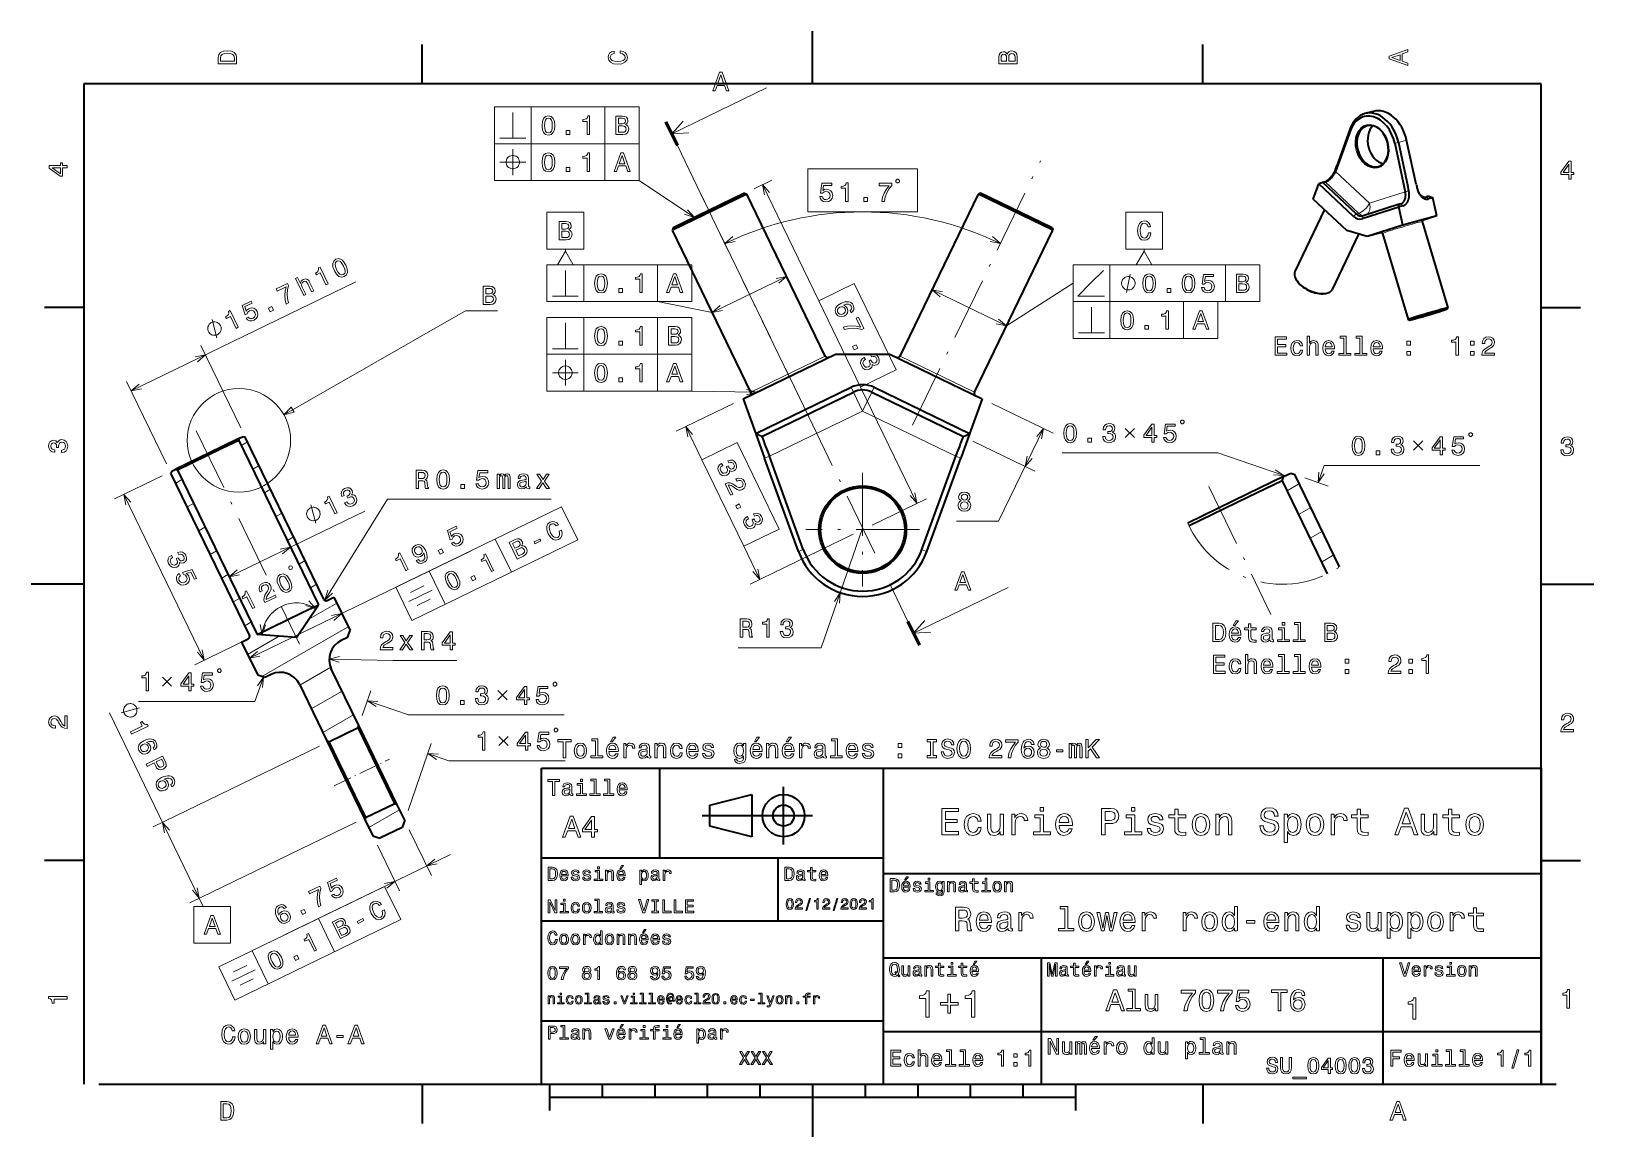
# Model space of a CAD drawing. Extents: x 0 to 297, y 0 to 210.
import ezdxf

# ---------------------------------------------------------------- set-up
doc = ezdxf.new("R2010")
doc.units = 0
doc.linetypes.add('DASHDOT', pattern=[18.5, 12, -3, 0.5, -3])

msp = doc.modelspace()

# ---------------------------------------------------------------- linework, layer by layer
at = {"color": 7, "lineweight": 35, "ltscale": 0.25}
for p, q in [((148.5, 200), (148.5, 210)), ((10, 105), (0, 105)), ((287, 105), (297, 105)), ((192, 10), (192, 20)), ((148.5, 10), (148.5, 0))]:
    msp.add_line(p, q, dxfattribs=at)
at = {"color": 7, "lineweight": 35, "ltscale": 0.1875}
for p, q in [((74.300003, 200), (74.300003, 207.5)), ((222.699997, 200), (222.699997, 207.5)), ((10, 157.5), (2.5, 157.5)), ((287, 157.5), (294.5, 157.5)), ((10, 52.5), (2.5, 52.5)), ((287, 52.5), (294.5, 52.5)), ((74.300003, 10), (74.300003, 2.5)), ((222.699997, 10), (222.699997, 2.5))]:
    msp.add_line(p, q, dxfattribs=at)
at = {"color": 7, "lineweight": 35}
for p, q in [((287, 200), (10, 200)), ((10, 200), (10, 10)), ((287, 10), (287, 200)), ((150.92009, 148.30484), (136.002777, 179.080048)), ((165.143936, 148.30484), (180.061249, 179.080048)), ((136.792297, 141.456833), (121.874969, 172.23204)), ((179.271729, 141.456833), (194.189056, 172.23204)), ((137.700424, 133.562393), (155.85112, 142.360367)), ((160.212906, 142.360367), (178.363602, 133.562393)), ((39.475288, 132.291367), (54.610699, 101.066223)), ((55.607418, 102.104996), (40.690098, 132.880203)), ((41.479618, 95.256989), (26.562298, 126.032196)), ((27.777107, 126.62104), (42.912521, 95.395905)), ((97, 10), (97, 70)), ((97, 70), (287, 70)), ((162, 10), (162, 70)), ((287, 70), (287, 10)), ((127.5, 61), (148.5, 61)), ((97, 53), (162, 53)), ((162, 50), (287, 50)), ((97, 41), (162, 41)), ((162, 34), (287, 34)), ((257, 10), (257, 34)), ((97, 22), (162, 22)), ((162, 20), (287, 20)), ((12.844055, 10), (289.844055, 10)), ((97, 10), (287, 10)), ((98.5, 7.5), (198.5, 7.5))]:
    msp.add_line(p, q, dxfattribs=at)
at = {"color": 7, "lineweight": 13}
for p, q in [((121.73349, 190.521118), (139.730698, 199.24469)), ((88.032013, 195.635391), (115.576103, 195.635391)), ((88.032013, 188.635391), (115.576103, 188.635391)), ((88.032013, 181.635391), (115.576103, 181.635391)), ((138.998642, 180.865601), (149.691315, 158.806046)), ((98.032013, 165.635391), (125.576103, 165.635391)), ((198.032013, 165.635391), (233.512131, 165.635391)), ((18.982002, 141.670746), (61.69302, 162.373566)), ((98.032013, 158.635391), (125.576103, 158.635391)), ((198.032013, 158.635391), (233.512131, 158.635391)), ((98.032013, 155.635391), (125.576103, 155.635391)), ((198.032013, 151.635391), (225.576111, 151.635391)), ((98.032013, 148.635391), (125.576103, 148.635391)), ((98.032013, 141.635391), (125.576103, 141.635391)), ((157.649002, 142.388916), (168.34169, 120.329369)), ((225.549606, 129.944351), (195.95282, 129.944351)), ((245.751282, 127.542419), (275.348053, 127.542419)), ((17.619003, 122.030602), (32.885269, 90.535507)), ((37.600319, 106.355247), (63.406372, 118.863922)), ((55.793499, 101.898376), (67.744682, 121.135857)), ((67.744682, 121.135857), (98.796844, 121.135857)), ((69.306206, 104.384308), (100.815826, 119.657608)), ((72.359459, 98.085281), (103.86908, 113.358589)), ((156.2323, 114.459724), (136.677322, 104.981056)), ((158.032013, 115.635391), (150.172791, 92.870911)), ((41.48082, 90.898499), (83.61615, 111.322281)), ((14.886398, 80.5196), (31.945692, 45.325397)), ((42.5168, 82.696114), (20.392063, 82.696114)), ((71.696877, 80.121094), (101.293655, 80.121094)), ((54.782166, 74.175209), (23.167107, 58.8508)), ((79.347679, 71.418694), (101.472412, 71.418694)), ((61.761032, 59.777454), (30.145973, 44.453041)), ((48.022282, 38.273884), (79.690475, 53.62405)), ((35.665493, 32.270061), (67.17511, 47.543365)), ((38.718746, 25.971041), (70.228363, 41.244347))]:
    msp.add_line(p, q, dxfattribs=at)
at = {"color": 7, "lineweight": 13, "ltscale": 0.175}
for p, q in [((88.032013, 195.635391), (88.032013, 188.635391)), ((95.032013, 195.635391), (95.032013, 188.635391)), ((109.040085, 195.635391), (109.040085, 188.635391)), ((115.576103, 195.635391), (115.576103, 188.635391)), ((88.032013, 188.635391), (88.032013, 181.635391)), ((95.032013, 188.635391), (95.032013, 181.635391)), ((109.040085, 188.635391), (109.040085, 181.635391)), ((115.576103, 188.635391), (115.576103, 181.635391)), ((98.032013, 165.635391), (98.032013, 158.635391)), ((105.032013, 165.635391), (105.032013, 158.635391)), ((119.040085, 165.635391), (119.040085, 158.635391)), ((125.576103, 165.635391), (125.576103, 158.635391)), ((198.032013, 165.635391), (198.032013, 158.635391)), ((205.032013, 165.635391), (205.032013, 158.635391)), ((226.976105, 165.635391), (226.976105, 158.635391)), ((233.512131, 165.635391), (233.512131, 158.635391)), ((198.032013, 158.635391), (198.032013, 151.635391)), ((205.032013, 158.635391), (205.032013, 151.635391)), ((219.040085, 158.635391), (219.040085, 151.635391)), ((225.576111, 158.635391), (225.576111, 151.635391)), ((98.032013, 155.635391), (98.032013, 148.635391)), ((105.032013, 155.635391), (105.032013, 148.635391)), ((119.040085, 155.635391), (119.040085, 148.635391)), ((125.576103, 155.635391), (125.576103, 148.635391)), ((98.032013, 148.635391), (98.032013, 141.635391)), ((105.032013, 148.635391), (105.032013, 141.635391)), ((119.040085, 148.635391), (119.040085, 141.635391)), ((125.576103, 148.635391), (125.576103, 141.635391)), ((100.815826, 119.657608), (103.86908, 113.358589)), ((88.210526, 113.547585), (91.263779, 107.248566)), ((75.605225, 107.437561), (78.658478, 101.138535)), ((69.306206, 104.384308), (72.359459, 98.085281)), ((67.17511, 47.543365), (70.228363, 41.244347)), ((54.569813, 41.433338), (57.623066, 35.134319)), ((41.964512, 35.323315), (45.017765, 29.024294)), ((35.665493, 32.270061), (38.718746, 25.971041))]:
    msp.add_line(p, q, dxfattribs=at)
at = {"color": 7, "lineweight": 35, "ltscale": 0.040765}
msp.add_line((255.075119, 194.785278), (253.500931, 194.360153), dxfattribs=at)
at = {"color": 7, "lineweight": 100, "ltscale": 0.125}
for p, q in [((120.643051, 192.770767), (122.823944, 188.271469)), ((168.816833, 93.385742), (166.635941, 97.88504))]:
    msp.add_line(p, q, dxfattribs=at)
at = {"color": 7, "lineweight": 35, "ltscale": 0.18879}
for p, q in [((250.729813, 191.539337), (248.174744, 184.433136)), ((250.741928, 191.184113), (248.186859, 184.077911))]:
    msp.add_line(p, q, dxfattribs=at)
at = {"color": 7, "lineweight": 13, "ltscale": 0.008886}
msp.add_line((250.729813, 191.539337), (250.741928, 191.184113), dxfattribs=at)
at = {"color": 7, "linetype": 'DASHDOT', "lineweight": 13}
for p, q in [((122.823944, 188.271469), (166.635941, 97.88504)), ((148.572159, 135.151566), (124.222916, 185.385315)), ((167.491867, 135.151566), (191.84111, 185.385315)), ((31.372149, 134.106415), (51.015656, 93.580841)), ((158.032013, 126.122078), (158.032013, 104.542084)), ((223.859924, 123.516777), (235.634109, 99.226021)), ((168.822006, 115.332077), (147.24202, 115.332077))]:
    msp.add_line(p, q, dxfattribs=at)
at = {"color": 7, "lineweight": 13, "ltscale": 0.01767}
msp.add_line((259.863617, 188.884323), (259.173126, 188.733337), dxfattribs=at)
at = {"color": 7, "lineweight": 35, "ltscale": 0.21433}
for p, q in [((259.173126, 188.733337), (260.992798, 180.355484)), ((259.863617, 188.884323), (261.683258, 180.50647))]:
    msp.add_line(p, q, dxfattribs=at)
at = {"color": 7, "lineweight": 13, "ltscale": 0.040764}
msp.add_line((261.437805, 189.309433), (259.863617, 188.884323), dxfattribs=at)
at = {"color": 7, "lineweight": 35, "ltscale": 0.214329}
msp.add_line((263.257446, 180.931595), (261.437805, 189.309433), dxfattribs=at)
at = {"color": 7, "lineweight": 13, "ltscale": 0.094367}
msp.add_line((137.401672, 180.091522), (140.798355, 181.737946), dxfattribs=at)
at = {"color": 7, "lineweight": 35, "ltscale": 0.020181}
msp.add_line((245.523499, 181.258499), (244.747772, 181.035141), dxfattribs=at)
at = {"color": 7, "lineweight": 35, "ltscale": 0.0118}
for p, q in [((245.979187, 181.381561), (245.523499, 181.258499)), ((265.650024, 178.660172), (265.194336, 178.537109)), ((260.306091, 177.21701), (259.850403, 177.093948))]:
    msp.add_line(p, q, dxfattribs=at)
at = {"color": 7, "lineweight": 35, "ltscale": 0.216899}
msp.add_line((251.842499, 175.313538), (245.523499, 181.258499), dxfattribs=at)
at = {"color": 7, "lineweight": 35, "ltscale": 0.000996}
msp.add_line((245.979187, 181.381561), (246.017502, 181.392502), dxfattribs=at)
at = {"color": 7, "lineweight": 13, "ltscale": 0.216899}
msp.add_line((245.979187, 181.381561), (252.298172, 175.4366), dxfattribs=at)
at = {"color": 7, "lineweight": 13, "ltscale": 0.008887}
msp.add_line((247.922134, 183.730637), (247.93425, 183.375366), dxfattribs=at)
at = {"color": 7, "lineweight": 35, "ltscale": 0.018664}
msp.add_line((248.186859, 184.077911), (247.93425, 183.375366), dxfattribs=at)
at = {"color": 7, "lineweight": 13, "ltscale": 0.220489}
msp.add_line((247.93425, 183.375366), (254.357834, 177.332016), dxfattribs=at)
at = {"color": 7, "lineweight": 35, "ltscale": 0.392356}
for p, q in [((136.002777, 179.080048), (121.880157, 172.234558)), ((194.183868, 172.234558), (180.061249, 179.080048))]:
    msp.add_line(p, q, dxfattribs=at)
at = {"color": 7, "lineweight": 35, "ltscale": 0.377362}
for p, q in [((135.601959, 179.219162), (122.019058, 172.635269)), ((194.044968, 172.635269), (180.462067, 179.219162))]:
    msp.add_line(p, q, dxfattribs=at)
at = {"color": 7, "lineweight": 35, "ltscale": 0.010607}
for p, q in [((135.601959, 179.219162), (136.002777, 179.080048)), ((180.462067, 179.219162), (180.061249, 179.080048)), ((122.014076, 172.632858), (121.874969, 172.23204)), ((194.049957, 172.632858), (194.189056, 172.23204)), ((40.289284, 133.019318), (40.690098, 132.880203)), ((26.701401, 126.433014), (26.562298, 126.032196)), ((27.777107, 126.62104), (27.376297, 126.760147)), ((27.777107, 126.62104), (27.376297, 126.760147)), ((62.116501, 77.729088), (62.255589, 78.129936)), ((56.582363, 75.046585), (56.181534, 75.185722)), ((69.094414, 63.333298), (69.495239, 63.194157)), ((63.560272, 60.650795), (63.421185, 60.249947))]:
    msp.add_line(p, q, dxfattribs=at)
at = {"color": 7, "lineweight": 35, "ltscale": 0.07746}
msp.add_line((243.697647, 178.119003), (244.746002, 181.034668), dxfattribs=at)
at = {"color": 7, "lineweight": 35, "ltscale": 0.22594}
msp.add_line((251.327576, 174.839691), (244.745193, 181.03244), dxfattribs=at)
at = {"color": 7, "lineweight": 13, "ltscale": 0.178992}
msp.add_line((254.357834, 177.332016), (261.172699, 179.527206), dxfattribs=at)
at = {"color": 7, "lineweight": 35, "ltscale": 0.02119}
msp.add_line((260.992798, 180.355484), (261.172699, 179.527206), dxfattribs=at)
at = {"color": 7, "lineweight": 13, "ltscale": 0.017671}
msp.add_line((261.86322, 179.678207), (261.172699, 179.527206), dxfattribs=at)
at = {"color": 7, "lineweight": 13, "ltscale": 0.014294}
for p, q in [((265.615692, 178.150635), (265.194336, 178.537109)), ((260.727448, 176.830521), (260.306091, 177.21701))]:
    msp.add_line(p, q, dxfattribs=at)
at = {"color": 7, "lineweight": 35, "ltscale": 0.020383}
for p, q in [((266.402802, 178.36319), (265.615692, 178.150635)), ((260.727448, 176.830521), (259.940338, 176.617966))]:
    msp.add_line(p, q, dxfattribs=at)
at = {"color": 7, "lineweight": 35, "ltscale": 0.020194}
msp.add_line((265.650024, 178.660172), (266.401031, 178.362701), dxfattribs=at)
at = {"color": 7, "lineweight": 35, "ltscale": 0.087939}
for p, q in [((267.149414, 174.925766), (266.402802, 178.36319)), ((260.686951, 173.180542), (259.940338, 176.617966))]:
    msp.add_line(p, q, dxfattribs=at)
at = {"color": 7, "lineweight": 35, "ltscale": 0.326059}
msp.add_line((245.820343, 176.121948), (240.201065, 164.352188), dxfattribs=at)
at = {"color": 7, "lineweight": 35, "ltscale": 0.218428}
msp.add_line((250.061203, 172.132126), (243.697647, 178.119003), dxfattribs=at)
at = {"color": 7, "lineweight": 13, "ltscale": 0.017494}
msp.add_line((251.327576, 174.839691), (251.842499, 175.313538), dxfattribs=at)
at = {"color": 7, "lineweight": 13, "ltscale": 0.0118}
msp.add_line((251.842499, 175.313538), (252.298172, 175.4366), dxfattribs=at)
at = {"color": 7, "lineweight": 35, "ltscale": 0.183418}
msp.add_line((259.940918, 176.615341), (252.957565, 174.365875), dxfattribs=at)
at = {"color": 7, "lineweight": 35, "ltscale": 0.176078}
msp.add_line((259.850403, 177.093948), (253.146484, 174.934494), dxfattribs=at)
at = {"color": 7, "lineweight": 35, "ltscale": 0.012107}
msp.add_line((259.850403, 177.093948), (259.942108, 176.618439), dxfattribs=at)
at = {"color": 7, "lineweight": 35, "ltscale": 0.00113}
msp.add_line((260.306091, 177.21701), (260.349426, 177.229843), dxfattribs=at)
at = {"color": 7, "lineweight": 35, "ltscale": 0.000138}
msp.add_line((122.019058, 172.635269), (122.014076, 172.632858), dxfattribs=at)
at = {"color": 7, "lineweight": 35, "ltscale": 0.000139}
msp.add_line((194.049957, 172.632858), (194.044968, 172.635269), dxfattribs=at)
at = {"color": 7, "lineweight": 13, "ltscale": 0.01498}
msp.add_line((252.957565, 174.365875), (253.146484, 174.934494), dxfattribs=at)
at = {"color": 7, "lineweight": 35, "ltscale": 0.17732}
msp.add_line((260.686951, 173.180542), (253.935776, 171.005859), dxfattribs=at)
at = {"color": 7, "lineweight": 35, "ltscale": 0.167349}
msp.add_line((267.149414, 174.925766), (260.686951, 173.180542), dxfattribs=at)
at = {"color": 7, "lineweight": 35, "ltscale": 0.427378}
for p, q in [((264.375977, 173.845154), (269.249268, 157.459366)), ((256.851685, 171.607361), (261.724976, 155.221558))]:
    msp.add_line(p, q, dxfattribs=at)
at = {"color": 7, "lineweight": 35, "ltscale": 0.072223}
msp.add_line((267.149414, 174.925766), (264.399628, 174.040009), dxfattribs=at)
at = {"color": 7, "lineweight": 35, "ltscale": 0.000144}
for p, q in [((121.880157, 172.234558), (121.874969, 172.23204)), ((194.189056, 172.23204), (194.183868, 172.234558)), ((150.914917, 148.302338), (150.92009, 148.30484)), ((165.143936, 148.30484), (165.149109, 148.302338)), ((136.792297, 141.456833), (136.797485, 141.459351)), ((179.266541, 141.459351), (179.271729, 141.456833))]:
    msp.add_line(p, q, dxfattribs=at)
at = {"color": 7, "lineweight": 35, "ltscale": 0.291175}
msp.add_line((252.303116, 171.480423), (247.285034, 160.969894), dxfattribs=at)
at = {"color": 7, "lineweight": 35, "ltscale": 0.100874}
msp.add_line((253.935776, 171.005859), (250.061203, 172.132126), dxfattribs=at)
at = {"color": 7, "lineweight": 35, "ltscale": 0.072194}
msp.add_line((256.723663, 171.758759), (253.935776, 171.005859), dxfattribs=at)
at = {"color": 7, "lineweight": 13, "ltscale": 0.010048}
for p, q in [((101.532013, 168.233459), (101.532013, 168.635391)), ((211.532013, 168.233459), (211.532013, 168.635391))]:
    msp.add_line(p, q, dxfattribs=at)
at = {"color": 34, "lineweight": 13, "ltscale": 0.3925}
for p, q in [((129.459656, 156.584457), (143.587448, 163.432465)), ((171.234818, 160.870651), (185.36261, 154.022644))]:
    msp.add_line(p, q, dxfattribs=at)
at = {"color": 7, "lineweight": 35, "ltscale": 0.003562}
for p, q in [((240.477722, 162.730911), (240.405212, 162.853577)), ((245.850159, 160.165756), (245.991119, 160.186493))]:
    msp.add_line(p, q, dxfattribs=at)
at = {"color": 7, "lineweight": 35, "ltscale": 0.0053}
for p, q in [((269.147797, 157.270493), (269.24881, 157.456894)), ((261.913147, 155.118835), (261.726715, 155.219727))]:
    msp.add_line(p, q, dxfattribs=at)
at = {"color": 7, "lineweight": 13, "ltscale": 0.434471}
msp.add_line((39.817741, 134.679932), (32.237446, 150.318466), dxfattribs=at)
at = {"color": 7, "lineweight": 35, "ltscale": 0.4875}
for p, q in [((135.300644, 140.178162), (152.847916, 148.683655)), ((163.21611, 148.683655), (180.763382, 140.178162))]:
    msp.add_line(p, q, dxfattribs=at)
at = {"color": 7, "lineweight": 35, "ltscale": 0.259205}
msp.add_line((152.847916, 148.683655), (163.21611, 148.683655), dxfattribs=at)
at = {"color": 7, "lineweight": 13, "ltscale": 0.392356}
for p, q in [((136.797485, 141.459351), (150.92009, 148.30484)), ((165.143936, 148.30484), (179.266541, 141.459351))]:
    msp.add_line(p, q, dxfattribs=at)
at = {"color": 7, "lineweight": 13, "ltscale": 0.434472}
msp.add_line((25.689938, 127.831917), (18.109646, 143.470459), dxfattribs=at)
at = {"color": 7, "lineweight": 35, "ltscale": 0.176073}
for p, q in [((135.300644, 140.178162), (137.702255, 133.557343)), ((180.763382, 140.178162), (178.361771, 133.557343))]:
    msp.add_line(p, q, dxfattribs=at)
at = {"color": 7, "lineweight": 35, "ltscale": 0.484086}
for p, q in [((138.8629, 133.014587), (156.287292, 141.46051)), ((159.776733, 141.46051), (177.201126, 133.014587))]:
    msp.add_line(p, q, dxfattribs=at)
at = {"color": 7, "lineweight": 13, "ltscale": 0.025}
for p, q in [((155.85112, 142.360367), (156.287292, 141.46051)), ((160.212906, 142.360367), (159.776733, 141.46051)), ((139.37912, 128.934326), (140.319168, 129.275314)), ((145.811172, 111.202454), (146.751236, 111.543449)), ((170.252853, 111.202454), (169.31279, 111.543449))]:
    msp.add_line(p, q, dxfattribs=at)
at = {"color": 7, "lineweight": 13, "ltscale": 0.1}
for p in [(156.287292, 141.46051), (159.776733, 141.46051)]:
    msp.add_line(p, (158.032013, 137.861069), dxfattribs=at)
at = {"color": 7, "lineweight": 13, "ltscale": 0.302836}
msp.add_line((133.500931, 139.305801), (122.60054, 134.022186), dxfattribs=at)
at = {"color": 7, "lineweight": 13, "ltscale": 0.492098}
for p, q in [((158.032013, 137.861069), (140.319244, 129.27536)), ((175.744781, 129.27536), (158.032013, 137.861069))]:
    msp.add_line(p, q, dxfattribs=at)
at = {"color": 7, "lineweight": 13, "ltscale": 0.32383}
msp.add_line((182.563095, 139.305801), (194.219162, 133.655884), dxfattribs=at)
at = {"color": 7, "lineweight": 13, "ltscale": 0.17536}
for p, q in [((124.400269, 134.894547), (127.459808, 128.58255)), ((135.417496, 112.165413), (138.477036, 105.853416))]:
    msp.add_line(p, q, dxfattribs=at)
at = {"color": 7, "lineweight": 13, "ltscale": 0.489089}
msp.add_line((183.88623, 116.923767), (192.419449, 134.528244), dxfattribs=at)
at = {"color": 7, "lineweight": 35, "ltscale": 0.245729}
msp.add_line((36.221153, 131.047409), (27.376297, 126.760147), dxfattribs=at)
at = {"color": 7, "lineweight": 35, "ltscale": 0.234888}
for p, q in [((36.23175, 130.719162), (27.777107, 126.62104)), ((42.912521, 95.395905), (51.367165, 99.494026))]:
    msp.add_line(p, q, dxfattribs=at)
at = {"color": 7, "lineweight": 35, "ltscale": 0.094271}
msp.add_line((39.614391, 132.692169), (36.221153, 131.047409), dxfattribs=at)
at = {"color": 7, "lineweight": 35, "ltscale": 0.090112}
for p, q in [((39.475288, 132.291367), (36.23175, 130.719162)), ((51.367165, 99.494026), (54.610699, 101.066223))]:
    msp.add_line(p, q, dxfattribs=at)
at = {"color": 7, "lineweight": 35, "ltscale": 0.010606}
msp.add_line((39.475288, 132.291367), (39.614391, 132.692169), dxfattribs=at)
at = {"color": 7, "lineweight": 35, "ltscale": 0.01875}
for p, q in [((39.614391, 132.692169), (40.289284, 133.019318)), ((26.701401, 126.433014), (27.376297, 126.760147))]:
    msp.add_line(p, q, dxfattribs=at)
at = {"color": 7, "lineweight": 13, "ltscale": 0.033838}
for p, q in [((39.937431, 131.337936), (41.109619, 132.014709)), ((27.477459, 124.144173), (28.649651, 124.820938)), ((42.124031, 126.826874), (43.296223, 127.503639)), ((44.310631, 122.315804), (45.482822, 122.992569)), ((29.664059, 119.633102), (30.83625, 120.309875)), ((46.497231, 117.804733), (47.669422, 118.481506)), ((31.850657, 115.12204), (33.02285, 115.798798)), ((48.68383, 113.293671), (49.856022, 113.970428)), ((34.037254, 110.610962), (35.20945, 111.287735)), ((50.87043, 108.782593), (52.042622, 109.459366)), ((36.223854, 106.099899), (37.396049, 106.776665)), ((53.05703, 104.27153), (54.229221, 104.948296)), ((38.410454, 101.588829), (39.582649, 102.265594)), ((40.597057, 97.077759), (41.769249, 97.754524))]:
    msp.add_line(p, q, dxfattribs=at)
at = {"color": 7, "lineweight": 35, "ltscale": 0.122943}
msp.add_line((137.702255, 133.557343), (139.37912, 128.934326), dxfattribs=at)
at = {"color": 7, "lineweight": 35, "ltscale": 0.032032}
for p, q in [((138.8629, 133.014587), (137.702255, 133.557343)), ((177.201126, 133.014587), (178.361771, 133.557343))]:
    msp.add_line(p, q, dxfattribs=at)
at = {"color": 7, "lineweight": 35, "ltscale": 0.122944}
msp.add_line((178.361786, 133.557343), (176.684906, 128.934326), dxfattribs=at)
at = {"color": 7, "lineweight": 13, "ltscale": 0.325853}
msp.add_line((179.000839, 132.142227), (190.729736, 126.457008), dxfattribs=at)
at = {"color": 7, "lineweight": 35, "ltscale": 0.042426}
for p, q in [((139.957855, 127.33902), (139.379074, 128.934326)), ((140.897934, 127.680016), (140.319244, 129.27536)), ((175.166092, 127.680016), (175.744781, 129.27536)), ((176.106171, 127.33902), (176.684998, 128.934311))]:
    msp.add_line(p, q, dxfattribs=at)
at = {"color": 7, "lineweight": 13, "ltscale": 0.025004}
msp.add_line((176.684998, 128.934311), (175.744797, 129.27536), dxfattribs=at)
at = {"color": 7, "lineweight": 13, "ltscale": 0.332373}
msp.add_line((238.109619, 125.585312), (225.549606, 129.944351), dxfattribs=at)
at = {"color": 7, "lineweight": 13, "ltscale": 0.252328}
msp.add_line((24.90168, 125.560654), (15.819283, 121.158241), dxfattribs=at)
at = {"color": 7, "lineweight": 35, "ltscale": 0.429134}
for p, q in [((145.811172, 111.202454), (139.957855, 127.33902)), ((146.751236, 111.543449), (140.897934, 127.680016)), ((169.31279, 111.543449), (175.166092, 127.680016)), ((170.252853, 111.202454), (176.106171, 127.33902))]:
    msp.add_line(p, q, dxfattribs=at)
at = {"color": 7, "lineweight": 35, "ltscale": 0.188542}
msp.add_line((238.051666, 125.41832), (231.265198, 122.128792), dxfattribs=at)
at = {"color": 7, "lineweight": 35, "ltscale": 0.021213}
msp.add_line((237.773468, 124.616699), (238.051666, 125.41832), dxfattribs=at)
at = {"color": 7, "lineweight": 35, "ltscale": 0.0375}
msp.add_line((238.051666, 125.41832), (239.401459, 126.072594), dxfattribs=at)
at = {"color": 7, "lineweight": 35, "ltscale": 0.021214}
msp.add_line((239.401459, 126.072594), (240.203094, 125.79438), dxfattribs=at)
at = {"color": 7, "lineweight": 35, "ltscale": 0.486979}
msp.add_line((248.699493, 108.265846), (240.203094, 125.79438), dxfattribs=at)
at = {"color": 7, "lineweight": 13, "ltscale": 0.116709}
msp.add_line((242.092529, 125.138641), (246.502838, 123.608009), dxfattribs=at)
at = {"color": 7, "lineweight": 13, "ltscale": 0.086763}
msp.add_line((244.613403, 124.263756), (245.751282, 127.542419), dxfattribs=at)
at = {"color": 7, "lineweight": 35, "ltscale": 0.317864}
msp.add_line((231.265198, 122.128792), (219.823883, 116.58297), dxfattribs=at)
at = {"color": 7, "lineweight": 35, "ltscale": 0.180225}
msp.add_line((237.773468, 124.616699), (231.286392, 121.472298), dxfattribs=at)
at = {"color": 7, "lineweight": 35, "ltscale": 0.491635}
msp.add_line((237.773468, 124.616699), (246.351105, 106.920578), dxfattribs=at)
at = {"color": 7, "lineweight": 13, "ltscale": 0.067676}
for p, q in [((238.697754, 122.709846), (241.04213, 124.063377)), ((240.884354, 118.198776), (243.228729, 119.552315)), ((245.257553, 109.176643), (247.601929, 110.530174))]:
    msp.add_line(p, q, dxfattribs=at)
at = {"color": 7, "lineweight": 13, "ltscale": 0.286424}
msp.add_line((159.831726, 116.204437), (170.141403, 121.201729), dxfattribs=at)
at = {"color": 7, "lineweight": 35, "ltscale": 0.311411}
msp.add_line((231.286392, 121.472298), (220.077347, 116.039055), dxfattribs=at)
at = {"color": 7, "lineweight": 13, "ltscale": 0.200901}
msp.add_line((183.88623, 116.923767), (175.850204, 116.923767), dxfattribs=at)
at = {"color": 7, "lineweight": 13, "ltscale": 0.067677}
msp.add_line((243.070953, 113.687714), (245.415344, 115.041245), dxfattribs=at)
at = {"color": 7, "lineweight": 13, "ltscale": 0.5}
msp.add_line((167.726395, 95.635391), (185.723587, 104.358971), dxfattribs=at)
at = {"color": 7, "lineweight": 35, "ltscale": 0.187639}
for q in [(54.610699, 101.066223), (42.912521, 95.395905)]:
    msp.add_line((50.398491, 94.854095), q, dxfattribs=at)
at = {"color": 7, "lineweight": 13, "ltscale": 0.15349}
msp.add_line((52.748531, 98.319916), (58.065575, 101.389709), dxfattribs=at)
at = {"color": 7, "lineweight": 35, "ltscale": 0.035}
for p, q in [((56.27544, 101.873154), (57.535244, 102.48381)), ((39.987976, 93.978317), (41.24778, 94.588974))]:
    msp.add_line(p, q, dxfattribs=at)
at = {"color": 7, "lineweight": 35, "ltscale": 0.175}
for p, q in [((57.535244, 102.48381), (60.588497, 96.184792)), ((39.987976, 93.978317), (43.041229, 87.679298))]:
    msp.add_line(p, q, dxfattribs=at)
at = {"color": 7, "lineweight": 13, "ltscale": 0.173741}
msp.add_line((41.133904, 91.614204), (47.15247, 95.089027), dxfattribs=at)
at = {"color": 7, "lineweight": 13, "ltscale": 0.47381}
msp.add_line((43.838928, 87.402451), (60.252174, 96.878647), dxfattribs=at)
at = {"color": 7, "lineweight": 35, "ltscale": 0.035355}
for p, q in [((60.124817, 94.848755), (60.588497, 96.184792)), ((44.377266, 87.215622), (43.041229, 87.679298)), ((70.990509, 60.109333), (70.526833, 58.773293)), ((64.916458, 57.165123), (66.252495, 56.701443))]:
    msp.add_line(p, q, dxfattribs=at)
at = {"color": 7, "lineweight": 13, "ltscale": 0.278578}
msp.add_line((41.112801, 94.523544), (31.085548, 89.663147), dxfattribs=at)
at = {"color": 7, "lineweight": 35, "ltscale": 0.034375}
for p, q in [((60.124817, 94.848755), (58.887508, 94.249008)), ((45.614574, 87.815369), (44.377266, 87.215622))]:
    msp.add_line(p, q, dxfattribs=at)
at = {"color": 7, "lineweight": 13, "ltscale": 0.395202}
msp.add_line((150.172791, 92.870911), (134.364716, 92.870911), dxfattribs=at)
at = {"color": 7, "lineweight": 13, "ltscale": 0.169492}
msp.add_line((51.042458, 85.787903), (56.913826, 89.177742), dxfattribs=at)
at = {"color": 7, "lineweight": 13, "ltscale": 0.304292}
msp.add_line((56.632935, 90.724861), (68.802467, 90.495743), dxfattribs=at)
at = {"color": 7, "lineweight": 13, "ltscale": 0.301801}
msp.add_line((68.802467, 90.495743), (80.874512, 90.495743), dxfattribs=at)
at = {"color": 7, "lineweight": 13, "ltscale": 0.121992}
msp.add_line((44.116707, 87.306046), (42.5168, 82.696114), dxfattribs=at)
at = {"color": 7, "lineweight": 35, "ltscale": 0.29935}
for p, q in [((62.255589, 78.129936), (57.032784, 88.904846)), ((50.958729, 85.96064), (56.181534, 75.185722))]:
    msp.add_line(p, q, dxfattribs=at)
at = {"color": 7, "lineweight": 13, "ltscale": 0.169191}
for p, q in [((53.229057, 81.27684), (59.090019, 84.660667)), ((55.415657, 76.76577), (61.276619, 80.149597)), ((64.162056, 58.721497), (70.023018, 62.105324))]:
    msp.add_line(p, q, dxfattribs=at)
at = {"color": 7, "lineweight": 13, "ltscale": 0.124416}
msp.add_line((62.910629, 80.019623), (64.54232, 84.721153), dxfattribs=at)
at = {"color": 7, "lineweight": 13, "ltscale": 0.206682}
msp.add_line((63.886578, 82.831703), (71.696877, 80.121094), dxfattribs=at)
at = {"color": 7, "lineweight": 35, "ltscale": 0.15375}
for p, q in [((56.582363, 75.046585), (62.116501, 77.729088)), ((63.560272, 60.650795), (69.094414, 63.333298))]:
    msp.add_line(p, q, dxfattribs=at)
at = {"color": 7, "lineweight": 35, "ltscale": 0.112725}
msp.add_line((64.083443, 73.671188), (62.116714, 77.728645), dxfattribs=at)
at = {"color": 7, "lineweight": 35, "ltscale": 0.116963}
msp.add_line((64.296318, 73.919792), (62.25565, 78.129807), dxfattribs=at)
at = {"color": 7, "lineweight": 35, "ltscale": 0.116993}
msp.add_line((56.181076, 75.186676), (58.222267, 70.975586), dxfattribs=at)
at = {"color": 7, "lineweight": 35, "ltscale": 0.112764}
msp.add_line((56.581886, 75.047569), (58.549301, 70.988693), dxfattribs=at)
at = {"color": 7, "lineweight": 13, "ltscale": 0.335607}
msp.add_line((71.646255, 61.998775), (76.047699, 74.680992), dxfattribs=at)
at = {"color": 7, "linetype": 'DASHDOT', "lineweight": 13, "ltscale": 0.290705}
msp.add_line((57.606228, 66.653816), (68.069984, 71.7258), dxfattribs=at)
at = {"color": 7, "lineweight": 35, "ltscale": 0.287199}
for p, q in [((69.094246, 63.333633), (64.083443, 73.671188)), ((58.549301, 70.988693), (63.560108, 60.651131))]:
    msp.add_line(p, q, dxfattribs=at)
at = {"color": 7, "lineweight": 35, "ltscale": 0.297957}
msp.add_line((69.494827, 63.195004), (64.296318, 73.919792), dxfattribs=at)
at = {"color": 7, "lineweight": 13, "ltscale": 0.104679}
msp.add_line((75.39196, 72.79155), (79.347679, 71.418694), dxfattribs=at)
at = {"color": 7, "lineweight": 35, "ltscale": 0.298007}
msp.add_line((58.222267, 70.975586), (63.421646, 60.249001), dxfattribs=at)
at = {"color": 7, "lineweight": 35, "ltscale": 0.425}
msp.add_line((119.5, 53), (119.5, 70), dxfattribs=at)
at = {"color": 7, "lineweight": 35, "ltscale": 0.275}
msp.add_line((143, 55.5), (143, 66.5), dxfattribs=at)
at = {"color": 7, "lineweight": 35, "ltscale": 0.085703}
for p, q in [((70.990509, 60.109333), (69.495239, 63.194157)), ((63.421185, 60.249947), (64.916458, 57.165123))]:
    msp.add_line(p, q, dxfattribs=at)
at = {"color": 7, "lineweight": 35, "ltscale": 0.206155}
for p, q in [((129, 63), (137, 65)), ((137, 57), (129, 59))]:
    msp.add_line(p, q, dxfattribs=at)
at = {"color": 7, "lineweight": 35, "ltscale": 0.1}
msp.add_line((129, 59), (129, 63), dxfattribs=at)
at = {"color": 7, "lineweight": 35, "ltscale": 0.2}
msp.add_line((137, 65), (137, 57), dxfattribs=at)
at = {"color": 7, "lineweight": 35, "ltscale": 0.11875}
msp.add_line((70.526833, 58.773293), (66.252495, 56.701443), dxfattribs=at)
at = {"color": 7, "lineweight": 13, "ltscale": 0.240765}
for p, q in [((71.862869, 58.309612), (76.06353, 49.643436)), ((65.788818, 55.365402), (69.989471, 46.699226))]:
    msp.add_line(p, q, dxfattribs=at)
at = {"color": 7, "lineweight": 35, "ltscale": 0.3}
msp.add_line((142, 41), (142, 53), dxfattribs=at)
at = {"color": 7, "lineweight": 13, "ltscale": 0.0437}
msp.add_line((31.945692, 45.325397), (32.70813, 43.752449), dxfattribs=at)
at = {"color": 7, "lineweight": 35, "ltscale": 0.35}
msp.add_line((192, 20), (192, 34), dxfattribs=at)
at = {"color": 7, "lineweight": 35, "ltscale": 0.125}
for p, q in [((98.5, 10), (98.5, 5)), ((198.5, 10), (198.5, 5))]:
    msp.add_line(p, q, dxfattribs=at)
at = {"color": 7, "lineweight": 35, "ltscale": 0.0625}
for p, q in [((108.5, 10), (108.5, 7.5)), ((118.5, 10), (118.5, 7.5)), ((128.5, 10), (128.5, 7.5)), ((138.5, 10), (138.5, 7.5)), ((158.5, 10), (158.5, 7.5)), ((168.5, 10), (168.5, 7.5)), ((178.5, 10), (178.5, 7.5)), ((188.5, 10), (188.5, 7.5))]:
    msp.add_line(p, q, dxfattribs=at)
at = {"color": 7, "lineweight": 13}
for points in [[(35.533215, 204.994965), (35.533215, 203.829971), (39.033215, 203.829971), (39.033215, 204.994965), (38.922264, 205.544678), (38.584366, 205.953171), (38.034657, 206.205338), (37.283215, 206.296112), (36.516644, 206.215424), (36.21405, 206.114563), (35.971977, 205.973343), (35.644165, 205.56485), (35.563473, 205.297562)], [(35.951801, 204.959656), (36.027451, 205.342941), (36.259438, 205.605194), (36.672985, 205.761536), (37.283215, 205.811966), (37.873272, 205.756485), (38.286816, 205.600143), (38.533936, 205.332855), (38.614628, 204.959656), (38.614628, 204.298996), (35.951801, 204.298996)], [(111.93206, 205.817017), (112.35569, 205.716141), (112.658287, 205.549713), (112.844887, 205.317734), (112.905403, 205.045395), (112.814629, 204.71759), (112.54229, 204.460388), (112.098488, 204.28891), (111.483215, 204.233429), (110.872986, 204.28891), (110.424141, 204.455338), (110.151802, 204.71254), (110.055984, 205.045395), (110.106415, 205.287476), (110.247627, 205.494247), (110.474571, 205.655624), (110.787247, 205.766571), (110.787247, 206.245682), (110.308144, 206.094391), (109.94503, 205.832138), (109.718086, 205.474075), (109.637398, 205.045395), (109.763474, 204.510818), (110.116501, 204.10231), (110.696472, 203.840057), (111.483215, 203.749283), (112.269958, 203.840057), (112.84993, 204.10231), (113.208, 204.510818), (113.329041, 205.045395), (113.233215, 205.51442), (112.965927, 205.892654), (112.527161, 206.159943), (111.93206, 206.301163)], [(185.542007, 205.630417), (185.249496, 205.983429), (185.052811, 206.074219), (184.81073, 206.104477), (184.432495, 206.03891), (184.160156, 205.842224), (183.993729, 205.524506), (183.933212, 205.080704), (183.933212, 203.835022), (187.433212, 203.835022), (187.433212, 205.151306), (187.36261, 205.620331), (187.155838, 205.968307), (186.828018, 206.185165), (186.384216, 206.260818), (186.08667, 206.215424), (185.839554, 206.094391), (185.65799, 205.897705)], [(185.385666, 204.984879), (185.385666, 204.298996), (184.351807, 204.298996), (184.351807, 205.025223), (184.382065, 205.297562), (184.472839, 205.489197), (184.629181, 205.605194), (184.86116, 205.645538), (185.093155, 205.600143), (185.254532, 205.479111), (185.355408, 205.272339)], [(187.014618, 205.095825), (187.014618, 204.298996), (185.809296, 204.298996), (185.809296, 205.050446), (185.844589, 205.368164), (185.9505, 205.595108), (186.132065, 205.731277), (186.394302, 205.776657), (186.671692, 205.731277), (186.863327, 205.605194), (186.979324, 205.393372)], [(261.633209, 203.466858), (261.633209, 203.930847), (260.604401, 204.298996), (260.604401, 205.695969), (261.633209, 206.064133), (261.633209, 206.538193), (258.128174, 205.257217), (258.128174, 204.742798)], [(260.17572, 204.460388), (258.632477, 205), (260.17572, 205.539627)], [(129.53537, 198.698914), (129.999359, 198.698914), (130.367508, 199.727737), (131.764481, 199.727737), (132.132645, 198.698914), (132.606705, 198.698914), (131.325729, 202.203964), (130.81131, 202.203964)], [(130.5289, 200.156403), (131.068512, 201.699631), (131.608139, 200.156403)], [(6.833213, 184.02739), (6.833213, 184.481277), (5.965778, 184.481277), (5.965778, 184.98056), (5.56232, 184.98056), (5.56232, 184.481277), (3.408862, 184.481277), (3.408862, 184.022339), (5.521974, 182.489197), (5.965778, 182.489197), (5.965778, 184.02739)], [(92.815346, 185.135391), (92.815346, 185.25206), (92.757011, 185.485397), (92.698677, 185.660385), (92.640343, 185.777054), (92.523682, 185.952057), (92.348679, 186.12706), (92.173683, 186.243729), (92.057014, 186.302063), (91.882011, 186.360397), (91.648682, 186.418732), (91.532013, 186.418732), (91.415344, 186.418732), (91.182014, 186.360397), (91.007011, 186.302063), (90.890343, 186.243729), (90.715347, 186.12706), (90.540344, 185.952057), (90.423683, 185.777054), (90.365349, 185.660385), (90.307014, 185.485397), (90.24868, 185.25206), (90.24868, 185.135391), (90.24868, 185.018723), (90.307014, 184.785385), (90.365349, 184.610397), (90.423683, 184.493729), (90.540344, 184.318726), (90.715347, 184.143723), (90.890343, 184.027054), (91.007011, 183.968719), (91.182014, 183.910385), (91.415344, 183.852051), (91.532013, 183.852051), (91.648682, 183.852051), (91.882011, 183.910385), (92.057014, 183.968719), (92.173683, 184.027054), (92.348679, 184.143723), (92.523682, 184.318726), (92.640343, 184.493729), (92.698677, 184.610397), (92.757011, 184.785385), (92.815346, 185.018723)], [(292.277374, 181.916794), (292.731262, 181.916794), (292.731262, 182.784225), (293.23056, 182.784225), (293.23056, 183.187683), (292.731262, 183.187683), (292.731262, 185.341141), (292.272339, 185.341141), (290.739197, 183.228027), (290.739197, 182.784225), (292.277374, 182.784225)], [(291.162842, 183.187683), (292.277374, 184.756134), (292.277374, 183.187683)], [(5.56232, 182.912827), (3.993876, 184.02739), (5.56232, 184.02739)], [(147.626633, 183.88884), (147.626633, 175.688843), (168.437393, 175.688843), (168.437393, 183.88884)], [(154.789886, 177.688843), (155.248825, 177.688843), (155.248825, 181.21405), (154.905884, 181.21405), (154.815109, 180.906433), (154.633545, 180.699646), (154.356171, 180.578613), (153.972885, 180.538269), (153.972885, 180.180206), (154.789886, 180.180206)], [(164.570724, 181.188843), (164.804062, 181.188843), (165.037399, 181.42218), (165.037399, 181.655518), (164.804062, 181.88884), (164.570724, 181.88884), (164.337387, 181.655518), (164.337387, 181.42218)], [(149.893921, 178.601669), (150.004883, 178.188126), (150.251999, 177.865356), (150.615112, 177.663635), (151.079086, 177.587982), (151.588455, 177.678757), (151.986862, 177.925873), (152.239029, 178.319244), (152.334854, 178.823578), (152.249115, 179.292587), (152.007034, 179.660736), (151.628799, 179.897766), (151.139603, 179.983521), (150.761353, 179.922989), (150.468857, 179.756561), (150.610062, 180.699646), (152.143204, 180.699646), (152.143204, 181.11319), (150.272171, 181.11319), (149.994781, 179.257294), (150.398254, 179.257294), (150.69075, 179.494324), (151.06395, 179.580048), (151.386719, 179.524582), (151.633835, 179.36319), (151.790176, 179.116074), (151.845657, 178.798355), (151.790176, 178.480621), (151.628799, 178.233521), (151.381683, 178.077179), (151.06395, 178.021698), (150.796661, 178.057007), (150.58989, 178.172989), (150.438599, 178.354553), (150.362946, 178.601669)], [(158.268707, 177.688843), (158.964676, 177.688843), (158.964676, 178.440277), (158.268707, 178.440277)], [(161.651703, 177.688843), (162.161072, 177.688843), (162.327499, 178.520981), (162.62001, 179.297638), (163.033554, 180.018814), (163.573181, 180.694611), (163.573181, 181.11319), (161.172592, 181.11319), (161.172592, 180.654266), (163.08902, 180.654266), (162.534271, 179.973419), (162.115677, 179.262329), (161.823181, 178.505844)], [(98.032013, 175.635391), (98.032013, 168.635391), (105.032013, 168.635391), (105.032013, 175.635391)], [(208.032013, 175.635391), (208.032013, 168.635391), (215.032013, 168.635391), (215.032013, 175.635391)], [(102.162415, 172.276596), (102.515442, 172.569107), (102.606216, 172.765793), (102.636475, 173.007874), (102.570915, 173.386108), (102.374229, 173.658447), (102.056503, 173.824875), (101.612701, 173.885391), (100.367027, 173.885391), (100.367027, 170.385391), (101.683304, 170.385391), (102.152328, 170.455994), (102.500313, 170.662766), (102.717171, 170.99057), (102.792816, 171.434387), (102.747429, 171.731934), (102.626389, 171.97905), (102.429703, 172.160614)], [(101.516876, 172.432938), (100.831001, 172.432938), (100.831001, 173.466797), (101.557228, 173.466797), (101.829559, 173.436539), (102.02121, 173.345764), (102.137199, 173.189423), (102.177544, 172.957428), (102.132156, 172.725449), (102.011124, 172.564056), (101.804344, 172.463196)], [(212.349014, 171.686539), (212.248154, 171.262909), (212.081726, 170.960327), (211.849731, 170.773712), (211.577393, 170.713196), (211.249588, 170.803986), (210.992386, 171.076309), (210.820923, 171.520111), (210.765442, 172.135391), (210.820923, 172.745621), (210.987335, 173.194473), (211.244553, 173.466797), (211.577393, 173.562622), (211.819473, 173.512192), (212.026245, 173.370987), (212.187622, 173.144043), (212.298584, 172.83136), (212.777679, 172.83136), (212.626389, 173.310455), (212.364136, 173.673584), (212.006073, 173.900513), (211.577393, 173.981216), (211.042816, 173.855133), (210.634308, 173.502106), (210.37207, 172.922134), (210.281296, 172.135391), (210.37207, 171.348648), (210.634308, 170.768677), (211.042816, 170.410614), (211.577393, 170.289566), (212.046417, 170.385391), (212.424667, 170.652679), (212.691956, 171.091446), (212.83316, 171.686539)], [(101.627838, 170.803986), (100.831001, 170.803986), (100.831001, 172.009308), (101.582443, 172.009308), (101.900162, 171.973999), (102.127113, 171.868103), (102.263275, 171.686539), (102.30867, 171.424301), (102.263275, 171.146912), (102.137199, 170.955276), (101.925385, 170.839279)], [(57.615242, 164.51947), (58.028675, 163.839981), (58.488342, 163.435089), (58.978291, 163.291473), (59.498657, 163.42041), (59.917698, 163.746826), (60.108482, 164.220398), (60.070866, 164.829865), (59.798115, 165.57756), (59.382343, 166.25032), (59.159733, 166.489899), (58.925014, 166.661957), (58.435066, 166.805573), (57.917038, 166.68338), (57.495659, 166.35022), (57.307079, 165.872101), (57.340157, 165.260437)], [(58.050911, 164.730652), (57.821045, 165.297379), (57.743122, 165.747192), (57.835152, 166.077637), (58.099617, 166.306702), (58.438736, 166.370193), (58.755142, 166.237732), (59.059975, 165.897903), (59.36245, 165.366394), (59.594513, 164.795135), (59.672436, 164.345306), (59.580406, 164.014862), (59.318279, 163.792542), (58.976826, 163.722305), (58.660419, 163.854767), (58.355583, 164.194595)], [(103.032013, 165.635391), (101.532013, 168.233459), (100.032013, 165.635391)], [(213.032013, 165.635391), (211.532013, 168.233459), (210.032013, 165.635391)], [(56.011078, 161.841995), (56.424053, 162.042175), (54.886429, 165.214371), (54.577831, 165.064789), (54.630329, 164.748367), (54.557144, 164.483109), (54.360336, 164.253204), (54.033031, 164.049713), (54.189213, 163.727509), (54.9244, 164.083862)], [(209.815353, 162.135391), (209.815353, 162.25206), (209.757019, 162.485397), (209.698685, 162.660385), (209.64035, 162.777054), (209.523682, 162.952057), (209.348679, 163.12706), (209.173676, 163.243729), (209.057007, 163.302063), (208.882019, 163.360397), (208.648682, 163.418732), (208.532013, 163.418732), (208.415344, 163.418732), (208.182007, 163.360397), (208.007019, 163.302063), (207.89035, 163.243729), (207.715347, 163.12706), (207.540344, 162.952057), (207.423676, 162.777054), (207.365341, 162.660385), (207.307007, 162.485397), (207.248672, 162.25206), (207.248672, 162.135391), (207.248672, 162.018723), (207.307007, 161.785385), (207.365341, 161.610397), (207.423676, 161.493729), (207.540344, 161.318726), (207.715347, 161.143723), (207.89035, 161.027054), (208.007019, 160.968719), (208.182007, 160.910385), (208.415344, 160.852051), (208.532013, 160.852051), (208.648682, 160.852051), (208.882019, 160.910385), (209.057007, 160.968719), (209.173676, 161.027054), (209.348679, 161.143723), (209.523682, 161.318726), (209.64035, 161.493729), (209.698685, 161.610397), (209.757019, 161.785385), (209.815353, 162.018723)], [(211.284607, 162.095047), (211.36026, 161.303253), (211.59729, 160.738419), (211.975525, 160.395477), (212.500031, 160.284531), (213.01947, 160.395477), (213.39772, 160.738419), (213.6297, 161.303253), (213.710403, 162.095047), (213.6297, 162.88179), (213.53389, 163.194473), (213.39772, 163.451675), (213.01947, 163.794617), (212.500031, 163.910614), (211.975525, 163.794617), (211.59729, 163.446625), (211.36026, 162.88179)], [(211.768753, 162.095047), (211.809097, 162.705276), (211.935181, 163.144043), (212.162125, 163.401245), (212.500031, 163.49202), (212.83287, 163.401245), (213.05983, 163.144043), (213.185898, 162.705276), (213.226242, 162.095047), (213.185898, 161.479767), (213.05983, 161.041016), (212.83287, 160.783813), (212.500031, 160.698074), (212.162125, 160.783813), (211.935181, 161.041016), (211.809097, 161.479767)], [(218.756653, 162.095047), (218.832306, 161.303253), (219.069336, 160.738419), (219.447571, 160.395477), (219.972076, 160.284531), (220.491516, 160.395477), (220.869766, 160.738419), (221.101746, 161.303253), (221.182449, 162.095047), (221.101746, 162.88179), (221.005936, 163.194473), (220.869766, 163.451675), (220.491516, 163.794617), (219.972076, 163.910614), (219.447571, 163.794617), (219.069336, 163.446625), (218.832306, 162.88179)], [(219.240799, 162.095047), (219.281143, 162.705276), (219.407227, 163.144043), (219.634171, 163.401245), (219.972076, 163.49202), (220.304916, 163.401245), (220.53186, 163.144043), (220.657944, 162.705276), (220.698288, 162.095047), (220.657944, 161.479767), (220.53186, 161.041016), (220.304916, 160.783813), (219.972076, 160.698074), (219.634171, 160.783813), (219.407227, 161.041016), (219.281143, 161.479767)], [(222.457367, 161.298218), (222.568329, 160.884674), (222.815445, 160.561905), (223.178558, 160.360168), (223.642532, 160.284531), (224.151901, 160.375305), (224.550308, 160.622421), (224.802475, 161.015793), (224.8983, 161.520111), (224.812561, 161.989136), (224.57048, 162.3573), (224.192245, 162.59433), (223.703049, 162.680054), (223.324814, 162.619537), (223.032303, 162.45311), (223.173508, 163.396194), (224.70665, 163.396194), (224.70665, 163.809738), (222.835617, 163.809738), (222.558243, 161.953842), (222.9617, 161.953842), (223.254196, 162.190872), (223.627396, 162.276596), (223.950165, 162.22113), (224.197281, 162.059738), (224.353622, 161.812622), (224.409103, 161.494904), (224.353622, 161.177185), (224.192245, 160.930054), (223.945129, 160.773712), (223.627396, 160.718246), (223.360107, 160.75354), (223.153336, 160.869537), (223.002045, 161.051102), (222.926392, 161.298218)], [(48.468208, 158.185837), (48.926563, 158.40802), (48.713364, 159.229401), (48.637821, 160.055878), (48.695389, 160.885223), (48.886208, 161.728699), (48.703629, 162.105377), (46.543449, 161.058289), (46.743622, 160.645325), (48.46814, 161.481232), (48.265903, 160.626587), (48.199398, 159.804138), (48.266144, 158.995819)], [(51.791462, 159.796661), (52.190823, 159.990234), (51.5089, 161.397095), (51.393562, 161.739105), (51.410782, 162.038879), (51.544609, 162.283081), (51.790504, 162.469528), (52.030334, 162.529724), (52.225876, 162.473206), (52.392937, 162.301971), (52.547615, 162.04068), (53.284531, 160.520386), (53.683891, 160.713959), (52.907379, 162.315948), (52.733044, 162.629364), (52.521572, 162.857513), (52.135033, 162.972794), (51.67572, 162.856644), (51.464211, 162.71489), (51.31086, 162.534073), (51.213478, 162.318726), (51.181137, 162.073273), (50.611404, 163.248672), (50.21204, 163.055084)], [(87.718613, 159.967682), (88.07164, 160.260193), (88.162415, 160.456879), (88.192673, 160.698959), (88.127113, 161.077194), (87.930428, 161.349533), (87.612701, 161.515961), (87.1689, 161.576477), (85.923225, 161.576477), (85.923225, 158.076477), (87.23951, 158.076477), (87.708527, 158.147079), (88.056511, 158.353851), (88.273369, 158.681671), (88.349014, 159.125473), (88.303627, 159.423019), (88.182587, 159.670135), (87.985901, 159.8517)], [(87.073082, 160.124023), (86.387199, 160.124023), (86.387199, 161.157883), (87.113426, 161.157883), (87.385757, 161.127625), (87.5774, 161.03685), (87.693398, 160.880508), (87.733742, 160.648529), (87.688354, 160.416534), (87.567314, 160.255157), (87.360542, 160.154282)], [(156.440262, 162.077393), (149.691315, 158.806046), (157.649002, 142.388916), (164.397964, 145.660263)], [(215.888062, 160.385391), (216.58403, 160.385391), (216.58403, 161.136826), (215.888062, 161.136826)], [(40.851593, 155.508331), (41.131813, 155.184586), (41.494965, 155.001923), (41.909706, 154.97879), (42.360218, 155.113083), (42.77898, 155.416946), (43.029709, 155.813095), (43.085037, 156.277069), (42.95129, 156.772675), (42.669563, 157.157349), (42.291149, 157.383041), (41.847397, 157.431351), (41.369797, 157.295135), (41.055828, 157.075684), (40.865204, 156.79834), (40.580917, 157.708572), (41.960533, 158.377289), (41.780151, 158.749435), (40.096481, 157.933319), (40.656387, 156.142273), (41.019444, 156.318268), (41.179272, 156.659149), (41.477703, 156.899078), (41.792343, 156.989929), (42.085106, 156.952499), (42.33358, 156.798325), (42.522087, 156.536621), (42.610748, 156.226501), (42.573315, 155.933746), (42.419136, 155.685272), (42.157425, 155.496765), (41.901505, 155.411957), (41.664841, 155.426147), (41.449505, 155.523529), (41.273643, 155.712891)], [(45.423981, 156.710236), (46.050255, 157.013794), (45.722488, 157.690002), (45.096222, 157.386429)], [(87.184029, 158.495071), (86.387199, 158.495071), (86.387199, 159.700394), (87.138641, 159.700394), (87.456367, 159.6651), (87.683311, 159.559189), (87.819481, 159.377625), (87.864868, 159.115387), (87.819481, 158.837997), (87.693398, 158.646362), (87.481583, 158.530365)], [(155.854324, 156.538788), (156.18013, 156.803192), (156.355621, 157.134857), (156.378494, 157.527054), (156.243912, 157.955017), (156.082367, 158.207367), (155.883942, 158.397018), (155.644272, 158.533051), (155.361008, 158.608704), (155.04541, 158.623871), (154.692963, 158.576324), (154.30365, 158.46608), (153.890945, 158.288452), (153.281723, 157.903473), (152.922073, 157.454529), (152.814484, 156.959625), (152.956757, 156.423309), (153.251816, 156.022705), (153.627899, 155.790268), (154.069305, 155.735214), (154.533295, 155.864838), (154.927032, 156.15097), (155.15712, 156.520294), (155.209702, 156.943695), (155.08873, 157.378265), (154.789001, 157.765396), (154.37413, 157.962219), (154.906326, 158.136124), (155.335236, 158.164673), (155.656326, 158.0457), (155.878525, 157.772293), (155.952209, 157.527786), (155.940491, 157.309143), (155.836655, 157.118698), (155.651947, 156.956299)], [(154.315384, 156.302841), (154.00528, 156.214172), (153.725845, 156.235657), (153.481644, 156.369492), (153.313065, 156.601624), (153.228668, 156.891388), (153.270355, 157.163788), (153.424408, 157.400986), (153.690506, 157.580414), (153.993881, 157.671417), (154.268768, 157.647736), (154.506104, 157.504974), (154.692413, 157.247803), (154.761276, 156.978546), (154.724258, 156.719604), (154.572556, 156.489151)], [(35.98415, 154.079315), (35.933266, 154.184296), (35.778996, 154.36882), (35.650173, 154.500854), (35.546791, 154.580383), (35.365479, 154.686981), (35.131672, 154.768127), (34.923309, 154.796783), (34.792881, 154.79837), (34.609962, 154.774536), (34.37455, 154.72525), (34.269569, 154.674377), (34.164581, 154.623474), (33.980061, 154.469208), (33.84803, 154.340393), (33.768486, 154.237015), (33.661903, 154.055695), (33.580757, 153.821899), (33.552105, 153.613525), (33.550499, 153.483093), (33.574341, 153.300171), (33.623623, 153.064758), (33.674511, 152.959778), (33.725395, 152.854797), (33.879665, 152.670288), (34.008488, 152.538239), (34.11187, 152.45871), (34.293182, 152.352112), (34.526989, 152.270966), (34.735352, 152.242325), (34.86578, 152.240723), (35.048698, 152.264557), (35.284111, 152.313843), (35.389091, 152.364731), (35.49408, 152.415619), (35.6786, 152.569885), (35.810631, 152.6987), (35.890175, 152.802094), (35.996758, 152.983398), (36.077904, 153.217209), (36.106556, 153.425568), (36.108162, 153.556), (36.08432, 153.738922), (36.035038, 153.974335)], [(38.931633, 153.563263), (39.344612, 153.763458), (37.806984, 156.935638), (37.498386, 156.786072), (37.550884, 156.469635), (37.477699, 156.204376), (37.280891, 155.974487), (36.953587, 155.770996), (37.109772, 155.448792), (37.844955, 155.805145)], [(154.349335, 153.781601), (154.571503, 153.323242), (155.392899, 153.536438), (156.21936, 153.611984), (157.048706, 153.554413), (157.892197, 153.363602), (158.268875, 153.546173), (157.221786, 155.70636), (156.808807, 155.50618), (157.644714, 153.781662), (156.790085, 153.983902), (155.967621, 154.050415), (155.159302, 153.983658)], [(236.441727, 148.440918), (238.660736, 148.440918), (238.660736, 148.864548), (236.905701, 148.864548), (236.905701, 150.049713), (238.469101, 150.049713), (238.469101, 150.468292), (236.905701, 150.468292), (236.905701, 151.517288), (238.620392, 151.517288), (238.620392, 151.940918), (236.441727, 151.940918)], [(242.5289, 148.440918), (242.972702, 148.440918), (242.972702, 150.004318), (243.018097, 150.362381), (243.164337, 150.624634), (243.391296, 150.786026), (243.693878, 150.846542), (243.935959, 150.796112), (244.08725, 150.659943), (244.162903, 150.432999), (244.188126, 150.130402), (244.188126, 148.440918), (244.631927, 148.440918), (244.631927, 150.221176), (244.611755, 150.579254), (244.520966, 150.876801), (244.223419, 151.149124), (243.759445, 151.244949), (243.507278, 151.209656), (243.290421, 151.113831), (243.108871, 150.962524), (242.972702, 150.755753), (242.972702, 152.061951), (242.5289, 152.061951)], [(249.483505, 151.688751), (249.483505, 148.814117), (248.570679, 148.814117), (248.570679, 148.440918), (250.835098, 148.440918), (250.835098, 148.814117), (249.927307, 148.814117), (249.927307, 152.061951), (248.787537, 152.061951), (248.787537, 151.688751)], [(252.519531, 151.688751), (252.519531, 148.814117), (251.606705, 148.814117), (251.606705, 148.440918), (253.871124, 148.440918), (253.871124, 148.814117), (252.963333, 148.814117), (252.963333, 152.061951), (251.823563, 152.061951), (251.823563, 151.688751)], [(270.806274, 148.440918), (271.265198, 148.440918), (271.265198, 151.966141), (270.922272, 151.966141), (270.831482, 151.658493), (270.649933, 151.451721), (270.372559, 151.330688), (269.989258, 151.290344), (269.989258, 150.932266), (270.806274, 150.932266)], [(275.738556, 148.440918), (278.144165, 148.440918), (278.144165, 148.874634), (276.242859, 148.874634), (276.348785, 149.111664), (276.530334, 149.30835), (277.090149, 149.666428), (277.387695, 149.817719), (277.72052, 150.034576), (277.957581, 150.286743), (278.09375, 150.58429), (278.144165, 150.92218), (278.058441, 151.34581), (277.821411, 151.678665), (277.458282, 151.890488), (276.989258, 151.966141), (276.505127, 151.880402), (276.136963, 151.643372), (275.899933, 151.265121), (275.819244, 150.765839), (275.819244, 150.695236), (276.278168, 150.695236), (276.278168, 150.73558), (276.323547, 151.078522), (276.459717, 151.330688), (276.676575, 151.492065), (276.96405, 151.547546), (277.256561, 151.497116), (277.473419, 151.371033), (277.614624, 151.174347), (277.66507, 150.927231), (277.629761, 150.695236), (277.533936, 150.49855), (277.372559, 150.327087), (277.150635, 150.175781), (276.853088, 150.014404), (276.358856, 149.701721), (276.010895, 149.368866), (275.804108, 148.965408), (275.738556, 148.456055)], [(156.132889, 150.102036), (156.436447, 149.475754), (157.11264, 149.803528), (156.809082, 150.429794)], [(158.349243, 148.050171), (158.317474, 148.034775), (157.916992, 147.750977), (157.693634, 147.379303), (157.647659, 146.942291), (157.786087, 146.460144), (158.09201, 146.025574), (158.463272, 145.768387), (158.89093, 145.695465), (159.338959, 145.811752), (159.589127, 145.977844), (159.75856, 146.183273), (159.84729, 146.42804), (159.864227, 146.705261), (160.252274, 146.529068), (160.693146, 146.613861), (161.01413, 146.853516), (161.187302, 147.178436), (161.201233, 147.577515), (161.049057, 148.041779), (160.778458, 148.415009), (160.427002, 148.631363), (160.01033, 148.681595), (159.555283, 148.54509), (159.523514, 148.529694), (159.719299, 148.125793), (160.027344, 148.23027), (160.293289, 148.21347), (160.512756, 148.084457), (160.687912, 147.838699), (160.766006, 147.585114), (160.754288, 147.36647), (160.650589, 147.187302), (160.461624, 147.045273), (160.219452, 146.978333), (160.016907, 147.014648), (159.83374, 147.161255), (159.681137, 147.406738), (159.599884, 147.585922), (159.241364, 147.41214), (159.358231, 147.194183), (159.455963, 146.888474), (159.450439, 146.622375), (159.335037, 146.409515), (159.125595, 146.251953), (158.838181, 146.174286), (158.579239, 146.211304), (158.35553, 146.360672), (158.180496, 146.617706), (158.087296, 146.925598), (158.122253, 147.200348), (158.276291, 147.437546), (158.55162, 147.63266)], [(241.217651, 150.251434), (241.656418, 150.251434), (241.565643, 150.654892), (241.348785, 150.972626), (241.01088, 151.169312), (240.572128, 151.244949), (240.087982, 151.144089), (239.719818, 150.861664), (239.487839, 150.40274), (239.407135, 149.78746), (239.482788, 149.177231), (239.709732, 148.723343), (240.06781, 148.440918), (240.556992, 148.345093), (240.990707, 148.420746), (241.328613, 148.632553), (241.560593, 148.965408), (241.661469, 149.40921), (241.237839, 149.40921), (241.162186, 149.126801), (241.020966, 148.914978), (240.819244, 148.783859), (240.572128, 148.743515), (240.264496, 148.809067), (240.042587, 149.010803), (239.906418, 149.338608), (239.861023, 149.802582), (239.906418, 150.256485), (240.047623, 150.58429), (240.274582, 150.786026), (240.572128, 150.856628), (240.834366, 150.811234), (241.031067, 150.695236), (241.162186, 150.503601)], [(245.953247, 149.666428), (247.72847, 149.666428), (247.733505, 149.873199), (247.652817, 150.453171), (247.430908, 150.886887), (247.077896, 151.149124), (246.608871, 151.244949), (246.149933, 151.144089), (245.796906, 150.861664), (245.569962, 150.40274), (245.489273, 149.797546), (245.564926, 149.177231), (245.79187, 148.723343), (246.139847, 148.440918), (246.593735, 148.345093), (246.987106, 148.41066), (247.309875, 148.582123), (247.546906, 148.854462), (247.683075, 149.217575), (247.244324, 149.217575), (247.153534, 149.015839), (247.022415, 148.864548), (246.649216, 148.743515), (246.361755, 148.798981), (246.144897, 148.975494), (246.003677, 149.26297), (245.953247, 149.651291)], [(245.953247, 150.039627), (246.008728, 150.387604), (246.144897, 150.644806), (246.351669, 150.801147), (246.623993, 150.856628), (246.891296, 150.801147), (247.098068, 150.644806), (247.224136, 150.387604), (247.269531, 150.039627)], [(255.061325, 149.666428), (256.836548, 149.666428), (256.841583, 149.873199), (256.760895, 150.453171), (256.538971, 150.886887), (256.185974, 151.149124), (255.716934, 151.244949), (255.258011, 151.144089), (254.904984, 150.861664), (254.67804, 150.40274), (254.597336, 149.797546), (254.672989, 149.177231), (254.899933, 148.723343), (255.247925, 148.440918), (255.701813, 148.345093), (256.095184, 148.41066), (256.417938, 148.582123), (256.654968, 148.854462), (256.791138, 149.217575), (256.352386, 149.217575), (256.261597, 149.015839), (256.130493, 148.864548), (255.757278, 148.743515), (255.469818, 148.798981), (255.25296, 148.975494), (255.111755, 149.26297), (255.061325, 149.651291)], [(255.061325, 150.039627), (255.116791, 150.387604), (255.25296, 150.644806), (255.459732, 150.801147), (255.732071, 150.856628), (255.999359, 150.801147), (256.206116, 150.644806), (256.332214, 150.387604), (256.377594, 150.039627)], [(261.44101, 150.39769), (262.136963, 150.39769), (262.136963, 151.149124), (261.44101, 151.149124)], [(261.44101, 148.440918), (262.136963, 148.440918), (262.136963, 149.192352), (261.44101, 149.192352)], [(273.585083, 150.39769), (274.281067, 150.39769), (274.281067, 151.149124), (273.585083, 151.149124)], [(273.585083, 148.440918), (274.281067, 148.440918), (274.281067, 149.192352), (273.585083, 149.192352)], [(102.815346, 145.135391), (102.815346, 145.25206), (102.757011, 145.485397), (102.698677, 145.660385), (102.640343, 145.777054), (102.523682, 145.952057), (102.348679, 146.12706), (102.173683, 146.243729), (102.057014, 146.302063), (101.882011, 146.360397), (101.648682, 146.418732), (101.532013, 146.418732), (101.415344, 146.418732), (101.182014, 146.360397), (101.007011, 146.302063), (100.890343, 146.243729), (100.715347, 146.12706), (100.540344, 145.952057), (100.423683, 145.777054), (100.365349, 145.660385), (100.307014, 145.485397), (100.24868, 145.25206), (100.24868, 145.135391), (100.24868, 145.018723), (100.307014, 144.785385), (100.365349, 144.610397), (100.423683, 144.493729), (100.540344, 144.318726), (100.715347, 144.143723), (100.890343, 144.027054), (101.007011, 143.968719), (101.182014, 143.910385), (101.415344, 143.852051), (101.532013, 143.852051), (101.648682, 143.852051), (101.882011, 143.910385), (102.057014, 143.968719), (102.173683, 144.027054), (102.348679, 144.143723), (102.523682, 144.318726), (102.640343, 144.493729), (102.698677, 144.610397), (102.757011, 144.785385), (102.815346, 145.018723)], [(49.436348, 138.572296), (48.015095, 137.165161), (49.949505, 137.673157)], [(196.255417, 133.654007), (196.331055, 132.862213), (196.568085, 132.297379), (196.946335, 131.954437), (197.470825, 131.843491), (197.99028, 131.954437), (198.36853, 132.297379), (198.600525, 132.862213), (198.681213, 133.654007), (198.600525, 134.44075), (198.5047, 134.753433), (198.36853, 135.010635), (197.99028, 135.353577), (197.470825, 135.469574), (196.946335, 135.353577), (196.568085, 135.005585), (196.331055, 134.44075)], [(196.739563, 133.654007), (196.779907, 134.264236), (196.905991, 134.703003), (197.132935, 134.960205), (197.470825, 135.05098), (197.80368, 134.960205), (198.03064, 134.703003), (198.156708, 134.264236), (198.197052, 133.654007), (198.156708, 133.038727), (198.03064, 132.599976), (197.80368, 132.342773), (197.470825, 132.257034), (197.132935, 132.342773), (196.905991, 132.599976), (196.779907, 133.038727)], [(203.671982, 133.043777), (203.671982, 133.008469), (203.752686, 132.524323), (203.989716, 132.161209), (204.362915, 131.929214), (204.857147, 131.843491), (205.381638, 131.929214), (205.775009, 132.151123), (206.027161, 132.50415), (206.11795, 132.958038), (206.077606, 133.255585), (205.966644, 133.497665), (205.785095, 133.684265), (205.54303, 133.820435), (205.870834, 134.092773), (205.986816, 134.526489), (205.911179, 134.919861), (205.694321, 135.217407), (205.341293, 135.404007), (204.857147, 135.469574), (204.403259, 135.38887), (204.055267, 135.166977), (203.828323, 134.81395), (203.752686, 134.344925), (203.752686, 134.309631), (204.201523, 134.309631), (204.241867, 134.632385), (204.372986, 134.86438), (204.584808, 135.005585), (204.882355, 135.05603), (205.144608, 135.015671), (205.336243, 134.909775), (205.45224, 134.738297), (205.497635, 134.506317), (205.45224, 134.259186), (205.331207, 134.092773), (205.119385, 133.991898), (204.831924, 133.961639), (204.635239, 133.96669), (204.635239, 133.568268), (204.882355, 133.578354), (205.200073, 133.532974), (205.437103, 133.411926), (205.578323, 133.21524), (205.628754, 132.958038), (205.573273, 132.665527), (205.427032, 132.448669), (205.195038, 132.3125), (204.887405, 132.26712), (204.569672, 132.317551), (204.337692, 132.468842), (204.191437, 132.710922), (204.135956, 133.043777)], [(213.006287, 131.944351), (213.460175, 131.944351), (213.460175, 132.811783), (213.959442, 132.811783), (213.959442, 133.21524), (213.460175, 133.21524), (213.460175, 135.368698), (213.001236, 135.368698), (211.468094, 133.255585), (211.468094, 132.811783), (213.006287, 132.811783)], [(211.891724, 133.21524), (213.006287, 134.783691), (213.006287, 133.21524)], [(215.214203, 132.857178), (215.325165, 132.443634), (215.572266, 132.120865), (215.935394, 131.919128), (216.399353, 131.843491), (216.908722, 131.934265), (217.307144, 132.181381), (217.559296, 132.574753), (217.655121, 133.079071), (217.569397, 133.548096), (217.327316, 133.91626), (216.949066, 134.15329), (216.459885, 134.239014), (216.081635, 134.178497), (215.789124, 134.01207), (215.930344, 134.955154), (217.463486, 134.955154), (217.463486, 135.368698), (215.592438, 135.368698), (215.315063, 133.512802), (215.718536, 133.512802), (216.011032, 133.749832), (216.384232, 133.835556), (216.707001, 133.78009), (216.954117, 133.618698), (217.110458, 133.371582), (217.165924, 133.053864), (217.110458, 132.736145), (216.949066, 132.489014), (216.701965, 132.332672), (216.384232, 132.277206), (216.116943, 132.3125), (215.910172, 132.428497), (215.758881, 132.610062), (215.683228, 132.857178)], [(218.682938, 135.444351), (218.916275, 135.444351), (219.149597, 135.677689), (219.149597, 135.911011), (218.916275, 136.144348), (218.682938, 136.144348), (218.449615, 135.911011), (218.449615, 135.677689)], [(273.481384, 133.042419), (273.714722, 133.042419), (273.948059, 133.275757), (273.948059, 133.509079), (273.714722, 133.742416), (273.481384, 133.742416), (273.248047, 133.509079), (273.248047, 133.275757)], [(5.73379, 129.979111), (5.769093, 129.979111), (6.253242, 130.059799), (6.616354, 130.296829), (6.848343, 130.670029), (6.934078, 131.164276), (6.848343, 131.688766), (6.626441, 132.082138), (6.273415, 132.334305), (5.819525, 132.425079), (5.521974, 132.384735), (5.279899, 132.273788), (5.0933, 132.092224), (4.957133, 131.850143), (4.684798, 132.177963), (4.251081, 132.293961), (3.857709, 132.218307), (3.560158, 132.00145), (3.373559, 131.648422), (3.307997, 131.164276), (3.388689, 130.710388), (3.610591, 130.362396), (3.963617, 130.135452), (4.432637, 130.059799), (4.46794, 130.059799), (4.46794, 130.508652), (4.145173, 130.548996), (3.913184, 130.680115), (3.771974, 130.891937), (3.721542, 131.189484), (3.761888, 131.451736), (3.867795, 131.643372), (4.039265, 131.759369), (4.271254, 131.804764), (4.518372, 131.759369), (4.684798, 131.638336), (4.785663, 131.426514), (4.815922, 131.139053), (4.810879, 130.942368), (5.209294, 130.942368), (5.199208, 131.189484), (5.244596, 131.507217), (5.365634, 131.744247), (5.56232, 131.885452), (5.819525, 131.935883), (6.112032, 131.880417), (6.328891, 131.734161), (6.465058, 131.502167), (6.510447, 131.194534), (6.460014, 130.876801), (6.308718, 130.644821), (6.066643, 130.498566), (5.73379, 130.443085)], [(134.208755, 131.853882), (127.459808, 128.58255), (135.417496, 112.165413), (142.166443, 115.43676)], [(200.858871, 131.944351), (201.55484, 131.944351), (201.55484, 132.695786), (200.858871, 132.695786)], [(251.053864, 131.252075), (251.129517, 130.460281), (251.366547, 129.895447), (251.744797, 129.552505), (252.269287, 129.441559), (252.788742, 129.552505), (253.166992, 129.895447), (253.398972, 130.460281), (253.47966, 131.252075), (253.398972, 132.038818), (253.303146, 132.351501), (253.166992, 132.608704), (252.788742, 132.951645), (252.269287, 133.067642), (251.744797, 132.951645), (251.366547, 132.603653), (251.129517, 132.038818)], [(251.538025, 131.252075), (251.578369, 131.862305), (251.704453, 132.301071), (251.931396, 132.558273), (252.269287, 132.649048), (252.602142, 132.558273), (252.829086, 132.301071), (252.95517, 131.862305), (252.995514, 131.252075), (252.95517, 130.636795), (252.829086, 130.198044), (252.602142, 129.940842), (252.269287, 129.855103), (251.931396, 129.940842), (251.704453, 130.198044), (251.578369, 130.636795)], [(258.470428, 130.641846), (258.470428, 130.606537), (258.551147, 130.122391), (258.788177, 129.759277), (259.161377, 129.527283), (259.655609, 129.441559), (260.180084, 129.527283), (260.573456, 129.749191), (260.825623, 130.102219), (260.916412, 130.556107), (260.876068, 130.853653), (260.765106, 131.095734), (260.583557, 131.282333), (260.341492, 131.418503), (260.669281, 131.690842), (260.785278, 132.124557), (260.709625, 132.517929), (260.492767, 132.815475), (260.13974, 133.002075), (259.655609, 133.067642), (259.201721, 132.986938), (258.853729, 132.765045), (258.62677, 132.412018), (258.551147, 131.942993), (258.551147, 131.9077), (258.999969, 131.9077), (259.040314, 132.230453), (259.171448, 132.462448), (259.38327, 132.603653), (259.680817, 132.654099), (259.943054, 132.613739), (260.134705, 132.507843), (260.250702, 132.336365), (260.296082, 132.104385), (260.250702, 131.857254), (260.129669, 131.690842), (259.917847, 131.589966), (259.630371, 131.559708), (259.433685, 131.564758), (259.433685, 131.166336), (259.680817, 131.176422), (259.998535, 131.131042), (260.235565, 131.009995), (260.37677, 130.813309), (260.427216, 130.556107), (260.371735, 130.263596), (260.225494, 130.046738), (259.9935, 129.910568), (259.685852, 129.865189), (259.368134, 129.915619), (259.136139, 130.06691), (258.989899, 130.30899), (258.934418, 130.641846)], [(267.804749, 129.542419), (268.258636, 129.542419), (268.258636, 130.409851), (268.757904, 130.409851), (268.757904, 130.813309), (268.258636, 130.813309), (268.258636, 132.966766), (267.799683, 132.966766), (266.266541, 130.853653), (266.266541, 130.409851), (267.804749, 130.409851)], [(266.690186, 130.813309), (267.804749, 132.38176), (267.804749, 130.813309)], [(270.012665, 130.455246), (270.123627, 130.041702), (270.370728, 129.718933), (270.733856, 129.517197), (271.197815, 129.441559), (271.707184, 129.532333), (272.105591, 129.779449), (272.357758, 130.172821), (272.453583, 130.677139), (272.367859, 131.146164), (272.125763, 131.514328), (271.747528, 131.751358), (271.258331, 131.837082), (270.880096, 131.776566), (270.587585, 131.610138), (270.72879, 132.553223), (272.261932, 132.553223), (272.261932, 132.966766), (270.3909, 132.966766), (270.113525, 131.11087), (270.516998, 131.11087), (270.809479, 131.3479), (271.182678, 131.433624), (271.505463, 131.378159), (271.752563, 131.216766), (271.908905, 130.96965), (271.964386, 130.651932), (271.908905, 130.334213), (271.747528, 130.087082), (271.500427, 129.93074), (271.182678, 129.875275), (270.915405, 129.910568), (270.708618, 130.026566), (270.557343, 130.20813), (270.481689, 130.455246)], [(290.729126, 130.51622), (290.729126, 130.480911), (290.809814, 129.996765), (291.046844, 129.633652), (291.420044, 129.401657), (291.914276, 129.315933), (292.438782, 129.401657), (292.832153, 129.623566), (293.08429, 129.976593), (293.175079, 130.430481), (293.134735, 130.728027), (293.023773, 130.970108), (292.842224, 131.156708), (292.600159, 131.292877), (292.927948, 131.565216), (293.043945, 131.998932), (292.968292, 132.392303), (292.751434, 132.68985), (292.398407, 132.87645), (291.914276, 132.942017), (291.460388, 132.861313), (291.112396, 132.63942), (290.885468, 132.286392), (290.809814, 131.817368), (290.809814, 131.782074), (291.258636, 131.782074), (291.299011, 132.104828), (291.430115, 132.336823), (291.641937, 132.478027), (291.939484, 132.528473), (292.201721, 132.488113), (292.393372, 132.382217), (292.509369, 132.210739), (292.554749, 131.97876), (292.509369, 131.731628), (292.388336, 131.565216), (292.176514, 131.46434), (291.889069, 131.434082), (291.692383, 131.439133), (291.692383, 131.04071), (291.939484, 131.050797), (292.257202, 131.005417), (292.494232, 130.884369), (292.635468, 130.687683), (292.685883, 130.430481), (292.630402, 130.13797), (292.484161, 129.921112), (292.252167, 129.784943), (291.944519, 129.739563), (291.626801, 129.789993), (291.394806, 129.941284), (291.248566, 130.183365), (291.193085, 130.51622)], [(131.229004, 127.912354), (131.197235, 127.896957), (130.796753, 127.613167), (130.573395, 127.241493), (130.52742, 126.804474), (130.665848, 126.322334), (130.971771, 125.887756), (131.343033, 125.630569), (131.770691, 125.55764), (132.218735, 125.673935), (132.468887, 125.840019), (132.638321, 126.045448), (132.727051, 126.290215), (132.743988, 126.567444), (133.132034, 126.391251), (133.572906, 126.476044), (133.89389, 126.715698), (134.067062, 127.040627), (134.080994, 127.439697), (133.928818, 127.903954), (133.658218, 128.277191), (133.306763, 128.493546), (132.890106, 128.543777), (132.435043, 128.407272), (132.40329, 128.391876), (132.59906, 127.987976), (132.907104, 128.092453), (133.17305, 128.075653), (133.392517, 127.94664), (133.567688, 127.700882), (133.645767, 127.447304), (133.634048, 127.228653), (133.53035, 127.049484), (133.341385, 126.907455), (133.099213, 126.840508), (132.896667, 126.876831), (132.713501, 127.023445), (132.560898, 127.268921), (132.479645, 127.448112), (132.121124, 127.27433), (132.237991, 127.056358), (132.335724, 126.750656), (132.3302, 126.484566), (132.214798, 126.271706), (132.005356, 126.114136), (131.717941, 126.036469), (131.459, 126.073486), (131.235291, 126.222855), (131.060257, 126.479889), (130.967056, 126.787788), (131.002014, 127.062538), (131.156052, 127.299736), (131.431381, 127.494843)], [(255.657333, 129.542419), (256.353302, 129.542419), (256.353302, 130.293854), (255.657333, 130.293854)], [(73.138054, 123.135857), (73.607071, 123.135857), (73.607071, 124.613525), (74.086182, 124.613525), (74.439209, 124.598389), (74.66111, 124.527786), (74.782143, 124.361359), (74.832581, 124.063812), (74.857796, 123.609924), (74.888054, 123.31237), (74.94857, 123.135857), (75.478111, 123.135857), (75.478111, 123.231674), (75.362114, 123.372887), (75.32177, 123.635132), (75.286469, 124.199982), (75.200729, 124.618561), (75.08474, 124.749695), (74.903183, 124.845512), (75.104912, 124.971588), (75.246124, 125.148102), (75.336899, 125.37001), (75.367157, 125.637299), (75.296555, 126.060928), (75.094826, 126.378647), (74.761971, 126.570297), (74.308083, 126.635857), (73.138054, 126.635857)], [(74.176956, 126.207184), (74.484596, 126.176926), (74.701454, 126.0811), (74.837616, 125.904587), (74.883011, 125.627213), (74.832581, 125.334702), (74.696411, 125.158188), (74.464424, 125.067413), (74.146698, 125.042198), (73.607071, 125.042198), (73.607071, 126.207184)], [(77.083298, 124.845512), (77.158951, 124.053726), (77.395981, 123.488884), (77.774223, 123.145943), (78.298714, 123.034988), (78.818169, 123.145943), (79.196411, 123.488884), (79.428398, 124.053726), (79.509094, 124.845512), (79.428398, 125.632256), (79.332581, 125.944931), (79.196411, 126.202141), (78.818169, 126.545074), (78.298714, 126.661072), (77.774223, 126.545074), (77.395981, 126.197098), (77.158951, 125.632256)], [(77.567444, 124.845512), (77.607796, 125.455742), (77.733871, 125.894501), (77.960823, 126.151703), (78.298714, 126.242485), (78.631569, 126.151703), (78.858513, 125.894501), (78.984596, 125.455742), (79.02494, 124.845512), (78.984596, 124.23024), (78.858513, 123.791473), (78.631569, 123.534271), (78.298714, 123.448532), (77.960823, 123.534271), (77.733871, 123.791473), (77.607796, 124.23024)], [(84.520042, 124.048676), (84.630997, 123.635132), (84.878113, 123.31237), (85.241226, 123.110641), (85.7052, 123.034988), (86.214569, 123.125771), (86.612984, 123.372887), (86.865143, 123.766258), (86.960968, 124.270584), (86.875229, 124.739601), (86.633156, 125.107758), (86.254913, 125.344788), (85.765717, 125.430527), (85.387474, 125.37001), (85.094971, 125.203583), (85.236176, 126.146667), (86.769318, 126.146667), (86.769318, 126.560211), (84.898285, 126.560211), (84.620911, 124.7043), (85.024368, 124.7043), (85.316872, 124.94133), (85.690071, 125.027069), (86.012833, 124.971588), (86.259956, 124.810211), (86.416298, 124.563095), (86.471771, 124.245361), (86.416298, 123.927643), (86.254913, 123.680527), (86.007797, 123.524185), (85.690071, 123.468704), (85.422775, 123.504013), (85.216003, 123.62001), (85.064713, 123.801559), (84.989059, 124.048676)], [(88.586319, 123.135857), (88.994827, 123.135857), (88.994827, 124.946381), (89.020042, 125.218704), (89.095688, 125.41539), (89.211685, 125.531387), (89.362976, 125.576782), (89.484016, 125.536438), (89.564713, 125.43557), (89.605057, 125.264099), (89.620186, 125.037155), (89.620186, 123.135857), (90.003471, 123.135857), (90.003471, 124.946381), (90.028687, 125.213669), (90.104332, 125.410355), (90.225372, 125.531387), (90.376671, 125.576782), (90.497704, 125.536438), (90.5784, 125.43557), (90.62883, 125.037155), (90.62883, 123.135857), (91.037331, 123.135857), (91.037331, 125.006897), (91.012115, 125.395218), (90.931427, 125.692772), (90.770042, 125.874329), (90.507797, 125.939896), (90.200157, 125.839027), (89.96312, 125.546524), (89.776527, 125.833984), (89.463844, 125.939896), (89.176376, 125.839027), (88.979691, 125.55661), (88.979691, 125.84407), (88.586319, 125.84407)], [(94.107651, 123.488884), (94.107651, 123.473755), (94.132866, 123.302284), (94.208511, 123.181244), (94.526237, 123.085419), (94.773354, 123.125771), (94.773354, 123.468704), (94.66745, 123.453583), (94.526237, 123.519142), (94.501022, 123.720871), (94.501022, 125.122887), (94.440506, 125.480957), (94.263992, 125.733124), (93.956352, 125.884415), (93.522636, 125.939896), (93.098999, 125.879372), (92.786324, 125.707901), (92.589638, 125.440613), (92.524078, 125.087585), (92.524078, 125.057327), (92.922485, 125.057327), (92.957794, 125.269142), (93.068741, 125.420441), (93.250298, 125.511215), (93.507507, 125.546524), (93.754623, 125.521301), (93.931137, 125.445656), (94.037041, 125.314529), (94.072342, 125.13298), (94.05217, 124.921158), (93.971481, 124.815247), (93.769753, 124.764816), (93.39151, 124.724472), (92.957794, 124.633698), (92.650154, 124.472313), (92.468597, 124.220154), (92.413124, 123.846954), (92.463554, 123.514099), (92.619896, 123.266983), (92.872055, 123.110641), (93.220039, 123.055161), (93.689056, 123.161072)], [(96.557648, 123.135857), (97.253616, 124.189896), (97.969757, 123.135857), (98.504333, 123.135857), (97.536034, 124.532829), (98.44886, 125.84407), (97.934448, 125.84407), (97.273788, 124.860641), (96.613129, 125.84407), (96.088623, 125.84407), (96.986328, 124.527786), (96.038193, 123.135857)], [(131.886841, 124.034607), (132.936127, 121.869881), (133.326416, 122.059059), (132.497101, 123.769966), (132.756592, 123.778046), (133.012772, 123.700462), (133.579163, 123.352905), (133.845093, 123.151146), (134.185425, 122.946213), (134.515717, 122.842903), (134.842865, 122.850159), (135.168915, 122.952164), (135.512726, 123.214088), (135.708862, 123.572571), (135.741089, 123.991707), (135.604584, 124.446754), (135.316254, 124.845032), (134.942383, 125.072929), (134.498627, 125.121246), (134.014145, 124.976074), (133.950623, 124.945282), (134.150787, 124.532303), (134.187103, 124.549904), (134.515488, 124.658646), (134.801804, 124.646103), (135.041611, 124.521347), (135.216919, 124.286865), (135.299118, 124.001656), (135.280258, 123.751518), (135.164856, 123.538658), (134.964478, 123.38549), (134.740326, 123.316071), (134.521545, 123.316505), (134.296844, 123.386932), (134.063919, 123.520622), (133.78891, 123.717987), (133.291962, 124.026344), (132.840668, 124.194298), (132.387421, 124.204384), (131.900452, 124.041206)], [(59.544846, 120.436508), (59.560242, 120.404739), (59.844032, 120.004272), (60.21571, 119.780907), (60.652725, 119.734932), (61.134861, 119.87336), (61.569439, 120.179283), (61.82663, 120.550545), (61.899559, 120.97821), (61.783268, 121.426239), (61.617176, 121.676392), (61.411747, 121.845833), (61.166981, 121.934555), (60.889755, 121.9515), (61.065952, 122.339546), (60.981152, 122.780426), (60.741497, 123.10141), (60.416573, 123.274567), (60.017506, 123.288498), (59.553242, 123.136322), (59.18, 122.865738), (58.963654, 122.514267), (58.913418, 122.09761), (59.049919, 121.642563), (59.065319, 121.610794), (59.469219, 121.806572), (59.364738, 122.114609), (59.381546, 122.380562), (59.510555, 122.600021), (59.756313, 122.775192), (60.009895, 122.853271), (60.228542, 122.84156), (60.407715, 122.737854), (60.549744, 122.548897), (60.616692, 122.306725), (60.580364, 122.104172), (60.433754, 121.921021), (60.188278, 121.768402), (60.009087, 121.687149), (60.182869, 121.328629), (60.400841, 121.445496), (60.706543, 121.543243), (60.972633, 121.537704), (61.185493, 121.422318), (61.343063, 121.21286), (61.420727, 120.925446), (61.383709, 120.666519), (61.234344, 120.442795), (60.977314, 120.267761), (60.669407, 120.174561), (60.394661, 120.209518), (60.157463, 120.363564), (59.96236, 120.638885)], [(81.686752, 123.135857), (82.382721, 123.135857), (82.382721, 123.887299), (81.686752, 123.887299)], [(94.05722, 124.083984), (93.996696, 123.821732), (93.835312, 123.62001), (93.593239, 123.488884), (93.295685, 123.443497), (93.10405, 123.468704), (92.96788, 123.5494), (92.882141, 123.690613), (92.856926, 123.887299), (92.877106, 124.063812), (92.957794, 124.189896), (93.280563, 124.3311), (93.689056, 124.391617), (94.05722, 124.512657)], [(176.742844, 120.809929), (176.485641, 120.668724), (176.309128, 120.472038), (176.198181, 120.224915), (176.162872, 119.927368), (176.243576, 119.478523), (176.475555, 119.130539), (176.853806, 118.908638), (177.36821, 118.822899), (177.877579, 118.908638), (178.255814, 119.130539), (178.487808, 119.478523), (178.573547, 119.927368), (178.533203, 120.224915), (178.427292, 120.472038), (178.245728, 120.668724), (177.993576, 120.809929), (178.195297, 120.930969), (178.336517, 121.097397), (178.422241, 121.299126), (178.452499, 121.546242), (178.371811, 121.904312), (178.160004, 122.19178), (177.817062, 122.378372), (177.36821, 122.448982), (176.914322, 122.378372), (176.571381, 122.19178), (176.354523, 121.904312), (176.27887, 121.546242), (176.304092, 121.299126), (176.389832, 121.097397)], [(176.75798, 121.505898), (176.798325, 121.727798), (176.919357, 121.899269), (177.111008, 122.00518), (177.36821, 122.045525), (177.620377, 122.00518), (177.812012, 121.899269), (177.933044, 121.727798), (177.978439, 121.505898), (177.933044, 121.278954), (177.812012, 121.10244), (177.620377, 120.986443), (177.36821, 120.951141), (177.111008, 120.991486), (176.919357, 121.10244), (176.798325, 121.278954)], [(54.776947, 118.848396), (54.726063, 118.953384), (54.571793, 119.137909), (54.44297, 119.269936), (54.339592, 119.349472), (54.158276, 119.456062), (53.924469, 119.537209), (53.716106, 119.565857), (53.585678, 119.567459), (53.40276, 119.543625), (53.167351, 119.494339), (53.062366, 119.443451), (52.957382, 119.392563), (52.772858, 119.238297), (52.640827, 119.109482), (52.561287, 119.006096), (52.454697, 118.824783), (52.373554, 118.590973), (52.344902, 118.382614), (52.3433, 118.252182), (52.367138, 118.06926), (52.41642, 117.833855), (52.467308, 117.728867), (52.518196, 117.623886), (52.672462, 117.439362), (52.801285, 117.307327), (52.904663, 117.227791), (53.085979, 117.121201), (53.319786, 117.040054), (53.528152, 117.011406), (53.658577, 117.009804), (53.841496, 117.033646), (54.076908, 117.082924), (54.181892, 117.133812), (54.286873, 117.1847), (54.471397, 117.338966), (54.603432, 117.467789), (54.682968, 117.571167), (54.789558, 117.752487), (54.870701, 117.986298), (54.899353, 118.194656), (54.900959, 118.325081), (54.877121, 118.508003), (54.827835, 118.743408)], [(57.724434, 118.332352), (58.137409, 118.532532), (56.599781, 121.704727), (56.291183, 121.555145), (56.343681, 121.238724), (56.270496, 120.973465), (56.073689, 120.743561), (55.746384, 120.54007), (55.902565, 120.217865), (56.637756, 120.574219)], [(133.901382, 119.878525), (134.204941, 119.252251), (134.881134, 119.580017), (134.577576, 120.206284)], [(176.647034, 119.937454), (176.692413, 120.204742), (176.838669, 120.406471), (177.065613, 120.537598), (177.36821, 120.582985), (177.665756, 120.537598), (177.8927, 120.406471), (178.038956, 120.204742), (178.089386, 119.937454), (178.038956, 119.649994), (177.8927, 119.433128), (177.665756, 119.291924), (177.36821, 119.246529), (177.065613, 119.291924), (176.838669, 119.433128), (176.692413, 119.649994)], [(79.854164, 112.735748), (80.134384, 112.41201), (80.497543, 112.229355), (80.912285, 112.206207), (81.362793, 112.340515), (81.781555, 112.644379), (82.032288, 113.040527), (82.087616, 113.504494), (81.953865, 114.000107), (81.672142, 114.384766), (81.293724, 114.610466), (80.849976, 114.658783), (80.372368, 114.522552), (80.058403, 114.303116), (79.867783, 114.025772), (79.583496, 114.936005), (80.963104, 115.604729), (80.78273, 115.97686), (79.09906, 115.160751), (79.658966, 113.369705), (80.022018, 113.545685), (80.181847, 113.886566), (80.480278, 114.126503), (80.794922, 114.217361), (81.087685, 114.179932), (81.336151, 114.025757), (81.524658, 113.764038), (81.613327, 113.453934), (81.57589, 113.161179), (81.421707, 112.912704), (81.160004, 112.724197), (80.904076, 112.639374), (80.667419, 112.653564), (80.45208, 112.750946), (80.276215, 112.940323)], [(136.117722, 117.82666), (136.085953, 117.811264), (135.685486, 117.527473), (135.462128, 117.1558), (135.416153, 116.718781), (135.554581, 116.236641), (135.860504, 115.802071), (136.231766, 115.544876), (136.659424, 115.471947), (137.107452, 115.588242), (137.357605, 115.754333), (137.527054, 115.959763), (137.615768, 116.204529), (137.632721, 116.48175), (138.020767, 116.305557), (138.461639, 116.390358), (138.782623, 116.630013), (138.955795, 116.954941), (138.969727, 117.354004), (138.817535, 117.818268), (138.546951, 118.191505), (138.195496, 118.407852), (137.778824, 118.458092), (137.323776, 118.321587), (137.292007, 118.30619), (137.487793, 117.90229), (137.795837, 118.006767), (138.061783, 117.98996), (138.281235, 117.860954), (138.456406, 117.615196), (138.534485, 117.36161), (138.522781, 117.142967), (138.419067, 116.963791), (138.230118, 116.821762), (137.987946, 116.754814), (137.785385, 116.791145), (137.602234, 116.937752), (137.449615, 117.183228), (137.368362, 117.362419), (137.009857, 117.188637), (137.126709, 116.970665), (137.224457, 116.664963), (137.218933, 116.398872), (137.103531, 116.186012), (136.894073, 116.028442), (136.606659, 115.950783), (136.347733, 115.987801), (136.124008, 116.137161), (135.94899, 116.394196), (135.855774, 116.702095), (135.890732, 116.976845), (136.044785, 117.214043), (136.320099, 117.409149)], [(26.672054, 110.459534), (26.640285, 110.444138), (26.239815, 110.160347), (26.016453, 109.788666), (25.970478, 109.351654), (26.108906, 108.869514), (26.414829, 108.434937), (26.786091, 108.17775), (27.213753, 108.10482), (27.661785, 108.221115), (27.911942, 108.387207), (28.081379, 108.592628), (28.170101, 108.837395), (28.187046, 109.114624), (28.575092, 108.938431), (29.015972, 109.023224), (29.336952, 109.262878), (29.510117, 109.587807), (29.524048, 109.986877), (29.371868, 110.451141), (29.10128, 110.824379), (28.749817, 111.040726), (28.333153, 111.090958), (27.878105, 110.954453), (27.84634, 110.939056), (28.042118, 110.535156), (28.350159, 110.639633), (28.616108, 110.622833), (28.835567, 110.49382), (29.010735, 110.248062), (29.088818, 109.994476), (29.077106, 109.775833), (28.9734, 109.596664), (28.784443, 109.454636), (28.542271, 109.387688), (28.339718, 109.424011), (28.156563, 109.570618), (28.003948, 109.816101), (27.922699, 109.995293), (27.564178, 109.82151), (27.681046, 109.603539), (27.778786, 109.297836), (27.773254, 109.031746), (27.65786, 108.818886), (27.44841, 108.661316), (27.160995, 108.583649), (26.902061, 108.620667), (26.678341, 108.770035), (26.503311, 109.027069), (26.41011, 109.334969), (26.445068, 109.609718), (26.59911, 109.846916), (26.874432, 110.042023)], [(71.210411, 107.531555), (71.62339, 107.731735), (70.085762, 110.903931), (69.777168, 110.754349), (69.829666, 110.437927), (69.756477, 110.172668), (69.559669, 109.942764), (69.232368, 109.739281), (69.38855, 109.417068), (70.123734, 109.773422)], [(73.186478, 109.453354), (73.428329, 109.127838), (73.757652, 108.945595), (74.149841, 108.922729), (74.589081, 109.057167), (74.841431, 109.218719), (75.042358, 109.416992), (75.178391, 109.656662), (75.254051, 109.939941), (75.269211, 110.255531), (75.219467, 110.612526), (75.106888, 110.995102), (74.931595, 111.414536), (74.544281, 112.017029), (74.095337, 112.376678), (73.604973, 112.486465), (73.070992, 112.350929), (72.665848, 112.053665), (72.435608, 111.67305), (72.380554, 111.231636), (72.51252, 110.774384), (72.796303, 110.373917), (73.170181, 110.146011), (73.589043, 110.09124), (74.02594, 110.218948), (74.410736, 110.511948), (74.605362, 110.931351), (74.776924, 110.39241), (74.805481, 109.963501), (74.686501, 109.642418), (74.415436, 109.426956), (74.164047, 109.344345), (73.943207, 109.360596), (73.752762, 109.464432), (73.603989, 109.655731)], [(72.950523, 110.992302), (72.85952, 111.29567), (72.878799, 111.579636), (73.010292, 111.817108), (73.244774, 111.992416), (73.53672, 112.072281), (73.809135, 112.030579), (74.041794, 111.874344), (74.228096, 111.617172), (74.316757, 111.307068), (74.293076, 111.032181), (74.148117, 110.799377), (73.89328, 110.619812), (73.621681, 110.544205), (73.362747, 110.58123), (73.134491, 110.728394)], [(77.702759, 110.678513), (78.329033, 110.982086), (78.001266, 111.658279), (77.375, 111.354706)], [(28.142513, 106.998093), (27.818775, 106.717873), (27.63612, 106.354721), (27.612972, 105.939972), (27.747276, 105.489464), (28.05114, 105.070702), (28.447292, 104.819977), (28.911259, 104.764648), (29.406876, 104.898392), (29.791531, 105.180115), (30.017231, 105.558533), (30.065544, 106.002289), (29.929317, 106.479889), (29.709881, 106.793854), (29.432533, 106.984482), (30.34277, 107.268768), (31.011494, 105.889153), (31.383625, 106.069534), (30.567516, 107.753204), (28.776474, 107.193298), (28.952454, 106.830238), (29.293335, 106.67041), (29.533268, 106.371979), (29.62413, 106.057343), (29.586697, 105.764572), (29.432518, 105.516106), (29.170807, 105.327599), (28.860703, 105.238937), (28.56794, 105.276367), (28.319469, 105.43055), (28.130962, 105.692261), (28.046143, 105.948181), (28.060333, 106.184845), (28.157715, 106.400177), (28.347092, 106.576035)], [(49.343506, 107.7388), (49.553474, 107.840569), (49.661667, 108.152313), (49.559891, 108.362282), (49.24815, 108.470474), (49.038181, 108.368698), (48.929993, 108.056953), (49.031765, 107.846985)], [(175.528275, 103.813187), (175.992264, 103.813187), (176.360413, 104.842003), (177.757385, 104.842003), (178.125549, 103.813187), (178.599609, 103.813187), (177.318634, 107.31823), (176.804214, 107.31823)], [(44.405018, 101.455521), (46.56974, 102.504807), (46.380562, 102.895088), (44.669662, 102.065781), (44.661575, 102.325272), (44.739159, 102.581451), (45.086716, 103.147835), (45.288475, 103.413773), (45.493408, 103.754089), (45.596718, 104.084396), (45.589462, 104.411537), (45.487465, 104.737595), (45.225533, 105.081406), (44.867058, 105.277542), (44.447914, 105.309769), (43.992867, 105.173264), (43.594597, 104.884933), (43.366695, 104.511063), (43.318382, 104.067307), (43.463547, 103.582825), (43.494339, 103.519287), (43.907318, 103.719467), (43.889717, 103.755775), (43.780983, 104.084167), (43.793526, 104.370468), (43.918274, 104.610283), (44.152756, 104.785591), (44.437965, 104.867798), (44.688103, 104.84893), (44.900963, 104.733536), (45.054134, 104.533157), (45.123554, 104.309006), (45.123119, 104.090218), (45.052689, 103.865524), (44.918999, 103.632591), (44.721638, 103.357582), (44.413277, 102.860641), (44.245327, 102.409332), (44.235241, 101.956085), (44.398422, 101.469131)], [(47.034817, 104.630142), (47.44825, 103.950638), (47.907917, 103.545753), (48.397865, 103.402138), (48.918232, 103.531067), (49.337273, 103.857483), (49.528053, 104.331062), (49.49044, 104.940529), (49.21769, 105.688225), (48.801918, 106.360985), (48.579308, 106.600555), (48.344589, 106.772614), (47.854641, 106.916229), (47.336609, 106.794037), (46.915234, 106.460876), (46.72665, 105.982765), (46.759727, 105.371094)], [(47.470482, 104.841324), (47.24062, 105.408035), (47.162697, 105.857857), (47.254726, 106.188293), (47.519192, 106.417366), (47.858307, 106.480865), (48.174713, 106.348404), (48.479546, 106.008575), (48.782021, 105.477051), (49.014084, 104.905792), (49.09201, 104.455971), (48.999977, 104.125534), (48.737854, 103.903198), (48.396397, 103.83297), (48.07999, 103.965424), (47.775158, 104.305252)], [(176.521805, 105.270676), (177.061417, 106.813904), (177.601044, 105.270676)], [(42.068752, 100.32309), (42.481728, 100.52327), (40.944103, 103.695465), (40.635506, 103.545883), (40.688004, 103.229462), (40.614819, 102.964203), (40.418011, 102.734299), (40.090706, 102.530807), (40.246887, 102.208603), (40.982079, 102.564957)], [(134.758087, 94.870911), (135.227112, 94.870911), (135.227112, 96.348572), (135.706223, 96.348572), (136.05925, 96.333443), (136.281143, 96.26284), (136.402191, 96.096413), (136.452621, 95.798859), (136.477829, 95.344971), (136.508087, 95.047424), (136.568619, 94.870911), (137.098145, 94.870911), (137.098145, 94.966728), (136.982162, 95.107941), (136.941818, 95.370186), (136.906509, 95.935028), (136.82077, 96.353622), (136.704773, 96.484741), (136.523224, 96.580566), (136.72496, 96.706642), (136.866165, 96.883156), (136.95694, 97.105057), (136.987198, 97.372345), (136.916595, 97.795982), (136.714874, 98.113708), (136.382019, 98.305344), (135.928131, 98.370911), (134.758087, 98.370911)], [(139.827972, 94.870911), (140.286911, 94.870911), (140.286911, 98.396126), (139.94397, 98.396126), (139.853195, 98.088486), (139.671631, 97.881714), (139.394257, 97.760681), (139.010971, 97.720337), (139.010971, 97.362259), (139.827972, 97.362259)], [(142.383881, 95.970337), (142.383881, 95.935028), (142.464584, 95.450882), (142.701614, 95.087769), (143.074814, 94.855782), (143.569046, 94.770042), (144.093536, 94.855782), (144.486908, 95.077682), (144.739075, 95.43071), (144.829849, 95.884598), (144.789505, 96.182144), (144.678558, 96.424225), (144.496994, 96.610825), (144.254929, 96.746994), (144.582733, 97.019325), (144.69873, 97.453041), (144.623077, 97.846413), (144.406219, 98.143967), (144.053192, 98.330566), (143.569046, 98.396126), (143.115158, 98.31543), (142.767166, 98.093529), (142.540222, 97.740509), (142.464584, 97.271484), (142.464584, 97.236183), (142.913422, 97.236183), (142.953766, 97.558945), (143.0849, 97.790939), (143.296707, 97.932144), (143.594269, 97.982582), (143.856506, 97.94223), (144.048157, 97.836327), (144.164139, 97.664856), (144.209534, 97.432869), (144.164139, 97.185753), (144.043106, 97.019325), (143.831299, 96.918457), (143.543823, 96.888199), (143.347137, 96.893242), (143.347137, 96.494827), (143.594269, 96.504913), (143.911987, 96.459526), (144.149017, 96.338486), (144.290222, 96.1418), (144.340652, 95.884598), (144.285187, 95.592087), (144.138931, 95.375229), (143.906937, 95.239067), (143.599304, 95.19368), (143.281586, 95.24411), (143.049591, 95.395401), (142.903336, 95.637482), (142.84787, 95.970337)], [(66.317886, 92.495743), (68.723503, 92.495743), (68.723503, 92.929459), (66.822205, 92.929459), (66.928116, 93.166489), (67.109673, 93.363174), (67.669472, 93.721245), (67.967018, 93.872543), (68.299873, 94.089401), (68.536903, 94.341568), (68.673073, 94.639114), (68.723503, 94.977013), (68.637772, 95.400642), (68.400734, 95.733498), (68.037628, 95.945313), (67.568604, 96.020958), (67.084457, 95.935226), (66.716301, 95.698196), (66.479263, 95.319946), (66.398575, 94.820671), (66.398575, 94.750061), (66.857506, 94.750061), (66.857506, 94.790413), (66.902901, 95.133347), (67.039063, 95.385513), (67.25592, 95.546898), (67.543388, 95.602371), (67.835892, 95.551941), (68.052757, 95.425858), (68.193962, 95.229172), (68.2444, 94.982056), (68.209091, 94.750061), (68.113274, 94.553375), (67.951889, 94.381912), (67.729988, 94.230614), (67.432434, 94.069229), (66.938202, 93.756546), (66.590218, 93.423698), (66.383446, 93.020241), (66.317886, 92.510872)], [(70.563271, 92.495743), (71.259239, 93.549774), (71.97538, 92.495743), (72.509956, 92.495743), (71.541656, 93.892715), (72.454483, 95.203957), (71.940071, 95.203957), (71.279411, 94.220528), (70.618752, 95.203957), (70.094254, 95.203957), (70.991943, 93.887672), (70.043823, 92.495743)], [(74.195839, 92.495743), (74.664856, 92.495743), (74.664856, 93.973404), (75.143967, 93.973404), (75.496994, 93.958282), (75.718895, 93.887672), (75.839928, 93.721245), (75.890366, 93.423698), (75.915581, 92.969803), (75.945839, 92.672256), (76.006355, 92.495743), (76.535896, 92.495743), (76.535896, 92.591568), (76.419899, 92.732773), (76.379555, 92.995026), (76.344254, 93.55986), (76.258514, 93.978455), (76.142525, 94.109573), (75.960968, 94.205399), (76.162697, 94.331482), (76.303909, 94.507988), (76.394684, 94.729889), (76.424942, 94.997185), (76.35434, 95.420815), (76.152611, 95.738541), (75.819756, 95.930183), (75.365868, 95.995743), (74.195839, 95.995743)], [(75.234741, 95.56707), (75.542381, 95.536812), (75.759239, 95.440987), (75.895401, 95.264473), (75.940796, 94.987099), (75.890366, 94.694588), (75.754196, 94.518082), (75.522209, 94.427299), (75.204483, 94.402084), (74.664856, 94.402084), (74.664856, 95.56707)], [(79.633881, 92.495743), (80.087769, 92.495743), (80.087769, 93.363174), (80.587051, 93.363174), (80.587051, 93.766632), (80.087769, 93.766632), (80.087769, 95.92009), (79.628838, 95.92009), (78.095695, 93.806984), (78.095695, 93.363174), (79.633881, 93.363174)], [(78.519325, 93.766632), (79.633881, 95.335083), (79.633881, 93.766632)], [(135.796997, 97.94223), (136.104645, 97.911972), (136.321503, 97.816154), (136.457657, 97.639641), (136.503052, 97.362259), (136.452621, 97.069756), (136.316452, 96.893242), (136.084457, 96.802467), (135.766739, 96.777252), (135.227112, 96.777252), (135.227112, 97.94223)], [(225.774536, 97.548431), (224.609543, 97.548431), (224.609543, 94.048431), (225.774536, 94.048431), (226.324249, 94.159386), (226.732742, 94.497276), (226.984909, 95.046989), (227.075684, 95.798431), (226.994995, 96.565002), (226.894135, 96.867599), (226.752914, 97.109673), (226.344421, 97.437477), (226.077133, 97.518173)], [(225.739227, 97.129845), (226.122513, 97.054192), (226.384766, 96.822205), (226.541107, 96.408661), (226.591537, 95.798431), (226.536057, 95.208374), (226.379715, 94.79483), (226.112427, 94.547714), (225.739227, 94.467018), (225.078568, 94.467018), (225.078568, 97.129845)], [(228.159988, 95.273933), (229.935196, 95.273933), (229.940247, 95.480705), (229.859543, 96.060677), (229.63765, 96.4944), (229.284622, 96.756645), (228.815598, 96.852463), (228.356674, 96.751602), (228.003647, 96.469177), (227.776703, 96.010246), (227.695999, 95.40506), (227.771652, 94.784744), (227.998596, 94.330849), (228.346588, 94.048431), (228.800476, 93.952614), (229.193848, 94.018173), (229.516617, 94.189644), (229.753647, 94.461975), (229.889801, 94.825089), (229.45105, 94.825089), (229.360275, 94.62336), (229.229141, 94.472061), (228.855942, 94.351028), (228.568481, 94.406502), (228.351624, 94.583015), (228.210419, 94.870476), (228.159988, 95.258804)], [(228.159988, 95.647133), (228.215454, 95.995117), (228.351624, 96.252319), (228.558395, 96.408661), (228.830734, 96.464134), (229.098022, 96.408661), (229.304794, 96.252319), (229.430878, 95.995117), (229.476257, 95.647133)], [(228.467621, 97.124802), (228.765167, 97.124802), (229.466171, 97.982147), (228.971939, 97.982147)], [(231.402771, 96.287628), (231.402771, 94.931), (231.433029, 94.492233), (231.574249, 94.189644), (231.856674, 94.01313), (232.33577, 93.952614), (232.860275, 93.977829), (232.860275, 94.361115), (232.47699, 94.330849), (232.128998, 94.371201), (231.942398, 94.497276), (231.86171, 94.709091), (231.846588, 95.006645), (231.846588, 96.287628), (232.860275, 96.287628), (232.860275, 96.665863), (231.846588, 96.665863), (231.846588, 97.457657), (231.402771, 97.457657), (231.402771, 96.665863), (230.6362, 96.665863), (230.6362, 96.287628)], [(235.452484, 94.401459), (235.452484, 94.38633), (235.477707, 94.214859), (235.55336, 94.093819), (235.871078, 93.998001), (236.118195, 94.038345), (236.118195, 94.381287), (236.012283, 94.366158), (235.871078, 94.431717), (235.845856, 94.633446), (235.845856, 96.035461), (235.785339, 96.393532), (235.608826, 96.645691), (235.301193, 96.796989), (234.867477, 96.852463), (234.443848, 96.791946), (234.131165, 96.620476), (233.934479, 96.353188), (233.868912, 96.00016), (233.868912, 95.969902), (234.267334, 95.969902), (234.302628, 96.181717), (234.413589, 96.333015), (234.595139, 96.42379), (234.852341, 96.459091), (235.099457, 96.433876), (235.27597, 96.358231), (235.381882, 96.227104), (235.417191, 96.045547), (235.397018, 95.833733), (235.316315, 95.727829), (235.114594, 95.677391), (234.736343, 95.637047), (234.302628, 95.546272), (233.994995, 95.384888), (233.813446, 95.132729), (233.757965, 94.759529), (233.808395, 94.426674), (233.964737, 94.179558), (234.216904, 94.023216), (234.56488, 93.967743), (235.033905, 94.073647)], [(235.402054, 94.996559), (235.341537, 94.734314), (235.180161, 94.532578), (234.93808, 94.401459), (234.640533, 94.356071), (234.448883, 94.381287), (234.312714, 94.461975), (234.22699, 94.603188), (234.201767, 94.799873), (234.221939, 94.976387), (234.302628, 95.102463), (234.625397, 95.243675), (235.033905, 95.304192), (235.402054, 95.425232)], [(238.236343, 94.421631), (238.236343, 96.665863), (237.096588, 96.665863), (237.096588, 96.287628), (237.792542, 96.287628), (237.792542, 94.421631), (236.884766, 94.421631), (236.884766, 94.048431), (239.154221, 94.048431), (239.154221, 94.421631)], [(238.25148, 97.669472), (237.782455, 97.669472), (237.782455, 97.165146), (238.25148, 97.165146)], [(240.798309, 97.296272), (240.798309, 94.421631), (239.885483, 94.421631), (239.885483, 94.048431), (242.149902, 94.048431), (242.149902, 94.421631), (241.242111, 94.421631), (241.242111, 97.669472), (240.102341, 97.669472), (240.102341, 97.296272)], [(247.66214, 95.939644), (248.015167, 96.232147), (248.105942, 96.428833), (248.1362, 96.670914), (248.070648, 97.049149), (247.873962, 97.321487), (247.556244, 97.487915), (247.112427, 97.548431), (245.86676, 97.548431), (245.86676, 94.048431), (247.183044, 94.048431), (247.652054, 94.119034), (248.000046, 94.325806), (248.216904, 94.653618), (248.292542, 95.09742), (248.247162, 95.394974), (248.126129, 95.64209), (247.929443, 95.823647)], [(247.016617, 96.095985), (246.330734, 96.095985), (246.330734, 97.129845), (247.056961, 97.129845), (247.329285, 97.099586), (247.520935, 97.008804), (247.636932, 96.852463), (247.677277, 96.620476), (247.631882, 96.388489), (247.510849, 96.227104), (247.304077, 96.126244)], [(247.127563, 94.467018), (246.330734, 94.467018), (246.330734, 95.672348), (247.082169, 95.672348), (247.399902, 95.637047), (247.626846, 95.531143), (247.763, 95.349586), (247.808395, 95.087334), (247.763, 94.809959), (247.636932, 94.618317), (247.42511, 94.502319)], [(224.720505, 88.001602), (226.939514, 88.001602), (226.939514, 88.425232), (225.184479, 88.425232), (225.184479, 89.61039), (226.747879, 89.61039), (226.747879, 90.028976), (225.184479, 90.028976), (225.184479, 91.077972), (226.89917, 91.077972), (226.89917, 91.501602), (224.720505, 91.501602)], [(229.496429, 89.812119), (229.935196, 89.812119), (229.844421, 90.215576), (229.627563, 90.533302), (229.289658, 90.729988), (228.850906, 90.805634), (228.36676, 90.704773), (227.998596, 90.422348), (227.766617, 89.963417), (227.685913, 89.348145), (227.761566, 88.737915), (227.98851, 88.284019), (228.346588, 88.001602), (228.83577, 87.905785), (229.269485, 87.98143), (229.607391, 88.193245), (229.839371, 88.5261), (229.940247, 88.969902), (229.516617, 88.969902), (229.440964, 88.687485), (229.299744, 88.475662), (229.098022, 88.344543), (228.850906, 88.304199), (228.543274, 88.369759), (228.321365, 88.571487), (228.185196, 88.8993), (228.139801, 89.363274), (228.185196, 89.817162), (228.326401, 90.144974), (228.55336, 90.346703), (228.850906, 90.417305), (229.113144, 90.371918), (229.309845, 90.255928), (229.440964, 90.064285)], [(230.807678, 88.001602), (231.25148, 88.001602), (231.25148, 89.565002), (231.296875, 89.923073), (231.443115, 90.185318), (231.670074, 90.346703), (231.972656, 90.407219), (232.214737, 90.356789), (232.366028, 90.220619), (232.441681, 89.993675), (232.466904, 89.691086), (232.466904, 88.001602), (232.910706, 88.001602), (232.910706, 89.78186), (232.890533, 90.139931), (232.799744, 90.437485), (232.502197, 90.709816), (232.038223, 90.805634), (231.786057, 90.770332), (231.569199, 90.674515), (231.38765, 90.523216), (231.25148, 90.316444), (231.25148, 91.622643), (230.807678, 91.622643)], [(234.232025, 89.227104), (236.007248, 89.227104), (236.012283, 89.433876), (235.931595, 90.013847), (235.709686, 90.447571), (235.356674, 90.709816), (234.88765, 90.805634), (234.428711, 90.704773), (234.075684, 90.422348), (233.84874, 89.963417), (233.768051, 89.358231), (233.843704, 88.737915), (234.070648, 88.284019), (234.418625, 88.001602), (234.872513, 87.905785), (235.265884, 87.971344), (235.588654, 88.142815), (235.825684, 88.415146), (235.961853, 88.778259), (235.523102, 88.778259), (235.432312, 88.57653), (235.301193, 88.425232), (234.927994, 88.304199), (234.640533, 88.359673), (234.423676, 88.536186), (234.282455, 88.823647), (234.232025, 89.211975)], [(234.232025, 89.600304), (234.287506, 89.948288), (234.423676, 90.20549), (234.630447, 90.361832), (234.902771, 90.417305), (235.170074, 90.361832), (235.376846, 90.20549), (235.502914, 89.948288), (235.548309, 89.600304)], [(237.762283, 91.249443), (237.762283, 88.374802), (236.849457, 88.374802), (236.849457, 88.001602), (239.113876, 88.001602), (239.113876, 88.374802), (238.206085, 88.374802), (238.206085, 91.622643), (237.066315, 91.622643), (237.066315, 91.249443)], [(240.798309, 91.249443), (240.798309, 88.374802), (239.885483, 88.374802), (239.885483, 88.001602), (242.149902, 88.001602), (242.149902, 88.374802), (241.242111, 88.374802), (241.242111, 91.622643), (240.102341, 91.622643), (240.102341, 91.249443)], [(243.340103, 89.227104), (245.115311, 89.227104), (245.120361, 89.433876), (245.039673, 90.013847), (244.817764, 90.447571), (244.464737, 90.709816), (243.995712, 90.805634), (243.536789, 90.704773), (243.183762, 90.422348), (242.956818, 89.963417), (242.876114, 89.358231), (242.951767, 88.737915), (243.178711, 88.284019), (243.526703, 88.001602), (243.980591, 87.905785), (244.373962, 87.971344), (244.696732, 88.142815), (244.933762, 88.415146), (245.069916, 88.778259), (244.631165, 88.778259), (244.54039, 88.57653), (244.409256, 88.425232), (244.036057, 88.304199), (243.748596, 88.359673), (243.531738, 88.536186), (243.390533, 88.823647), (243.340103, 89.211975)], [(243.340103, 89.600304), (243.395569, 89.948288), (243.531738, 90.20549), (243.73851, 90.361832), (244.010849, 90.417305), (244.278137, 90.361832), (244.484909, 90.20549), (244.610992, 89.948288), (244.656372, 89.600304)], [(249.719788, 89.958374), (250.415741, 89.958374), (250.415741, 90.709816), (249.719788, 90.709816)], [(257.945282, 88.001602), (260.350891, 88.001602), (260.350891, 88.435318), (258.449615, 88.435318), (258.555511, 88.672348), (258.737061, 88.869034), (259.296875, 89.227104), (259.594421, 89.378403), (259.927277, 89.595261), (260.164307, 89.847427), (260.300476, 90.144974), (260.350891, 90.482872), (260.265167, 90.906502), (260.028137, 91.239357), (259.665039, 91.451172), (259.196014, 91.526817), (258.711853, 91.441086), (258.343689, 91.204048), (258.106659, 90.825813), (258.02597, 90.32653), (258.02597, 90.255928), (258.484924, 90.255928), (258.484924, 90.296272), (258.530304, 90.639214), (258.666473, 90.891373), (258.883331, 91.052757), (259.170776, 91.108231), (259.463287, 91.0578), (259.680145, 90.931717), (259.82135, 90.735031), (259.871796, 90.487915), (259.836487, 90.255928), (259.740662, 90.059242), (259.579285, 89.887772), (259.357391, 89.736473), (259.059845, 89.575089), (258.565613, 89.262405), (258.217621, 88.929558), (258.010834, 88.5261), (257.945282, 88.016731)], [(261.863861, 89.958374), (262.559845, 89.958374), (262.559845, 90.709816), (261.863861, 90.709816)], [(265.157104, 88.001602), (265.616028, 88.001602), (265.616028, 91.526817), (265.273102, 91.526817), (265.182312, 91.219185), (265.000763, 91.012405), (264.723389, 90.891373), (264.340088, 90.851028), (264.340088, 90.492958), (265.157104, 90.492958)], [(21.819298, 84.696114), (22.278229, 84.696114), (22.278229, 88.221329), (21.935291, 88.221329), (21.844513, 87.913696), (21.662956, 87.706924), (21.385578, 87.585884), (21.002293, 87.54554), (21.002293, 87.187469), (21.819298, 87.187469)], [(29.973473, 84.696114), (30.427364, 84.696114), (30.427364, 85.563553), (30.926645, 85.563553), (30.926645, 85.96701), (30.427364, 85.96701), (30.427364, 88.120468), (29.96843, 88.120468), (28.435291, 86.007355), (28.435291, 85.563553), (29.973473, 85.563553)], [(28.858921, 85.96701), (29.973473, 87.535446), (29.973473, 85.96701)], [(32.181396, 85.60894), (32.292351, 85.195396), (32.539467, 84.872627), (32.90258, 84.670898), (33.366558, 84.595245), (33.875923, 84.686028), (34.274338, 84.933144), (34.526501, 85.326515), (34.622322, 85.830841), (34.536587, 86.299858), (34.29451, 86.668015), (33.916267, 86.905045), (33.427078, 86.990784), (33.048836, 86.930267), (32.756325, 86.76384), (32.897537, 87.706924), (34.430679, 87.706924), (34.430679, 88.120468), (32.559639, 88.120468), (32.282265, 86.264557), (32.685722, 86.264557), (32.97823, 86.501587), (33.351429, 86.587326), (33.674194, 86.531845), (33.92131, 86.370468), (34.077652, 86.123344), (34.133129, 85.805626), (34.077652, 85.4879), (33.916267, 85.240784), (33.669151, 85.084442), (33.351429, 85.028969), (33.084137, 85.06427), (32.877365, 85.180267), (32.726067, 85.361816), (32.650421, 85.60894)], [(35.650131, 88.196114), (35.883469, 88.196114), (36.116798, 88.429443), (36.116798, 88.662781), (35.883469, 88.896111), (35.650131, 88.896111), (35.416801, 88.662781), (35.416801, 88.429443)], [(99.426987, 85.621094), (99.660324, 85.621094), (99.893661, 85.854424), (99.893661, 86.087761), (99.660324, 86.321091), (99.426987, 86.321091), (99.193657, 86.087761), (99.193657, 85.854424)], [(249.719788, 88.001602), (250.415741, 88.001602), (250.415741, 88.753044), (249.719788, 88.753044)], [(261.863861, 88.001602), (262.559845, 88.001602), (262.559845, 88.753044), (261.863861, 88.753044)], [(76.999466, 83.83075), (77.075119, 83.038963), (77.312149, 82.474121), (77.690392, 82.13118), (78.21489, 82.020226), (78.734337, 82.13118), (79.112579, 82.474121), (79.344566, 83.038963), (79.425262, 83.83075), (79.344566, 84.617493), (79.248749, 84.930168), (79.112579, 85.187378), (78.734337, 85.530319), (78.21489, 85.646309), (77.690392, 85.530319), (77.312149, 85.182335), (77.075119, 84.617493)], [(77.48362, 83.83075), (77.523964, 84.440979), (77.650047, 84.879738), (77.876991, 85.13694), (78.21489, 85.227722), (78.547737, 85.13694), (78.774689, 84.879738), (78.900764, 84.440979), (78.941109, 83.83075), (78.900764, 83.215469), (78.774689, 82.776711), (78.547737, 82.519508), (78.21489, 82.433777), (77.876991, 82.519508), (77.650047, 82.776711), (77.523964, 83.215469)], [(84.416039, 83.22052), (84.416039, 83.185211), (84.496735, 82.701065), (84.733765, 82.337952), (85.106964, 82.105965), (85.601196, 82.020226), (86.125694, 82.105965), (86.519066, 82.327866), (86.771225, 82.680893), (86.862, 83.134781), (86.821655, 83.432335), (86.710709, 83.674408), (86.529152, 83.861008), (86.287079, 83.997177), (86.614883, 84.269508), (86.730881, 84.703224), (86.655228, 85.096596), (86.43837, 85.39415), (86.085342, 85.58075), (85.601196, 85.646309), (85.147308, 85.565613), (84.799324, 85.343719), (84.57238, 84.990692), (84.496735, 84.521667), (84.496735, 84.486366), (84.94558, 84.486366), (84.985924, 84.809135), (85.11705, 85.041122), (85.328865, 85.182335), (85.626411, 85.232765), (85.888657, 85.192421), (86.080307, 85.08651), (86.196297, 84.915039), (86.241684, 84.683052), (86.196297, 84.435936), (86.075256, 84.269508), (85.863449, 84.16864), (85.575981, 84.138382), (85.379295, 84.143425), (85.379295, 83.74501), (85.626411, 83.755096), (85.944138, 83.709709), (86.181168, 83.588669), (86.32238, 83.391983), (86.37281, 83.134781), (86.317337, 82.842278), (86.171082, 82.625412), (85.939095, 82.48925), (85.631454, 82.443863), (85.313736, 82.494293), (85.081741, 82.645592), (84.935493, 82.887665), (84.88002, 83.22052)], [(93.750336, 82.121094), (94.204224, 82.121094), (94.204224, 82.988525), (94.703506, 82.988525), (94.703506, 83.391983), (94.204224, 83.391983), (94.204224, 85.545441), (93.745285, 85.545441), (92.212143, 83.432335), (92.212143, 82.988525), (93.750336, 82.988525)], [(92.63578, 83.391983), (93.750336, 84.960434), (93.750336, 83.391983)], [(95.95826, 83.03392), (96.069214, 82.620377), (96.31633, 82.297607), (96.679443, 82.095879), (97.143417, 82.020226), (97.652786, 82.111008), (98.051193, 82.358124), (98.30336, 82.751495), (98.399185, 83.255821), (98.313446, 83.724838), (98.071365, 84.092995), (97.69313, 84.330025), (97.203934, 84.415764), (96.825699, 84.35524), (96.533188, 84.188812), (96.674393, 85.131897), (98.207535, 85.131897), (98.207535, 85.545441), (96.336502, 85.545441), (96.059128, 83.689537), (96.462585, 83.689537), (96.755089, 83.926567), (97.128288, 84.012306), (97.45105, 83.956825), (97.698174, 83.795441), (97.854507, 83.548325), (97.909988, 83.230606), (97.854507, 82.91288), (97.69313, 82.665764), (97.446014, 82.509422), (97.128288, 82.453949), (96.860992, 82.48925), (96.654221, 82.60524), (96.50293, 82.786797), (96.427277, 83.03392)], [(19.380398, 79.845634), (19.485382, 79.896523), (19.669907, 80.050789), (19.801937, 80.179611), (19.881477, 80.28299), (19.988064, 80.464302), (20.06921, 80.698112), (20.097862, 80.906479), (20.099464, 81.036903), (20.075626, 81.219818), (20.026344, 81.455231), (19.975456, 81.560219), (19.924568, 81.665199), (19.770302, 81.849724), (19.641476, 81.981758), (19.538097, 82.061295), (19.356781, 82.167885), (19.122974, 82.249023), (18.914612, 82.277679), (18.784187, 82.279282), (18.601265, 82.255447), (18.365856, 82.206161), (18.260872, 82.155273), (18.155888, 82.104385), (17.971363, 81.950119), (17.839333, 81.821297), (17.759792, 81.717918), (17.653206, 81.536598), (17.57206, 81.302795), (17.543407, 81.094429), (17.541805, 80.964005), (17.565643, 80.781082), (17.614925, 80.54567), (17.665813, 80.440689), (17.716702, 80.335709), (17.870968, 80.151184), (17.999794, 80.01915), (18.103172, 79.939613), (18.284489, 79.833023), (18.518295, 79.751877), (18.726658, 79.723228), (18.857082, 79.721619), (19.040005, 79.745461), (19.275414, 79.794746)], [(81.602928, 82.121094), (82.298889, 82.121094), (82.298889, 82.872536), (81.602928, 82.872536)], [(290.76947, 76.916786), (293.175079, 76.916786), (293.175079, 77.350502), (291.273773, 77.350502), (291.3797, 77.587532), (291.561249, 77.784218), (292.121033, 78.142288), (292.418579, 78.293587), (292.751434, 78.510445), (292.988464, 78.762604), (293.124634, 79.060158), (293.175079, 79.398056), (293.089355, 79.821686), (292.852325, 80.154541), (292.489197, 80.366356), (292.020172, 80.442001), (291.536041, 80.35627), (291.167877, 80.119232), (290.930847, 79.740997), (290.850159, 79.241714), (290.850159, 79.171112), (291.309082, 79.171112), (291.309082, 79.211456), (291.354462, 79.554398), (291.490631, 79.806557), (291.707489, 79.967941), (291.994965, 80.023415), (292.287476, 79.972984), (292.504333, 79.846901), (292.645538, 79.650215), (292.695984, 79.403099), (292.660675, 79.171112), (292.56485, 78.974426), (292.403473, 78.802956), (292.181549, 78.651657), (291.884003, 78.490273), (291.389771, 78.177589), (291.041779, 77.844742), (290.835022, 77.441284), (290.76947, 76.931915)], [(6.833213, 77.519447), (6.833213, 79.925072), (6.399496, 79.925072), (6.399496, 78.023773), (6.162464, 78.129684), (5.965778, 78.311241), (5.607709, 78.871033), (5.456412, 79.168587), (5.239553, 79.501442), (4.987392, 79.738472), (4.689842, 79.874641), (4.351945, 79.925072), (3.928314, 79.839333), (3.595461, 79.602303), (3.383646, 79.239189), (3.307997, 78.770172), (3.393732, 78.286018), (3.630764, 77.91787), (4.009006, 77.680832), (4.508286, 77.600143), (4.578891, 77.600143), (4.578891, 78.059074), (4.538545, 78.059074), (4.195605, 78.104462), (3.943444, 78.240631), (3.782061, 78.457489), (3.726585, 78.744957), (3.777017, 79.03746), (3.903098, 79.254318), (4.099784, 79.395531), (4.346902, 79.445961), (4.578891, 79.41066), (4.775577, 79.314842), (4.947046, 79.153458), (5.098343, 78.931557), (5.259727, 78.634003), (5.572406, 78.139771), (5.90526, 77.791786), (6.308718, 77.585014), (6.818084, 77.519447)], [(18.864349, 76.898148), (19.064529, 76.485176), (22.236729, 78.022797), (22.087147, 78.331398), (21.770721, 78.2789), (21.505463, 78.352081), (21.275558, 78.548889), (21.072075, 78.876198), (20.749863, 78.720016), (21.10622, 77.984825)], [(99.605751, 76.918694), (99.839081, 76.918694), (100.072418, 77.152023), (100.072418, 77.385361), (99.839081, 77.61869), (99.605751, 77.61869), (99.372421, 77.385361), (99.372421, 77.152023)], [(23.362328, 73.480667), (23.688126, 73.745079), (23.863628, 74.076744), (23.886497, 74.468933), (23.751915, 74.896889), (23.590363, 75.149246), (23.391949, 75.338898), (23.152275, 75.474922), (22.869007, 75.550583), (22.553413, 75.565742), (22.200958, 75.518204), (21.811646, 75.407959), (21.398945, 75.230331), (20.789719, 74.845352), (20.430069, 74.396408), (20.322483, 73.901505), (20.464752, 73.365189), (20.759819, 72.964577), (21.135895, 72.73214), (21.577309, 72.677086), (22.041294, 72.806717), (22.435028, 73.092842), (22.665127, 73.462181), (22.717701, 73.885582), (22.596737, 74.320137), (22.296997, 74.707268), (21.882137, 74.904099), (22.414333, 75.077995), (22.843243, 75.106552), (23.164326, 74.987572), (23.38652, 74.714172), (23.460201, 74.469666), (23.44849, 74.251015), (23.344646, 74.06057), (23.15995, 73.898186)], [(21.82338, 73.24472), (21.513279, 73.156059), (21.233852, 73.177536), (20.989639, 73.311363), (20.821072, 73.543503), (20.736668, 73.83326), (20.778362, 74.105667), (20.932404, 74.342865), (21.198513, 74.522293), (21.501881, 74.613297), (21.776768, 74.589615), (22.014103, 74.446846), (22.200405, 74.189674), (22.269272, 73.920418), (22.232254, 73.661484), (22.080551, 73.431023)], [(85.77491, 73.418694), (86.233849, 73.418694), (86.233849, 76.943909), (85.890907, 76.943909), (85.800125, 76.636269), (85.618576, 76.429497), (85.341194, 76.308464), (84.957909, 76.268112), (84.957909, 75.910049), (85.77491, 75.910049)], [(93.929092, 73.418694), (94.38298, 73.418694), (94.38298, 74.286125), (94.882263, 74.286125), (94.882263, 74.689583), (94.38298, 74.689583), (94.38298, 76.843048), (93.924049, 76.843048), (92.390907, 74.729935), (92.390907, 74.286125), (93.929092, 74.286125)], [(92.814537, 74.689583), (93.929092, 76.258026), (93.929092, 74.689583)], [(96.137024, 74.33152), (96.247971, 73.917969), (96.495087, 73.595207), (96.8582, 73.393478), (97.322174, 73.317825), (97.831543, 73.408607), (98.229958, 73.655724), (98.482117, 74.049095), (98.577942, 74.553421), (98.492203, 75.022438), (98.25013, 75.390594), (97.871887, 75.627625), (97.382698, 75.713364), (97.004456, 75.65284), (96.711945, 75.48642), (96.853157, 76.429497), (98.386299, 76.429497), (98.386299, 76.843048), (96.515259, 76.843048), (96.237885, 74.987137), (96.641342, 74.987137), (96.933853, 75.224167), (97.307053, 75.309906), (97.629814, 75.254425), (97.876938, 75.093048), (98.033272, 74.845924), (98.088745, 74.528206), (98.033272, 74.21048), (97.871887, 73.963364), (97.624771, 73.807022), (97.307053, 73.751549), (97.039757, 73.78685), (96.832985, 73.90284), (96.681686, 74.084396), (96.606041, 74.33152)], [(101.129929, 71.969116), (101.593903, 71.969116), (101.593903, 75.045486), (102.652977, 75.045486), (102.652977, 75.469116), (100.065804, 75.469116), (100.065804, 75.045486), (101.129929, 75.045486)], [(103.222862, 73.320702), (103.303558, 72.705429), (103.535545, 72.251534), (103.903702, 71.969116), (104.397934, 71.873299), (104.887131, 71.969116), (105.255287, 72.24649), (105.487274, 72.700386), (105.573013, 73.320702), (105.487274, 73.935974), (105.255287, 74.394905), (104.887131, 74.672287), (104.397934, 74.773148), (103.903702, 74.672287), (103.535545, 74.389862), (103.303558, 73.935974)], [(103.676758, 73.325745), (103.722145, 73.779633), (103.863358, 74.107445), (104.090302, 74.309174), (104.397934, 74.379776), (104.700531, 74.309174), (104.927475, 74.112488), (105.068687, 73.779633), (105.119118, 73.325745), (105.068687, 72.866814), (104.927475, 72.533958), (104.700531, 72.33223), (104.397934, 72.26667), (104.090302, 72.33223), (103.863358, 72.533958), (103.722145, 72.866814)], [(107.272575, 75.216957), (107.272575, 72.342316), (106.359756, 72.342316), (106.359756, 71.969116), (108.624161, 71.969116), (108.624161, 72.342316), (107.716385, 72.342316), (107.716385, 75.590157), (106.576614, 75.590157), (106.576614, 75.216957)], [(109.814362, 73.194618), (111.589584, 73.194618), (111.59462, 73.40139), (111.513931, 73.981361), (111.29203, 74.415085), (110.939003, 74.67733), (110.469986, 74.773148), (110.011047, 74.672287), (109.65802, 74.389862), (109.431076, 73.930931), (109.350388, 73.325745), (109.426033, 72.705429), (109.652985, 72.251534), (110.000961, 71.969116), (110.454857, 71.873299), (110.848228, 71.938858), (111.17099, 72.110329), (111.40802, 72.38266), (111.544189, 72.745773), (111.105431, 72.745773), (111.014648, 72.544044), (110.88353, 72.392746), (110.51033, 72.271713), (110.222862, 72.327187), (110.006004, 72.5037), (109.864799, 72.791161), (109.814362, 73.179489)], [(109.814362, 73.567818), (109.869843, 73.915802), (110.006004, 74.173004), (110.212776, 74.329346), (110.485115, 74.384819), (110.752403, 74.329346), (110.959175, 74.173004), (111.085258, 73.915802), (111.130646, 73.567818)], [(110.122002, 75.045486), (110.419548, 75.045486), (111.12056, 75.902832), (110.626328, 75.902832)], [(112.628487, 71.969116), (113.072289, 71.969116), (113.072289, 73.517387), (113.117676, 73.890587), (113.253845, 74.157875), (113.475746, 74.31926), (113.7733, 74.374733), (113.995201, 74.339432), (114.161629, 74.238571), (114.262489, 74.067101), (114.297791, 73.835114), (114.746643, 73.835114), (114.686119, 74.243614), (114.519699, 74.536118), (114.242317, 74.712631), (113.864075, 74.773148), (113.606873, 74.732803), (113.384972, 74.631943), (113.188286, 74.460472), (113.031944, 74.228485), (113.031944, 74.67733), (112.628487, 74.67733)], [(117.106873, 72.322144), (117.106873, 72.307014), (117.132088, 72.135544), (117.207733, 72.014503), (117.525459, 71.918686), (117.772575, 71.95903), (117.772575, 72.301971), (117.666672, 72.286842), (117.525459, 72.352402), (117.500244, 72.554131), (117.500244, 73.956146), (117.439728, 74.314217), (117.263214, 74.566376), (116.955574, 74.717674), (116.521858, 74.773148), (116.098228, 74.712631), (115.785545, 74.541161), (115.58886, 74.273872), (115.5233, 73.920845), (115.5233, 73.890587), (115.921715, 73.890587), (115.957016, 74.102402), (116.067963, 74.2537), (116.249527, 74.344475), (116.506729, 74.379776), (116.753845, 74.354561), (116.930359, 74.278915), (117.03627, 74.147789), (117.071571, 73.966232), (117.051392, 73.754417), (116.970703, 73.648514), (116.768974, 73.598076), (116.390732, 73.557732), (115.957016, 73.466957), (115.649376, 73.305573), (115.467819, 73.053413), (115.412346, 72.680214), (115.462776, 72.347359), (115.619118, 72.100243), (115.871277, 71.943901), (116.219261, 71.888428), (116.688286, 71.994331)], [(118.534103, 71.969116), (118.977905, 71.969116), (118.977905, 73.532516), (119.0233, 73.890587), (119.169556, 74.152832), (119.3965, 74.314217), (119.699089, 74.374733), (119.941162, 74.324303), (120.092461, 74.188133), (120.168106, 73.961189), (120.193329, 73.6586), (120.193329, 71.969116), (120.637131, 71.969116), (120.637131, 73.749374), (120.616959, 74.107445), (120.526184, 74.404999), (120.22863, 74.67733), (119.764648, 74.773148), (119.507446, 74.737846), (119.290588, 74.642029), (119.103989, 74.480644), (118.957733, 74.263786), (118.957733, 74.67733), (118.534103, 74.67733)], [(123.294914, 73.779633), (123.733673, 73.779633), (123.642899, 74.18309), (123.426041, 74.500816), (123.088142, 74.697502), (122.649384, 74.773148), (122.16523, 74.672287), (121.797073, 74.389862), (121.565086, 73.930931), (121.48439, 73.315659), (121.560043, 72.705429), (121.786987, 72.251534), (122.145058, 71.969116), (122.634247, 71.873299), (123.06797, 71.948944), (123.405869, 72.160759), (123.637848, 72.493614), (123.738716, 72.937416), (123.315086, 72.937416), (123.239441, 72.654999), (123.098228, 72.443176), (122.8965, 72.312057), (122.649384, 72.271713), (122.341743, 72.337273), (122.119843, 72.539001), (121.983673, 72.866814), (121.938286, 73.330788), (121.983673, 73.784676), (122.124886, 74.112488), (122.35183, 74.314217), (122.649384, 74.384819), (122.911629, 74.339432), (123.108315, 74.223442), (123.239441, 74.031799)], [(124.994476, 73.194618), (126.769699, 73.194618), (126.774734, 73.40139), (126.694046, 73.981361), (126.472145, 74.415085), (126.119118, 74.67733), (125.650101, 74.773148), (125.191162, 74.672287), (124.838142, 74.389862), (124.611191, 73.930931), (124.530502, 73.325745), (124.606155, 72.705429), (124.833099, 72.251534), (125.181076, 71.969116), (125.634972, 71.873299), (126.028343, 71.938858), (126.351105, 72.110329), (126.588142, 72.38266), (126.724304, 72.745773), (126.285545, 72.745773), (126.194763, 72.544044), (126.063644, 72.392746), (125.690445, 72.271713), (125.402985, 72.327187), (125.186127, 72.5037), (125.044914, 72.791161), (124.994476, 73.179489)], [(124.994476, 73.567818), (125.049957, 73.915802), (125.186127, 74.173004), (125.392899, 74.329346), (125.66523, 74.384819), (125.932518, 74.329346), (126.13929, 74.173004), (126.265373, 73.915802), (126.31076, 73.567818)], [(128.968536, 73.547646), (128.539871, 73.648514), (128.222137, 73.764503), (128.116241, 74.001534), (128.1465, 74.167961), (128.252411, 74.289001), (128.423874, 74.364647), (128.67099, 74.394905), (128.90802, 74.364647), (129.09462, 74.273872), (129.215668, 74.137703), (129.266098, 73.956146), (129.699814, 73.956146), (129.699814, 73.966232), (129.624161, 74.294044), (129.417389, 74.551247), (129.09462, 74.712631), (128.67099, 74.773148), (128.24231, 74.712631), (127.929642, 74.546204), (127.732956, 74.299088), (127.672432, 73.986404), (127.717819, 73.683815), (127.859032, 73.472), (128.091019, 73.320702), (128.428925, 73.21479), (128.923157, 73.093758), (129.225739, 72.967674), (129.306442, 72.866814), (129.3367, 72.715515), (129.291306, 72.528915), (129.170273, 72.387703), (128.973587, 72.296928), (128.711334, 72.26667), (128.43396, 72.296928), (128.232239, 72.402832), (128.096069, 72.574303), (128.040588, 72.811333), (127.611916, 72.811333), (127.682518, 72.407875), (127.88929, 72.115372), (128.217102, 71.938858), (128.67099, 71.873299), (129.14505, 71.938858), (129.493042, 72.115372), (129.704849, 72.397789), (129.780502, 72.765945), (129.725021, 73.083672), (129.56868, 73.300529), (129.311478, 73.441742)], [(135.822296, 72.090157), (135.822296, 74.67733), (135.398651, 74.67733), (135.398651, 74.238571), (135.050674, 74.636986), (134.838852, 74.737846), (134.601822, 74.773148), (134.173157, 74.672287), (133.840302, 74.389862), (133.623444, 73.935974), (133.547791, 73.325745), (133.623444, 72.710472), (133.840302, 72.256577), (134.173157, 71.969116), (134.601822, 71.873299), (134.843903, 71.9086), (135.045624, 71.999374), (135.398651, 72.38266), (135.398651, 71.999374), (135.358307, 71.696785), (135.24736, 71.479919), (135.035538, 71.353844), (134.717819, 71.308456), (134.440445, 71.338715), (134.243759, 71.41436), (134.127762, 71.545486), (134.092468, 71.722), (133.663788, 71.722), (133.663788, 71.701828), (133.72934, 71.379059), (133.931076, 71.136986), (134.253845, 70.980644), (134.692596, 70.925171), (135.217102, 71.000816), (135.565079, 71.212631), (135.761765, 71.580788)], [(134.006729, 73.325745), (134.052109, 73.77459), (134.188278, 74.107445), (134.400101, 74.304131), (134.682526, 74.374733), (134.980072, 74.304131), (135.201965, 74.107445), (135.338135, 73.77459), (135.388565, 73.325745), (135.338135, 72.866814), (135.201965, 72.539001), (134.980072, 72.337273), (134.682526, 72.271713), (134.400101, 72.337273), (134.188278, 72.539001), (134.052109, 72.871857)], [(137.138565, 73.194618), (138.913788, 73.194618), (138.918823, 73.40139), (138.838135, 73.981361), (138.616241, 74.415085), (138.263214, 74.67733), (137.794189, 74.773148), (137.335251, 74.672287), (136.982224, 74.389862), (136.75528, 73.930931), (136.674591, 73.325745), (136.750244, 72.705429), (136.977188, 72.251534), (137.325165, 71.969116), (137.779053, 71.873299), (138.172424, 71.938858), (138.495193, 72.110329), (138.732224, 72.38266), (138.868393, 72.745773), (138.429626, 72.745773), (138.338852, 72.544044), (138.207733, 72.392746), (137.834534, 72.271713), (137.547073, 72.327187), (137.330215, 72.5037), (137.188995, 72.791161), (137.138565, 73.179489)], [(137.138565, 73.567818), (137.194046, 73.915802), (137.330215, 74.173004), (137.536987, 74.329346), (137.809326, 74.384819), (138.076614, 74.329346), (138.283386, 74.173004), (138.409454, 73.915802), (138.454849, 73.567818)], [(137.446198, 75.045486), (137.743759, 75.045486), (138.444763, 75.902832), (137.950531, 75.902832)], [(139.786255, 71.969116), (140.230072, 71.969116), (140.230072, 73.532516), (140.275452, 73.890587), (140.421707, 74.152832), (140.648651, 74.314217), (140.951248, 74.374733), (141.193329, 74.324303), (141.34462, 74.188133), (141.420273, 73.961189), (141.44548, 73.6586), (141.44548, 71.969116), (141.889282, 71.969116), (141.889282, 73.749374), (141.86911, 74.107445), (141.778336, 74.404999), (141.480789, 74.67733), (141.016815, 74.773148), (140.759613, 74.737846), (140.542755, 74.642029), (140.35614, 74.480644), (140.2099, 74.263786), (140.2099, 74.67733), (139.786255, 74.67733)], [(143.210617, 73.194618), (144.985825, 73.194618), (144.990875, 73.40139), (144.910187, 73.981361), (144.688278, 74.415085), (144.335251, 74.67733), (143.866241, 74.773148), (143.407303, 74.672287), (143.054276, 74.389862), (142.827332, 73.930931), (142.746643, 73.325745), (142.822281, 72.705429), (143.049225, 72.251534), (143.397217, 71.969116), (143.851105, 71.873299), (144.244476, 71.938858), (144.567245, 72.110329), (144.804276, 72.38266), (144.940445, 72.745773), (144.501678, 72.745773), (144.410904, 72.544044), (144.279785, 72.392746), (143.906586, 72.271713), (143.61911, 72.327187), (143.402252, 72.5037), (143.261047, 72.791161), (143.210617, 73.179489)], [(143.210617, 73.567818), (143.266083, 73.915802), (143.402252, 74.173004), (143.609024, 74.329346), (143.881363, 74.384819), (144.148651, 74.329346), (144.355423, 74.173004), (144.481506, 73.915802), (144.526886, 73.567818)], [(143.51825, 75.045486), (143.815796, 75.045486), (144.516815, 75.902832), (144.022568, 75.902832)], [(146.024734, 71.969116), (146.468536, 71.969116), (146.468536, 73.517387), (146.513931, 73.890587), (146.650085, 74.157875), (146.871994, 74.31926), (147.16954, 74.374733), (147.391449, 74.339432), (147.557877, 74.238571), (147.658737, 74.067101), (147.694046, 73.835114), (148.142883, 73.835114), (148.082367, 74.243614), (147.915939, 74.536118), (147.638565, 74.712631), (147.260315, 74.773148), (147.003113, 74.732803), (146.781219, 74.631943), (146.584534, 74.460472), (146.428192, 74.228485), (146.428192, 74.67733), (146.024734, 74.67733)], [(150.503113, 72.322144), (150.503113, 72.307014), (150.528336, 72.135544), (150.603973, 72.014503), (150.921707, 71.918686), (151.168823, 71.95903), (151.168823, 72.301971), (151.062912, 72.286842), (150.921707, 72.352402), (150.896484, 72.554131), (150.896484, 73.956146), (150.835968, 74.314217), (150.659454, 74.566376), (150.351822, 74.717674), (149.918106, 74.773148), (149.494476, 74.712631), (149.181793, 74.541161), (148.985107, 74.273872), (148.91954, 73.920845), (148.91954, 73.890587), (149.317963, 73.890587), (149.353271, 74.102402), (149.464218, 74.2537), (149.645767, 74.344475), (149.902969, 74.379776), (150.150085, 74.354561), (150.326599, 74.278915), (150.43251, 74.147789), (150.467819, 73.966232), (150.447647, 73.754417), (150.366943, 73.648514), (150.165222, 73.598076), (149.786987, 73.557732), (149.353271, 73.466957), (149.045624, 73.305573), (148.864075, 73.053413), (148.808594, 72.680214), (148.859024, 72.347359), (149.015366, 72.100243), (149.267532, 71.943901), (149.615509, 71.888428), (150.084534, 71.994331)], [(152.812912, 75.216957), (152.812912, 72.342316), (151.900085, 72.342316), (151.900085, 71.969116), (154.164505, 71.969116), (154.164505, 72.342316), (153.256714, 72.342316), (153.256714, 75.590157), (152.116943, 75.590157), (152.116943, 75.216957)], [(155.354706, 73.194618), (157.129913, 73.194618), (157.134964, 73.40139), (157.05426, 73.981361), (156.832367, 74.415085), (156.47934, 74.67733), (156.010315, 74.773148), (155.551392, 74.672287), (155.198364, 74.389862), (154.97142, 73.930931), (154.890717, 73.325745), (154.96637, 72.705429), (155.193314, 72.251534), (155.541306, 71.969116), (155.995193, 71.873299), (156.388565, 71.938858), (156.711334, 72.110329), (156.948364, 72.38266), (157.084534, 72.745773), (156.645767, 72.745773), (156.554993, 72.544044), (156.423859, 72.392746), (156.050659, 72.271713), (155.763199, 72.327187), (155.546341, 72.5037), (155.405136, 72.791161), (155.354706, 73.179489)], [(155.354706, 73.567818), (155.410172, 73.915802), (155.546341, 74.173004), (155.753113, 74.329346), (156.025452, 74.384819), (156.29274, 74.329346), (156.499512, 74.173004), (156.625595, 73.915802), (156.67099, 73.567818)], [(159.328766, 73.547646), (158.900085, 73.648514), (158.582367, 73.764503), (158.476456, 74.001534), (158.506714, 74.167961), (158.612625, 74.289001), (158.784088, 74.364647), (159.031219, 74.394905), (159.26825, 74.364647), (159.454849, 74.273872), (159.575882, 74.137703), (159.626312, 73.956146), (160.060028, 73.956146), (160.060028, 73.966232), (159.984375, 74.294044), (159.777618, 74.551247), (159.454849, 74.712631), (159.031219, 74.773148), (158.602539, 74.712631), (158.289856, 74.546204), (158.09317, 74.299088), (158.032654, 73.986404), (158.078049, 73.683815), (158.219254, 73.472), (158.451233, 73.320702), (158.789139, 73.21479), (159.283371, 73.093758), (159.585968, 72.967674), (159.666656, 72.866814), (159.696915, 72.715515), (159.651535, 72.528915), (159.530487, 72.387703), (159.333801, 72.296928), (159.071564, 72.26667), (158.794189, 72.296928), (158.592453, 72.402832), (158.456284, 72.574303), (158.400818, 72.811333), (157.972137, 72.811333), (158.04274, 72.407875), (158.249512, 72.115372), (158.577332, 71.938858), (159.031219, 71.873299), (159.50528, 71.938858), (159.853256, 72.115372), (160.065079, 72.397789), (160.140717, 72.765945), (160.085251, 73.083672), (159.928909, 73.300529), (159.671707, 73.441742)], [(164.770416, 73.925888), (165.46637, 73.925888), (165.46637, 74.67733), (164.770416, 74.67733)], [(170.95845, 72.392746), (170.312912, 72.392746), (170.312912, 71.969116), (172.067963, 71.969116), (172.067963, 72.392746), (171.422424, 72.392746), (171.422424, 75.045486), (172.067963, 75.045486), (172.067963, 75.469116), (170.312912, 75.469116), (170.312912, 75.045486), (170.95845, 75.045486)], [(173.429626, 73.124016), (172.970703, 73.124016), (173.071564, 72.589432), (173.32373, 72.19606), (173.712051, 71.95903), (174.236542, 71.873299), (174.756012, 71.953987), (175.144333, 72.175888), (175.391449, 72.523872), (175.482224, 72.982803), (175.406586, 73.396347), (175.194763, 73.663643), (174.851822, 73.840157), (174.392883, 73.971275), (173.999512, 74.067101), (173.74231, 74.178047), (173.596069, 74.339432), (173.550659, 74.591599), (173.596069, 74.818542), (173.727173, 74.990013), (173.928909, 75.106003), (174.206299, 75.146347), (174.488708, 75.095917), (174.710602, 74.959747), (174.856873, 74.732803), (174.92746, 74.425171), (175.386414, 74.425171), (175.386414, 74.435257), (175.30571, 74.909317), (175.06868, 75.262344), (174.69548, 75.484245), (174.191162, 75.559891), (173.737274, 75.484245), (173.384247, 75.27243), (173.157288, 74.944618), (173.076599, 74.520988), (173.142166, 74.142746), (173.333801, 73.885544), (173.636414, 73.714073), (174.049957, 73.582947), (174.45845, 73.466957), (174.766083, 73.356003), (174.952698, 73.194618), (175.01825, 72.932373), (174.957733, 72.665085), (174.801392, 72.463356), (174.564362, 72.337273), (174.256714, 72.296928), (173.913788, 72.352402), (173.651535, 72.513786), (173.485107, 72.776031)], [(175.96637, 73.719116), (176.057159, 72.932373), (176.319397, 72.352402), (176.727905, 71.994331), (177.262482, 71.873299), (177.792023, 71.994331), (178.205566, 72.352402), (178.462769, 72.932373), (178.558594, 73.719116), (178.462769, 74.500816), (178.351822, 74.818542), (178.205566, 75.080788), (177.792023, 75.438858), (177.539856, 75.529633), (177.262482, 75.564941), (176.72287, 75.438858), (176.314362, 75.085831), (176.057159, 74.505859)], [(176.450531, 73.719116), (176.506012, 74.329346), (176.672424, 74.778191), (176.929626, 75.050529), (177.262482, 75.146347), (177.590302, 75.050529), (177.847504, 74.773148), (178.013931, 74.324303), (178.074448, 73.719116), (178.013931, 73.108887), (177.847504, 72.660042), (177.590302, 72.387703), (177.262482, 72.296928), (176.929626, 72.387703), (176.672424, 72.660042), (176.506012, 73.103844)], [(182.103989, 71.969116), (184.509613, 71.969116), (184.509613, 72.402832), (182.608307, 72.402832), (182.714233, 72.639862), (182.895782, 72.836548), (183.455566, 73.194618), (183.753128, 73.345917), (184.085983, 73.562775), (184.323013, 73.814941), (184.459183, 74.112488), (184.509613, 74.450386), (184.423874, 74.874016), (184.186844, 75.206871), (183.82373, 75.418686), (183.354706, 75.494331), (182.87056, 75.4086), (182.502411, 75.171562), (182.265381, 74.793327), (182.184692, 74.294044), (182.184692, 74.223442), (182.643616, 74.223442), (182.643616, 74.263786), (182.688995, 74.606728), (182.825165, 74.858887), (183.042023, 75.020271), (183.329498, 75.075745), (183.622009, 75.025314), (183.838867, 74.899231), (183.980072, 74.702545), (184.030502, 74.455429), (183.995209, 74.223442), (183.899384, 74.026756), (183.738007, 73.855286), (183.516098, 73.703987), (183.218536, 73.542603), (182.724304, 73.229919), (182.376328, 72.897072), (182.169556, 72.493614), (182.103989, 71.984245)], [(185.669556, 71.969116), (186.178925, 71.969116), (186.345352, 72.801247), (186.637848, 73.577904), (187.051392, 74.299088), (187.591034, 74.974876), (187.591034, 75.393471), (185.19046, 75.393471), (185.19046, 74.934532), (187.106873, 74.934532), (186.552124, 74.2537), (186.133545, 73.542603), (185.841034, 72.786118)], [(190.616974, 74.526031), (190.521149, 74.934532), (190.29924, 75.237129), (189.956299, 75.428772), (189.512497, 75.494331), (189.214951, 75.45903), (188.957733, 75.363205), (188.730804, 75.206871), (188.539154, 74.98497), (188.387863, 74.707588), (188.276917, 74.36969), (188.206299, 73.971275), (188.186127, 73.52243), (188.266815, 72.80629), (188.513947, 72.286842), (188.912354, 71.974159), (189.457031, 71.868248), (189.946228, 71.95903), (190.319427, 72.19606), (190.561493, 72.56926), (190.647217, 73.043327), (190.561493, 73.52243), (190.329498, 73.890587), (189.971436, 74.122574), (189.527618, 74.203262), (189.048523, 74.102402), (188.69046, 73.814941), (188.766113, 74.36969), (188.92749, 74.768105), (189.174606, 75.005142), (189.517548, 75.085831), (189.769714, 75.045486), (189.961349, 74.939575), (190.087433, 74.763062), (190.152985, 74.526031)], [(191.817261, 73.855286), (191.560059, 73.714073), (191.383545, 73.517387), (191.272583, 73.270271), (191.237289, 72.972717), (191.317978, 72.523872), (191.549957, 72.175888), (191.928207, 71.953987), (192.442627, 71.868248), (192.951981, 71.953987), (193.330231, 72.175888), (193.562225, 72.523872), (193.647949, 72.972717), (193.607605, 73.270271), (193.501694, 73.517387), (193.320129, 73.714073), (193.067978, 73.855286), (193.269714, 73.976318), (193.410919, 74.142746), (193.496643, 74.344475), (193.526917, 74.591599), (193.446228, 74.949661), (193.234406, 75.237129), (192.891464, 75.423729), (192.442627, 75.494331), (191.988724, 75.423729), (191.645782, 75.237129), (191.428925, 74.949661), (191.353271, 74.591599), (191.378494, 74.344475), (191.464233, 74.142746)], [(191.832397, 74.551247), (191.872742, 74.773148), (191.993774, 74.944618), (192.18541, 75.050529), (192.442627, 75.090874), (192.694778, 75.050529), (192.886414, 74.944618), (193.007462, 74.773148), (193.052856, 74.551247), (193.007462, 74.324303), (192.886414, 74.147789), (192.694778, 74.031799), (192.442627, 73.99649), (192.18541, 74.036842), (191.993774, 74.147789), (191.872742, 74.324303)], [(197.29422, 71.969116), (197.702713, 71.969116), (197.702713, 73.779633), (197.727936, 74.051971), (197.803574, 74.248657), (197.919571, 74.364647), (198.070862, 74.410042), (198.191895, 74.36969), (198.272598, 74.268829), (198.312943, 74.097359), (198.328064, 73.870415), (198.328064, 71.969116), (198.711365, 71.969116), (198.711365, 73.779633), (198.736572, 74.046928), (198.812225, 74.243614), (198.933258, 74.364647), (199.084564, 74.410042), (199.205597, 74.36969), (199.286285, 74.268829), (199.336716, 73.870415), (199.336716, 71.969116), (199.745209, 71.969116), (199.745209, 73.840157), (199.720001, 74.228485), (199.639313, 74.526031), (199.477936, 74.707588), (199.215668, 74.773148), (198.908051, 74.672287), (198.671021, 74.379776), (198.484406, 74.667244), (198.171722, 74.773148), (197.884277, 74.672287), (197.687592, 74.389862), (197.687592, 74.67733), (197.29422, 74.67733)], [(200.456314, 71.969116), (200.920288, 71.969116), (200.920288, 73.21479), (201.333832, 73.6586), (202.508911, 71.969116), (203.073761, 71.969116), (201.661652, 73.99649), (203.033401, 75.469116), (202.418121, 75.469116), (200.920288, 73.850243), (200.920288, 75.469116), (200.456314, 75.469116)], [(21.829803, 70.780266), (22.032181, 70.362755), (23.36187, 71.007278), (23.586246, 70.544388), (23.83551, 70.087952), (24.174728, 69.792809), (24.599911, 69.701866), (25.061562, 69.824753), (25.421047, 70.077469), (25.618965, 70.397583), (25.646233, 70.780693), (25.507252, 71.217728), (24.979313, 72.306892)], [(25.066513, 71.144203), (25.171268, 70.858711), (25.181831, 70.617241), (25.080189, 70.422256), (24.850384, 70.260422), (24.56517, 70.178223), (24.346939, 70.223763), (24.164066, 70.392921), (24.002789, 70.667831), (23.74762, 71.19426), (24.79594, 71.7024)], [(117.056442, 72.917244), (116.995918, 72.654999), (116.834534, 72.453262), (116.592461, 72.322144), (116.294914, 72.276756), (116.103271, 72.301971), (115.967102, 72.38266), (115.881363, 72.523872), (115.856155, 72.720558), (115.876328, 72.897072), (115.957016, 73.023148), (116.279785, 73.16436), (116.688286, 73.224876), (117.056442, 73.345917)], [(150.452682, 72.917244), (150.392166, 72.654999), (150.230789, 72.453262), (149.988708, 72.322144), (149.691162, 72.276756), (149.499512, 72.301971), (149.363342, 72.38266), (149.277618, 72.523872), (149.252396, 72.720558), (149.272568, 72.897072), (149.353271, 73.023148), (149.676025, 73.16436), (150.084534, 73.224876), (150.452682, 73.345917)], [(164.770416, 71.969116), (165.46637, 71.969116), (165.46637, 72.720558), (164.770416, 72.720558)], [(190.158035, 73.038284), (190.102554, 72.720558), (189.961349, 72.478485), (189.734406, 72.317101), (189.451981, 72.26667), (189.154434, 72.317101), (188.92749, 72.473442), (188.781235, 72.715515), (188.73584, 73.033234), (188.786285, 73.345917), (188.92749, 73.582947), (189.159485, 73.734245), (189.472153, 73.789719), (189.744492, 73.734245), (189.961349, 73.58799), (190.102554, 73.35096)], [(191.721436, 72.982803), (191.766815, 73.250099), (191.913086, 73.451828), (192.140015, 73.582947), (192.442627, 73.628342), (192.740173, 73.582947), (192.967117, 73.451828), (193.113373, 73.250099), (193.163803, 72.982803), (193.113373, 72.695343), (192.967117, 72.478485), (192.740173, 72.337273), (192.442627, 72.291885), (192.140015, 72.337273), (191.913086, 72.478485), (191.766815, 72.695343)], [(194.868408, 73.124016), (196.088867, 73.124016), (196.088867, 73.52243), (194.868408, 73.52243)], [(26.752331, 66.486916), (27.078129, 66.75132), (27.253632, 67.082993), (27.276501, 67.475174), (27.141918, 67.903137), (26.980366, 68.155495), (26.781952, 68.345146), (26.542278, 68.481171), (26.25901, 68.556831), (25.943417, 68.571991), (25.590961, 68.524452), (25.201649, 68.414207), (24.788948, 68.23658), (24.179722, 67.851601), (23.820072, 67.402657), (23.712486, 66.907753), (23.854755, 66.371437), (24.149822, 65.970825), (24.525898, 65.738388), (24.967312, 65.683334), (25.431297, 65.812965), (25.825031, 66.099091), (26.05513, 66.46843), (26.107704, 66.89183), (25.98674, 67.326385), (25.687, 67.713516), (25.272141, 67.910347), (25.804337, 68.084244), (26.233246, 68.112801), (26.554329, 67.99382), (26.776524, 67.720421), (26.850204, 67.475906), (26.838493, 67.257263), (26.73465, 67.066818), (26.549953, 66.904434)], [(25.213383, 66.250969), (24.903282, 66.1623), (24.623856, 66.183784), (24.379642, 66.317612), (24.211075, 66.549751), (24.126671, 66.839508), (24.168365, 67.111916), (24.322407, 67.349113), (24.588516, 67.528542), (24.891884, 67.619545), (25.166771, 67.595863), (25.404106, 67.453094), (25.590408, 67.195923), (25.659275, 66.926666), (25.622257, 66.667732), (25.470554, 66.437271)], [(99.102303, 64.837173), (99.5, 64.837173), (99.5, 67.47406), (100.407784, 67.47406), (100.407784, 67.837173), (98.190201, 67.837173), (98.190201, 67.47406), (99.102303, 67.47406)], [(102.387611, 65.139771), (102.387611, 65.126801), (102.409225, 64.979828), (102.47406, 64.876076), (102.746399, 64.793945), (102.958214, 64.828529), (102.958214, 65.122475), (102.867432, 65.109505), (102.746399, 65.165703), (102.724785, 65.338615), (102.724785, 66.540344), (102.672913, 66.84726), (102.521614, 67.0634), (102.257927, 67.193085), (101.886169, 67.240631), (101.523056, 67.188759), (101.255043, 67.041786), (101.086456, 66.812675), (101.030258, 66.510086), (101.030258, 66.484146), (101.371758, 66.484146), (101.402016, 66.665703), (101.497116, 66.795387), (101.65274, 66.873199), (101.873199, 66.903458), (102.085014, 66.881844), (102.236313, 66.817001), (102.327087, 66.704605), (102.357346, 66.548988), (102.340057, 66.367432), (102.270897, 66.276657), (102.097984, 66.233429), (101.773773, 66.198845), (101.402016, 66.121033), (101.138329, 65.982704), (100.982712, 65.766571), (100.935158, 65.446686), (100.978386, 65.161385), (101.112389, 64.949562), (101.328529, 64.815559), (101.626801, 64.768013), (102.028816, 64.858788)], [(102.344383, 65.649857), (102.292511, 65.425072), (102.154182, 65.252159), (101.946686, 65.139771), (101.691643, 65.100861), (101.527374, 65.122475), (101.41066, 65.191643), (101.337173, 65.312675), (101.315559, 65.481262), (101.332855, 65.632561), (101.402016, 65.740631), (101.678673, 65.861671), (102.028816, 65.913544), (102.344383, 66.017288)], [(104.773773, 65.157059), (104.773773, 67.080688), (103.796829, 67.080688), (103.796829, 66.756485), (104.393372, 66.756485), (104.393372, 65.157059), (103.615273, 65.157059), (103.615273, 64.837173), (105.560516, 64.837173), (105.560516, 65.157059)], [(104.786743, 67.940918), (104.384727, 67.940918), (104.384727, 67.508644), (104.786743, 67.508644)], [(106.969742, 67.621033), (106.969742, 65.157059), (106.187317, 65.157059), (106.187317, 64.837173), (108.128242, 64.837173), (108.128242, 65.157059), (107.350143, 65.157059), (107.350143, 67.940918), (106.373199, 67.940918), (106.373199, 67.621033)], [(109.572044, 67.621033), (109.572044, 65.157059), (108.789627, 65.157059), (108.789627, 64.837173), (110.730545, 64.837173), (110.730545, 65.157059), (109.952454, 65.157059), (109.952454, 67.940918), (108.975502, 67.940918), (108.975502, 67.621033)], [(111.750717, 65.887604), (113.272339, 65.887604), (113.276657, 66.064842), (113.207497, 66.561958), (113.017288, 66.933716), (112.714699, 67.158501), (112.312683, 67.240631), (111.919312, 67.154175), (111.616714, 66.912102), (111.422188, 66.51873), (111.353027, 66), (111.41787, 65.4683), (111.612396, 65.079247), (111.91066, 64.837173), (112.299713, 64.755043), (112.636887, 64.811234), (112.913544, 64.958214), (113.116714, 65.191643), (113.233429, 65.502876), (112.857346, 65.502876), (112.779541, 65.329971), (112.667145, 65.200287), (112.34726, 65.096542), (112.100868, 65.144089), (111.914986, 65.295387), (111.793945, 65.541786), (111.750717, 65.874634)], [(111.750717, 66.207489), (111.798271, 66.50576), (111.914986, 66.726219), (112.092216, 66.860229), (112.325653, 66.907776), (112.554756, 66.860229), (112.731987, 66.726219), (112.840057, 66.50576), (112.878967, 66.207489)], [(173.109512, 57.381123), (176.279541, 57.381123), (176.279541, 57.986309), (173.772339, 57.986309), (173.772339, 59.679394), (176.005768, 59.679394), (176.005768, 60.277374), (173.772339, 60.277374), (173.772339, 61.775936), (176.221893, 61.775936), (176.221893, 62.381123), (173.109512, 62.381123)], [(192.439484, 62.554031), (191.769455, 62.554031), (191.769455, 61.833572), (192.439484, 61.833572)], [(203.462524, 57.381123), (204.125351, 57.381123), (204.125351, 59.492073), (204.860229, 59.492073), (205.602295, 59.528095), (206.193085, 59.780258), (206.574921, 60.270172), (206.704605, 60.940201), (206.603745, 61.559795), (206.315552, 62.013687), (205.840057, 62.287464), (205.191635, 62.381123), (203.462524, 62.381123)], [(209.788177, 62.554031), (209.118149, 62.554031), (209.118149, 61.833572), (209.788177, 61.833572)], [(234.20462, 59.030979), (233.548996, 59.030979), (233.693085, 58.267288), (234.053314, 57.70533), (234.608078, 57.366714), (235.357361, 57.244236), (236.099426, 57.359509), (236.654175, 57.67651), (237.007202, 58.17363), (237.136902, 58.82925), (237.028824, 59.420029), (236.726227, 59.801872), (236.236313, 60.054031), (235.580704, 60.241352), (235.018738, 60.378242), (234.651306, 60.536743), (234.442368, 60.767288), (234.377533, 61.127522), (234.442368, 61.451729), (234.629684, 61.696686), (234.917877, 61.862389), (235.314133, 61.920029), (235.71759, 61.84798), (236.034592, 61.653458), (236.24353, 61.32925), (236.344391, 60.889767), (237, 60.889767), (237, 60.904179), (236.884735, 61.581409), (236.546112, 62.085732), (236.01297, 62.402737), (235.292511, 62.510807), (234.644104, 62.402737), (234.139771, 62.100143), (233.815567, 61.631844), (233.700287, 61.026657), (233.793961, 60.486309), (234.067734, 60.118874), (234.5, 59.873917), (235.09079, 59.6866), (235.674362, 59.520893), (236.113831, 59.362389), (236.380402, 59.131844), (236.47406, 58.757202), (236.387619, 58.375359), (236.164276, 58.087173), (235.825653, 57.907059), (235.386169, 57.849422), (234.896255, 57.928673), (234.521622, 58.159222), (234.283875, 58.533859)], [(259.175781, 57.381123), (259.838623, 57.381123), (260.364563, 58.850864), (262.360229, 58.850864), (262.886169, 57.381123), (263.563416, 57.381123), (261.733429, 62.388329), (260.998566, 62.388329)], [(100.982712, 56.9049), (101.51297, 56.9049), (101.933716, 58.080692), (103.530258, 58.080692), (103.951012, 56.9049), (104.492798, 56.9049), (103.028816, 60.910664), (102.440926, 60.910664)], [(102.118156, 58.570606), (102.734871, 60.334293), (103.351585, 58.570606)], [(106.521614, 56.9049), (107.040344, 56.9049), (107.040344, 57.896255), (107.610954, 57.896255), (107.610954, 58.357349), (107.040344, 58.357349), (107.040344, 60.818443), (106.515854, 60.818443), (104.763687, 58.403458), (104.763687, 57.896255), (106.521614, 57.896255)], [(105.247841, 58.357349), (106.521614, 60.149857), (106.521614, 58.357349)], [(179.932281, 59.967579), (180.559082, 59.967579), (180.429398, 60.543945), (180.119598, 60.997837), (179.636887, 61.278816), (179.010086, 61.386887), (178.318436, 61.242794), (177.792511, 60.839336), (177.46109, 60.183716), (177.345825, 59.304752), (177.453888, 58.432995), (177.778091, 57.78458), (178.289627, 57.381123), (178.988464, 57.244236), (179.608063, 57.352303), (180.090775, 57.6549), (180.42218, 58.130402), (180.566284, 58.764408), (179.96109, 58.764408), (179.853027, 58.36095), (179.651291, 58.058357), (179.363113, 57.871037), (179.010086, 57.8134), (178.570602, 57.907059), (178.253601, 58.195244), (178.059082, 58.663544), (177.994232, 59.326366), (178.059082, 59.974781), (178.260803, 60.443081), (178.585007, 60.731266), (179.010086, 60.83213), (179.38472, 60.767288), (179.66571, 60.601585), (179.853027, 60.327808)], [(184.788177, 61.25), (184.154175, 61.25), (184.154175, 59.016571), (184.082123, 58.497837), (183.873199, 58.123196), (183.548996, 57.892651), (183.123917, 57.820602), (182.785294, 57.878242), (182.569168, 58.051151), (182.446686, 58.346542), (182.417862, 58.764408), (182.417862, 61.25), (181.783859, 61.25), (181.783859, 58.706772), (181.805481, 58.195244), (181.942368, 57.770172), (182.360229, 57.381123), (183.030258, 57.244236), (183.390488, 57.294666), (183.700287, 57.424351), (183.966858, 57.647694), (184.182999, 57.971901), (184.182999, 57.381123), (184.788177, 57.381123)], [(186.380402, 57.381123), (187.014404, 57.381123), (187.014404, 59.592937), (187.079254, 60.12608), (187.273773, 60.507923), (187.590775, 60.738472), (188.015854, 60.817722), (188.332855, 60.767288), (188.570602, 60.623199), (188.714691, 60.378242), (188.765121, 60.046829), (189.406342, 60.046829), (189.319885, 60.630402), (189.082123, 61.048271), (188.685883, 61.30043), (188.145538, 61.386887), (187.778091, 61.32925), (187.46109, 61.185158), (187.180115, 60.940201), (186.956772, 60.608788), (186.956772, 61.25), (186.380402, 61.25)], [(192.417862, 57.914265), (192.417862, 61.120316), (190.789627, 61.120316), (190.789627, 60.579971), (191.783859, 60.579971), (191.783859, 57.914265), (190.48703, 57.914265), (190.48703, 57.381123), (193.729111, 57.381123), (193.729111, 57.914265)], [(195.37175, 59.131844), (197.907776, 59.131844), (197.914978, 59.427231), (197.799713, 60.255764), (197.482712, 60.875359), (196.978378, 61.25), (196.30835, 61.386887), (195.65274, 61.242794), (195.148407, 60.839336), (194.824203, 60.183716), (194.708923, 59.319164), (194.817001, 58.432995), (195.141205, 57.78458), (195.638321, 57.381123), (196.286743, 57.244236), (196.848694, 57.337894), (197.309799, 57.582851), (197.648407, 57.971901), (197.842941, 58.490631), (197.216141, 58.490631), (197.086456, 58.20245), (196.899139, 57.986309), (196.365997, 57.8134), (195.955322, 57.892651), (195.645538, 58.14481), (195.443802, 58.555473), (195.37175, 59.110229)], [(195.37175, 59.664986), (195.451004, 60.162102), (195.645538, 60.529537), (195.940918, 60.75288), (196.329971, 60.83213), (196.711807, 60.75288), (197.007202, 60.529537), (197.187317, 60.162102), (197.252167, 59.664986)], [(205.01152, 61.76873), (205.443802, 61.725502), (205.760803, 61.588615), (205.94812, 61.336452), (206.01297, 60.940201), (205.940918, 60.522331), (205.746399, 60.270172), (205.414978, 60.140488), (204.96109, 60.104465), (204.125351, 60.104465), (204.125351, 61.76873)], [(209.766571, 57.914265), (209.766571, 61.120316), (208.138321, 61.120316), (208.138321, 60.579971), (209.132568, 60.579971), (209.132568, 57.914265), (207.835724, 57.914265), (207.835724, 57.381123), (211.077805, 57.381123), (211.077805, 57.914265)], [(214.060516, 59.636166), (213.44812, 59.780258), (212.994232, 59.945965), (212.842941, 60.28458), (212.886169, 60.522331), (213.03746, 60.695244), (213.282425, 60.803314), (213.635437, 60.846542), (213.97406, 60.803314), (214.240631, 60.67363), (214.413544, 60.479107), (214.485596, 60.219738), (215.105194, 60.219738), (215.105194, 60.23415), (214.997116, 60.70245), (214.701721, 61.069885), (214.240631, 61.30043), (213.635437, 61.386887), (213.023056, 61.30043), (212.57637, 61.062679), (212.29538, 60.709652), (212.208939, 60.262966), (212.273773, 59.830688), (212.475494, 59.528095), (212.806915, 59.311958), (213.289627, 59.16066), (213.995682, 58.987751), (214.427948, 58.807636), (214.543228, 58.663544), (214.586456, 58.447407), (214.521606, 58.180836), (214.348694, 57.979107), (214.067719, 57.849422), (213.693085, 57.806194), (213.296829, 57.849422), (213.008636, 58.000721), (212.814117, 58.245674), (212.734863, 58.584293), (212.122482, 58.584293), (212.223343, 58.007923), (212.518738, 57.590057), (212.98703, 57.337894), (213.635437, 57.244236), (214.312683, 57.337894), (214.809799, 57.590057), (215.112396, 57.993515), (215.220459, 58.519451), (215.141205, 58.973343), (214.917862, 59.283138), (214.55043, 59.484871)], [(217.353027, 60.579971), (217.353027, 58.64193), (217.396255, 58.015129), (217.597992, 57.582851), (218.001434, 57.330688), (218.685883, 57.244236), (219.43515, 57.280258), (219.43515, 57.827808), (218.887604, 57.78458), (218.390488, 57.842216), (218.123917, 58.022331), (218.008652, 58.324928), (217.98703, 58.75), (217.98703, 60.579971), (219.43515, 60.579971), (219.43515, 61.120316), (217.98703, 61.120316), (217.98703, 62.251438), (217.353027, 62.251438), (217.353027, 61.120316), (216.257935, 61.120316), (216.257935, 60.579971)], [(220.65274, 59.311958), (220.768005, 58.432995), (221.099426, 57.78458), (221.625366, 57.381123), (222.331421, 57.244236), (223.030258, 57.381123), (223.556198, 57.777374), (223.887604, 58.425793), (224.010086, 59.311958), (223.887604, 60.190922), (223.556198, 60.846542), (223.030258, 61.242794), (222.331421, 61.386887), (221.625366, 61.242794), (221.099426, 60.839336), (220.768005, 60.190922)], [(221.301147, 59.319164), (221.365997, 59.967579), (221.567719, 60.435879), (221.891937, 60.72406), (222.331421, 60.824928), (222.763687, 60.72406), (223.087891, 60.443081), (223.289627, 59.967579), (223.361679, 59.319164), (223.289627, 58.663544), (223.087891, 58.188038), (222.763687, 57.899853), (222.331421, 57.806194), (221.891937, 57.899853), (221.567719, 58.188038), (221.365997, 58.663544)], [(225.177246, 57.381123), (225.811249, 57.381123), (225.811249, 59.614552), (225.876083, 60.12608), (226.085022, 60.500717), (226.409225, 60.731266), (226.841507, 60.817722), (227.187317, 60.745674), (227.403458, 60.551151), (227.511536, 60.226944), (227.547546, 59.794666), (227.547546, 57.381123), (228.181564, 57.381123), (228.181564, 59.924351), (228.15274, 60.435879), (228.023056, 60.86095), (227.597992, 61.25), (226.935165, 61.386887), (226.567719, 61.336452), (226.257935, 61.199566), (225.991364, 60.969017), (225.782425, 60.659222), (225.782425, 61.25), (225.177246, 61.25)], [(238.786743, 60.652016), (238.786743, 61.25), (238.15274, 61.25), (238.15274, 55.882565), (238.786743, 55.882565), (238.786743, 57.971901), (239.010101, 57.633286), (239.262253, 57.409943), (239.896271, 57.244236), (240.50145, 57.381123), (240.976959, 57.791786), (241.286743, 58.440201), (241.402023, 59.319164), (241.286743, 60.190922), (240.976959, 60.839336), (240.50145, 61.242794), (239.896271, 61.386887), (239.550446, 61.343658), (239.255051, 61.206772), (239.002899, 60.976223)], [(239.788193, 57.8134), (239.363129, 57.907059), (239.053314, 58.195244), (238.858795, 58.663544), (238.793945, 59.319164), (238.858795, 59.967579), (239.053314, 60.435879), (239.363129, 60.716858), (239.788193, 60.817722), (240.177246, 60.716858), (240.48703, 60.428673), (240.681564, 59.960373), (240.753601, 59.319164), (240.681564, 58.67075), (240.48703, 58.195244), (240.177246, 57.907059)], [(242.338623, 59.311958), (242.453888, 58.432995), (242.785309, 57.78458), (243.311249, 57.381123), (244.017303, 57.244236), (244.716141, 57.381123), (245.242081, 57.777374), (245.573486, 58.425793), (245.695969, 59.311958), (245.573486, 60.190922), (245.242081, 60.846542), (244.716141, 61.242794), (244.017303, 61.386887), (243.311249, 61.242794), (242.785309, 60.839336), (242.453888, 60.190922)], [(242.98703, 59.319164), (243.05188, 59.967579), (243.253601, 60.435879), (243.57782, 60.72406), (244.017303, 60.824928), (244.449585, 60.72406), (244.773773, 60.443081), (244.97551, 59.967579), (245.047546, 59.319164), (244.97551, 58.663544), (244.773773, 58.188038), (244.449585, 57.899853), (244.017303, 57.806194), (243.57782, 57.899853), (243.253601, 58.188038), (243.05188, 58.663544)], [(247.100861, 57.381123), (247.734863, 57.381123), (247.734863, 59.592937), (247.799713, 60.12608), (247.994232, 60.507923), (248.311249, 60.738472), (248.736313, 60.817722), (249.053314, 60.767288), (249.291077, 60.623199), (249.435165, 60.378242), (249.485596, 60.046829), (250.126801, 60.046829), (250.040344, 60.630402), (249.802597, 61.048271), (249.406342, 61.30043), (248.865997, 61.386887), (248.498566, 61.32925), (248.181549, 61.185158), (247.900574, 60.940201), (247.677246, 60.608788), (247.677246, 61.25), (247.100861, 61.25)], [(252.05043, 60.579971), (252.05043, 58.64193), (252.093658, 58.015129), (252.29538, 57.582851), (252.698853, 57.330688), (253.383286, 57.244236), (254.132568, 57.280258), (254.132568, 57.827808), (253.585022, 57.78458), (253.087891, 57.842216), (252.82132, 58.022331), (252.706055, 58.324928), (252.684448, 58.75), (252.684448, 60.579971), (254.132568, 60.579971), (254.132568, 61.120316), (252.684448, 61.120316), (252.684448, 62.251438), (252.05043, 62.251438), (252.05043, 61.120316), (250.955322, 61.120316), (250.955322, 60.579971)], [(260.595093, 59.463257), (261.365997, 61.667866), (262.136902, 59.463257)], [(267.194519, 61.25), (266.560516, 61.25), (266.560516, 59.016571), (266.488464, 58.497837), (266.279541, 58.123196), (265.955322, 57.892651), (265.530243, 57.820602), (265.19165, 57.878242), (264.975494, 58.051151), (264.853027, 58.346542), (264.824219, 58.764408), (264.824219, 61.25), (264.190186, 61.25), (264.190186, 58.706772), (264.211792, 58.195244), (264.348694, 57.770172), (264.766571, 57.381123), (265.436584, 57.244236), (265.796814, 57.294666), (266.106628, 57.424351), (266.373199, 57.647694), (266.589325, 57.971901), (266.589325, 57.381123), (267.194519, 57.381123)], [(269.399109, 60.579971), (269.399109, 58.64193), (269.442352, 58.015129), (269.644073, 57.582851), (270.047546, 57.330688), (270.731995, 57.244236), (271.481262, 57.280258), (271.481262, 57.827808), (270.933716, 57.78458), (270.436584, 57.842216), (270.170013, 58.022331), (270.054749, 58.324928), (270.033142, 58.75), (270.033142, 60.579971), (271.481262, 60.579971), (271.481262, 61.120316), (270.033142, 61.120316), (270.033142, 62.251438), (269.399109, 62.251438), (269.399109, 61.120316), (268.304016, 61.120316), (268.304016, 60.579971)], [(272.698853, 59.311958), (272.814117, 58.432995), (273.145508, 57.78458), (273.671448, 57.381123), (274.377502, 57.244236), (275.076355, 57.381123), (275.602295, 57.777374), (275.933716, 58.425793), (276.056183, 59.311958), (275.933716, 60.190922), (275.602295, 60.846542), (275.076355, 61.242794), (274.377502, 61.386887), (273.671448, 61.242794), (273.145508, 60.839336), (272.814117, 60.190922)], [(273.34726, 59.319164), (273.412109, 59.967579), (273.613831, 60.435879), (273.938019, 60.72406), (274.377502, 60.824928), (274.809784, 60.72406), (275.134003, 60.443081), (275.335724, 59.967579), (275.407776, 59.319164), (275.335724, 58.663544), (275.134003, 58.188038), (274.809784, 57.899853), (274.377502, 57.806194), (273.938019, 57.899853), (273.613831, 58.188038), (273.412109, 58.663544)], [(99.080688, 51.190563), (98.248558, 51.190563), (98.248558, 48.690563), (99.080688, 48.690563), (99.473343, 48.769814), (99.765129, 49.011169), (99.945244, 49.40382), (100.010086, 49.940563), (99.952446, 50.488113), (99.880402, 50.70425), (99.779541, 50.877163), (99.487755, 51.111313), (99.296829, 51.168949)], [(99.055473, 50.891571), (99.329254, 50.837536), (99.516571, 50.671829), (99.628242, 50.376442), (99.664268, 49.940563), (99.624641, 49.519093), (99.51297, 49.223705), (99.322044, 49.047192), (99.055473, 48.989555), (98.583572, 48.989555), (98.583572, 50.891571)], [(100.784584, 49.565922), (102.052597, 49.565922), (102.056198, 49.713619), (101.998558, 50.127884), (101.840057, 50.437683), (101.587898, 50.625), (101.252884, 50.693443), (100.925072, 50.621399), (100.672913, 50.41967), (100.510803, 50.091862), (100.453171, 49.659584), (100.507202, 49.216499), (100.669312, 48.892292), (100.91787, 48.690563), (101.242073, 48.62212), (101.523056, 48.668949), (101.753601, 48.791428), (101.922913, 48.98595), (102.020172, 49.245319), (101.706772, 49.245319), (101.64193, 49.101227), (101.548271, 48.993156), (101.2817, 48.9067), (101.07637, 48.946327), (100.921471, 49.072407), (100.820602, 49.27774), (100.784584, 49.555115)], [(103.623199, 49.818085), (103.317001, 49.890129), (103.090057, 49.972984), (103.014412, 50.142292), (103.036026, 50.261169), (103.111671, 50.347622), (103.234146, 50.401657), (103.41066, 50.423271), (103.579971, 50.401657), (103.713257, 50.336815), (103.799713, 50.239555), (103.835732, 50.109871), (104.145531, 50.109871), (104.145531, 50.117077), (104.091499, 50.351227), (103.943802, 50.534943), (103.713257, 50.650219), (103.41066, 50.693443), (103.104469, 50.650219), (102.881126, 50.531342), (102.740631, 50.354828), (102.697403, 50.131485), (102.729828, 49.915348), (102.830688, 49.76405), (102.996399, 49.655983), (103.237755, 49.580334), (103.590775, 49.493877), (103.806915, 49.40382), (103.864555, 49.331772), (103.886169, 49.223705), (103.853745, 49.09042), (103.767288, 48.989555), (103.626801, 48.924713), (103.439484, 48.903099), (103.241356, 48.924713), (103.09726, 49.000362), (103, 49.122841), (102.960373, 49.292149), (102.654175, 49.292149), (102.704613, 49.003963), (102.852303, 48.795029), (103.086456, 48.668949), (103.41066, 48.62212), (103.749283, 48.668949), (103.997841, 48.795029), (104.149139, 48.996758), (104.203171, 49.259727), (104.163544, 49.486671), (104.051872, 49.641571), (103.868156, 49.742435)], [(105.791786, 49.818085), (105.485588, 49.890129), (105.258644, 49.972984), (105.182999, 50.142292), (105.204613, 50.261169), (105.280258, 50.347622), (105.40274, 50.401657), (105.579254, 50.423271), (105.748558, 50.401657), (105.881844, 50.336815), (105.9683, 50.239555), (106.004326, 50.109871), (106.314117, 50.109871), (106.314117, 50.117077), (106.260086, 50.351227), (106.112396, 50.534943), (105.881844, 50.650219), (105.579254, 50.693443), (105.273056, 50.650219), (105.049713, 50.531342), (104.909225, 50.354828), (104.865997, 50.131485), (104.898415, 49.915348), (104.999283, 49.76405), (105.164986, 49.655983), (105.406342, 49.580334), (105.759369, 49.493877), (105.975502, 49.40382), (106.033142, 49.331772), (106.054756, 49.223705), (106.022339, 49.09042), (105.935883, 48.989555), (105.795387, 48.924713), (105.60807, 48.903099), (105.409943, 48.924713), (105.265854, 49.000362), (105.168587, 49.122841), (105.12896, 49.292149), (104.822769, 49.292149), (104.873199, 49.003963), (105.020897, 48.795029), (105.255043, 48.668949), (105.579254, 48.62212), (105.91787, 48.668949), (106.166428, 48.795029), (106.317726, 48.996758), (106.371758, 49.259727), (106.33213, 49.486671), (106.220459, 49.641571), (106.036743, 49.742435)], [(107.981987, 48.957134), (107.981987, 50.560158), (107.16787, 50.560158), (107.16787, 50.289986), (107.664986, 50.289986), (107.664986, 48.957134), (107.016571, 48.957134), (107.016571, 48.690563), (108.637611, 48.690563), (108.637611, 48.957134)], [(107.992798, 51.27702), (107.657784, 51.27702), (107.657784, 50.916786), (107.992798, 50.916786)], [(109.181557, 48.690563), (109.498558, 48.690563), (109.498558, 49.807278), (109.530983, 50.063042), (109.635445, 50.250362), (109.797546, 50.365635), (110.013687, 50.408863), (110.1866, 50.372841), (110.29467, 50.275578), (110.348701, 50.113472), (110.366714, 49.897335), (110.366714, 48.690563), (110.683716, 48.690563), (110.683716, 49.962177), (110.669312, 50.217941), (110.604469, 50.430477), (110.39193, 50.625), (110.060516, 50.693443), (109.876801, 50.668228), (109.721901, 50.599785), (109.588615, 50.484512), (109.484146, 50.329613), (109.484146, 50.625), (109.181557, 50.625)], [(111.627518, 49.565922), (112.895531, 49.565922), (112.899132, 49.713619), (112.841499, 50.127884), (112.682999, 50.437683), (112.430832, 50.625), (112.095825, 50.693443), (111.768013, 50.621399), (111.515854, 50.41967), (111.353745, 50.091862), (111.296112, 49.659584), (111.350143, 49.216499), (111.512245, 48.892292), (111.760803, 48.690563), (112.085014, 48.62212), (112.365997, 48.668949), (112.596542, 48.791428), (112.765854, 48.98595), (112.863113, 49.245319), (112.549713, 49.245319), (112.484871, 49.101227), (112.391212, 48.993156), (112.124641, 48.9067), (111.919312, 48.946327), (111.764412, 49.072407), (111.663544, 49.27774), (111.627518, 49.555115)], [(111.84726, 50.88797), (112.059799, 50.88797), (112.560516, 51.500362), (112.207489, 51.500362)], [(115.986313, 50.326012), (115.986313, 50.625), (115.669312, 50.625), (115.669312, 47.941284), (115.986313, 47.941284), (115.986313, 48.98595), (116.097984, 48.816643), (116.22406, 48.704971), (116.541069, 48.62212), (116.843658, 48.690563), (117.081413, 48.895893), (117.236313, 49.2201), (117.293945, 49.659584), (117.236313, 50.095463), (117.081413, 50.41967), (116.843658, 50.621399), (116.541069, 50.693443), (116.368156, 50.671829), (116.220459, 50.603386), (116.094383, 50.488113)], [(119.005043, 48.942726), (119.005043, 48.931919), (119.023056, 48.809441), (119.077087, 48.722984), (119.304031, 48.654541), (119.480545, 48.683357), (119.480545, 48.928314), (119.4049, 48.917507), (119.304031, 48.96434), (119.286026, 49.108429), (119.286026, 50.109871), (119.242798, 50.365635), (119.116714, 50.54575), (118.896973, 50.65382), (118.587173, 50.693443), (118.284584, 50.650219), (118.061241, 50.52774), (117.920746, 50.336815), (117.873917, 50.084656), (117.873917, 50.063042), (118.158501, 50.063042), (118.183716, 50.21434), (118.26297, 50.322407), (118.392654, 50.387249), (118.57637, 50.412464), (118.752884, 50.394455), (118.878967, 50.34042), (118.954613, 50.246758), (118.979828, 50.117077), (118.965416, 49.965778), (118.907784, 49.890129), (118.763687, 49.854107), (118.493515, 49.825291), (118.183716, 49.760448), (117.963974, 49.645176), (117.834297, 49.465057), (117.79467, 49.19849), (117.830688, 48.960735), (117.942368, 48.784222), (118.122482, 48.67255), (118.37104, 48.632927), (118.706055, 48.708576)], [(120.143372, 48.690563), (120.460373, 48.690563), (120.460373, 49.796471), (120.492798, 50.063042), (120.590057, 50.253963), (120.748558, 50.369236), (120.961098, 50.408863), (121.119598, 50.383648), (121.238472, 50.3116), (121.310516, 50.189121), (121.335739, 50.023415), (121.656342, 50.023415), (121.613113, 50.315205), (121.49424, 50.524136), (121.296112, 50.650219), (121.02594, 50.693443), (120.842224, 50.664627), (120.683716, 50.592579), (120.543228, 50.4701), (120.431557, 50.304398), (120.431557, 50.625), (120.143372, 50.625)], [(144.080688, 51.190563), (143.248566, 51.190563), (143.248566, 48.690563), (144.080688, 48.690563), (144.473343, 48.769814), (144.765137, 49.011169), (144.945251, 49.40382), (145.010086, 49.940563), (144.952454, 50.488113), (144.880402, 50.70425), (144.779541, 50.877163), (144.487747, 51.111313), (144.296829, 51.168949)], [(144.055481, 50.891571), (144.329254, 50.837536), (144.516571, 50.671829), (144.628235, 50.376442), (144.664261, 49.940563), (144.624634, 49.519093), (144.51297, 49.223705), (144.322052, 49.047192), (144.055481, 48.989555), (143.583572, 48.989555), (143.583572, 50.891571)], [(146.656342, 48.942726), (146.656342, 48.931919), (146.674347, 48.809441), (146.728394, 48.722984), (146.955338, 48.654541), (147.131851, 48.683357), (147.131851, 48.928314), (147.056198, 48.917507), (146.955338, 48.96434), (146.937317, 49.108429), (146.937317, 50.109871), (146.894089, 50.365635), (146.768005, 50.54575), (146.548264, 50.65382), (146.23848, 50.693443), (145.935883, 50.650219), (145.71254, 50.52774), (145.572052, 50.336815), (145.525223, 50.084656), (145.525223, 50.063042), (145.809799, 50.063042), (145.835022, 50.21434), (145.914261, 50.322407), (146.043945, 50.387249), (146.227661, 50.412464), (146.404175, 50.394455), (146.530258, 50.34042), (146.605911, 50.246758), (146.631119, 50.117077), (146.616714, 49.965778), (146.559082, 49.890129), (146.414978, 49.854107), (146.144806, 49.825291), (145.835022, 49.760448), (145.61528, 49.645176), (145.485596, 49.465057), (145.445969, 49.19849), (145.481995, 48.960735), (145.593658, 48.784222), (145.773773, 48.67255), (146.022339, 48.632927), (146.357346, 48.708576)], [(148.100861, 50.289986), (148.100861, 49.320965), (148.122482, 49.007565), (148.223343, 48.791428), (148.425079, 48.665348), (148.767288, 48.62212), (149.141937, 48.640129), (149.141937, 48.913906), (148.868149, 48.892292), (148.619598, 48.921112), (148.486313, 49.011169), (148.42868, 49.162464), (148.417862, 49.375), (148.417862, 50.289986), (149.141937, 50.289986), (149.141937, 50.560158), (148.417862, 50.560158), (148.417862, 51.125721), (148.100861, 51.125721), (148.100861, 50.560158), (147.553314, 50.560158), (147.553314, 50.289986)], [(150.121765, 49.565922), (151.389771, 49.565922), (151.393372, 49.713619), (151.335739, 50.127884), (151.177231, 50.437683), (150.925079, 50.625), (150.590057, 50.693443), (150.262253, 50.621399), (150.010086, 50.41967), (149.847977, 50.091862), (149.790344, 49.659584), (149.844376, 49.216499), (150.006485, 48.892292), (150.255051, 48.690563), (150.579254, 48.62212), (150.860229, 48.668949), (151.090775, 48.791428), (151.260086, 48.98595), (151.357346, 49.245319), (151.043945, 49.245319), (150.979111, 49.101227), (150.885452, 48.993156), (150.618881, 48.9067), (150.413544, 48.946327), (150.258652, 49.072407), (150.157776, 49.27774), (150.121765, 49.555115)], [(54.608906, 43.689117), (55.067265, 43.911293), (54.854065, 44.732685), (54.778519, 45.559151), (54.83609, 46.388496), (55.026909, 47.231987), (54.84433, 47.608658), (52.684147, 46.561577), (52.884323, 46.148598), (54.608841, 46.984505), (54.406605, 46.129875), (54.340099, 45.307411), (54.406845, 44.499096)], [(57.077984, 45.900333), (57.358204, 45.576595), (57.721359, 45.393936), (58.136101, 45.370792), (58.586613, 45.505096), (59.005375, 45.80896), (59.256104, 46.205109), (59.311432, 46.669075), (59.177685, 47.164692), (58.895958, 47.549347), (58.517544, 47.775047), (58.073792, 47.823364), (57.596188, 47.687138), (57.282219, 47.467697), (57.091599, 47.190353), (56.807312, 48.100586), (58.186928, 48.76931), (58.006546, 49.141441), (56.322876, 48.325336), (56.882782, 46.534294), (57.245838, 46.710274), (57.405666, 47.051155), (57.704094, 47.291084), (58.018738, 47.38195), (58.311501, 47.344513), (58.559975, 47.190334), (58.748478, 46.928627), (58.837143, 46.618523), (58.799706, 46.32576), (58.645527, 46.077286), (58.38382, 45.888783), (58.127895, 45.803963), (57.891235, 45.818153), (57.6759, 45.915535), (57.500038, 46.104912)], [(100.784584, 49.832493), (100.824211, 50.081055), (100.921471, 50.264771), (101.069168, 50.376442), (101.263687, 50.416069), (101.454613, 50.376442), (101.602303, 50.264771), (101.69236, 50.081055), (101.724785, 49.832493)], [(111.627518, 49.832493), (111.667145, 50.081055), (111.764412, 50.264771), (111.912102, 50.376442), (112.106628, 50.416069), (112.297546, 50.376442), (112.445244, 50.264771), (112.535301, 50.081055), (112.567726, 49.832493)], [(116.48703, 48.9067), (116.274498, 48.953533), (116.119598, 49.097622), (116.022339, 49.331772), (115.989914, 49.659584), (116.022339, 49.983791), (116.119598, 50.217941), (116.274498, 50.358429), (116.48703, 50.408863), (116.681557, 50.358429), (116.836456, 50.21434), (116.933716, 49.98019), (116.969742, 49.659584), (116.933716, 49.335377), (116.836456, 49.097622), (116.681557, 48.953533)], [(118.969025, 49.367798), (118.925797, 49.180477), (118.810516, 49.036385), (118.637611, 48.942726), (118.425072, 48.910305), (118.288185, 48.928314), (118.190926, 48.98595), (118.129684, 49.086815), (118.111671, 49.227306), (118.126083, 49.353386), (118.183716, 49.443443), (118.414268, 49.544312), (118.706055, 49.587536), (118.969025, 49.673992)], [(146.620316, 49.367798), (146.577087, 49.180477), (146.461823, 49.036385), (146.28891, 48.942726), (146.07637, 48.910305), (145.939484, 48.928314), (145.842224, 48.98595), (145.780975, 49.086815), (145.76297, 49.227306), (145.777374, 49.353386), (145.835022, 49.443443), (146.065567, 49.544312), (146.357346, 49.587536), (146.620316, 49.673992)], [(150.121765, 49.832493), (150.161377, 50.081055), (150.258652, 50.264771), (150.406342, 50.376442), (150.600861, 50.416069), (150.791794, 50.376442), (150.939484, 50.264771), (151.029541, 50.081055), (151.061966, 49.832493)], [(164.080688, 49.030979), (163.248566, 49.030979), (163.248566, 46.530979), (164.080688, 46.530979), (164.473343, 46.610229), (164.765137, 46.851585), (164.945251, 47.244236), (165.010086, 47.780979), (164.952454, 48.328529), (164.880402, 48.544666), (164.779541, 48.717579), (164.487747, 48.951729), (164.296829, 49.009365)], [(164.055481, 48.731987), (164.329254, 48.677952), (164.516571, 48.512245), (164.628235, 48.216858), (164.664261, 47.780979), (164.624634, 47.359509), (164.51297, 47.064121), (164.322052, 46.887608), (164.055481, 46.829971), (163.583572, 46.829971), (163.583572, 48.731987)], [(165.784576, 47.406338), (167.052597, 47.406338), (167.056198, 47.554035), (166.998566, 47.9683), (166.840057, 48.278099), (166.587891, 48.465416), (166.252884, 48.533859), (165.925079, 48.461815), (165.672913, 48.260086), (165.510803, 47.932278), (165.453171, 47.5), (165.507202, 47.056915), (165.669312, 46.732708), (165.917862, 46.530979), (166.242081, 46.462536), (166.523056, 46.509365), (166.753601, 46.631844), (166.922913, 46.826366), (167.020172, 47.085735), (166.706772, 47.085735), (166.641937, 46.941643), (166.548264, 46.833572), (166.281708, 46.747116), (166.07637, 46.786743), (165.921463, 46.912823), (165.820602, 47.118156), (165.784576, 47.395531)], [(165.784576, 47.672909), (165.824203, 47.921471), (165.921463, 48.105186), (166.069168, 48.216858), (166.263687, 48.256485), (166.454605, 48.216858), (166.60231, 48.105186), (166.692368, 47.921471), (166.724777, 47.672909)], [(166.004318, 48.728386), (166.216858, 48.728386), (166.717575, 49.340778), (166.364548, 49.340778)], [(168.623199, 47.658501), (168.317001, 47.730545), (168.090057, 47.8134), (168.014404, 47.982708), (168.036026, 48.101585), (168.111664, 48.188038), (168.234146, 48.242073), (168.41066, 48.263687), (168.579971, 48.242073), (168.713257, 48.177231), (168.799713, 48.079971), (168.835739, 47.950287), (169.145538, 47.950287), (169.145538, 47.957493), (169.091492, 48.191643), (168.943802, 48.375359), (168.713257, 48.490635), (168.41066, 48.533859), (168.104462, 48.490635), (167.881119, 48.371758), (167.740631, 48.195244), (167.697403, 47.971901), (167.729828, 47.755764), (167.830688, 47.604465), (167.996399, 47.496399), (168.237747, 47.42075), (168.590775, 47.334293), (168.806915, 47.244236), (168.864548, 47.172188), (168.886169, 47.064121), (168.853745, 46.930836), (168.767288, 46.829971), (168.626801, 46.765129), (168.439484, 46.743515), (168.241348, 46.765129), (168.09726, 46.840778), (168, 46.963257), (167.960373, 47.132565), (167.654175, 47.132565), (167.704605, 46.844379), (167.85231, 46.635445), (168.086456, 46.509365), (168.41066, 46.462536), (168.749283, 46.509365), (168.997833, 46.635445), (169.149139, 46.837173), (169.203171, 47.100143), (169.163544, 47.327087), (169.05188, 47.481987), (168.868149, 47.582851)], [(170.8134, 46.79755), (170.8134, 48.400574), (169.999283, 48.400574), (169.999283, 48.130402), (170.496399, 48.130402), (170.496399, 46.79755), (169.847977, 46.79755), (169.847977, 46.530979), (171.469025, 46.530979), (171.469025, 46.79755)], [(170.824203, 49.117435), (170.489197, 49.117435), (170.489197, 48.757202), (170.824203, 48.757202)], [(173.518738, 46.617435), (173.518738, 48.465416), (173.216141, 48.465416), (173.216141, 48.152016), (172.967575, 48.4366), (172.816284, 48.508644), (172.646973, 48.533859), (172.340775, 48.461815), (172.103027, 48.260086), (171.94812, 47.935879), (171.894089, 47.5), (171.94812, 47.060516), (172.103027, 46.736309), (172.340775, 46.530979), (172.646973, 46.462536), (172.819885, 46.487751), (172.963974, 46.552593), (173.216141, 46.826366), (173.216141, 46.552593), (173.187317, 46.336456), (173.108063, 46.181557), (172.956772, 46.091499), (172.729828, 46.059078), (172.531708, 46.080692), (172.391205, 46.134727), (172.30835, 46.228386), (172.283142, 46.354465), (171.976944, 46.354465), (171.976944, 46.340057), (172.023773, 46.109509), (172.167862, 45.9366), (172.398407, 45.824928), (172.711823, 45.785301), (173.086456, 45.839336), (173.335022, 45.990635), (173.47551, 46.253601)], [(172.221909, 47.5), (172.254318, 47.820606), (172.351593, 48.058357), (172.502884, 48.198845), (172.704605, 48.249279), (172.917145, 48.198845), (173.075653, 48.058357), (173.172913, 47.820606), (173.208939, 47.5), (173.172913, 47.172188), (173.075653, 46.938038), (172.917145, 46.793949), (172.704605, 46.747116), (172.502884, 46.793949), (172.351593, 46.938038), (172.254318, 47.175793)], [(174.181549, 46.530979), (174.498566, 46.530979), (174.498566, 47.647694), (174.530975, 47.903458), (174.635452, 48.090778), (174.797546, 48.206051), (175.013687, 48.249279), (175.1866, 48.213257), (175.294662, 48.115993), (175.348709, 47.953888), (175.366714, 47.737751), (175.366714, 46.530979), (175.683716, 46.530979), (175.683716, 47.802593), (175.669312, 48.058357), (175.604462, 48.270893), (175.391937, 48.465416), (175.060516, 48.533859), (174.876801, 48.508644), (174.721909, 48.440201), (174.588623, 48.324928), (174.484146, 48.170029), (174.484146, 48.465416), (174.181549, 48.465416)], [(177.499283, 46.783142), (177.499283, 46.772335), (177.517288, 46.649857), (177.57132, 46.5634), (177.798264, 46.494957), (177.974777, 46.523773), (177.974777, 46.76873), (177.899139, 46.757923), (177.798264, 46.804756), (177.780258, 46.948845), (177.780258, 47.950287), (177.73703, 48.206051), (177.610947, 48.386166), (177.391205, 48.494236), (177.081406, 48.533859), (176.778824, 48.490635), (176.555481, 48.368156), (176.414978, 48.177231), (176.368149, 47.925072), (176.368149, 47.903458), (176.65274, 47.903458), (176.677948, 48.054756), (176.757202, 48.162823), (176.886887, 48.227665), (177.070602, 48.25288), (177.247116, 48.234871), (177.373199, 48.180836), (177.448853, 48.087173), (177.47406, 47.957493), (177.459656, 47.806194), (177.402023, 47.730545), (177.257919, 47.694523), (176.987747, 47.665707), (176.677948, 47.600864), (176.458206, 47.485592), (176.328537, 47.305473), (176.28891, 47.038906), (176.324921, 46.801151), (176.4366, 46.624638), (176.616714, 46.512966), (176.86528, 46.473343), (177.200287, 46.548992)], [(178.943802, 48.130402), (178.943802, 47.161381), (178.965424, 46.84798), (179.066284, 46.631844), (179.268005, 46.505764), (179.610229, 46.462536), (179.984863, 46.480545), (179.984863, 46.754322), (179.71109, 46.732708), (179.46254, 46.761528), (179.329254, 46.851585), (179.271606, 47.00288), (179.260803, 47.215416), (179.260803, 48.130402), (179.984863, 48.130402), (179.984863, 48.400574), (179.260803, 48.400574), (179.260803, 48.966137), (178.943802, 48.966137), (178.943802, 48.400574), (178.396255, 48.400574), (178.396255, 48.130402)], [(181.656342, 46.79755), (181.656342, 48.400574), (180.842224, 48.400574), (180.842224, 48.130402), (181.33934, 48.130402), (181.33934, 46.79755), (180.690918, 46.79755), (180.690918, 46.530979), (182.311966, 46.530979), (182.311966, 46.79755)], [(181.667145, 49.117435), (181.332138, 49.117435), (181.332138, 48.757202), (181.667145, 48.757202)], [(182.762253, 47.496399), (182.819885, 47.056915), (182.985596, 46.732708), (183.248566, 46.530979), (183.601593, 46.462536), (183.951004, 46.530979), (184.213974, 46.729107), (184.379684, 47.053314), (184.440918, 47.496399), (184.379684, 47.935879), (184.213974, 48.263687), (183.951004, 48.461815), (183.601593, 48.533859), (183.248566, 48.461815), (182.985596, 48.260086), (182.819885, 47.935879)], [(183.086456, 47.5), (183.118881, 47.824207), (183.219742, 48.058357), (183.381851, 48.20245), (183.601593, 48.25288), (183.817719, 48.20245), (183.979828, 48.061958), (184.080688, 47.824207), (184.116714, 47.5), (184.080688, 47.172188), (183.979828, 46.934437), (183.817719, 46.790344), (183.601593, 46.743515), (183.381851, 46.790344), (183.219742, 46.934437), (183.118881, 47.172188)], [(185.024506, 46.530979), (185.341492, 46.530979), (185.341492, 47.647694), (185.373917, 47.903458), (185.478394, 48.090778), (185.640488, 48.206051), (185.856628, 48.249279), (186.029541, 48.213257), (186.137604, 48.115993), (186.19165, 47.953888), (186.209656, 47.737751), (186.209656, 46.530979), (186.526657, 46.530979), (186.526657, 47.802593), (186.512253, 48.058357), (186.447403, 48.270893), (186.234879, 48.465416), (185.903458, 48.533859), (185.719742, 48.508644), (185.56485, 48.440201), (185.431564, 48.324928), (185.327087, 48.170029), (185.327087, 48.465416), (185.024506, 48.465416)], [(98.26297, 42.530979), (98.561958, 42.530979), (98.561958, 44.580692), (99.520172, 42.530979), (99.905617, 42.530979), (99.905617, 45.030979), (99.603027, 45.030979), (99.603027, 42.981266), (98.655617, 45.030979), (98.26297, 45.030979)], [(101.48703, 45.117435), (101.152016, 45.117435), (101.152016, 44.757202), (101.48703, 44.757202)], [(107.643372, 44.850864), (107.643372, 42.79755), (106.991356, 42.79755), (106.991356, 42.530979), (108.608788, 42.530979), (108.608788, 42.79755), (107.960373, 42.79755), (107.960373, 45.117435), (107.146255, 45.117435), (107.146255, 44.850864)], [(117.059799, 45.03458), (116.432999, 42.905621), (115.788185, 45.03458), (115.445969, 45.03458), (116.252884, 42.530979), (116.613113, 42.530979), (117.402016, 45.03458)], [(118.435883, 42.833572), (117.974785, 42.833572), (117.974785, 42.530979), (119.228386, 42.530979), (119.228386, 42.833572), (118.767288, 42.833572), (118.767288, 44.728386), (119.228386, 44.728386), (119.228386, 45.030979), (117.974785, 45.030979), (117.974785, 44.728386), (118.435883, 44.728386)], [(120.03891, 42.530979), (121.645538, 42.530979), (121.645538, 42.833572), (120.370316, 42.833572), (120.370316, 45.030979), (120.03891, 45.030979)], [(122.207497, 42.530979), (123.814125, 42.530979), (123.814125, 42.833572), (122.53891, 42.833572), (122.53891, 45.030979), (122.207497, 45.030979)], [(124.350868, 42.530979), (125.935883, 42.530979), (125.935883, 42.833572), (124.682281, 42.833572), (124.682281, 43.680115), (125.798996, 43.680115), (125.798996, 43.979107), (124.682281, 43.979107), (124.682281, 44.728386), (125.907066, 44.728386), (125.907066, 45.030979), (124.350868, 45.030979)], [(143.498566, 44.201729), (143.541794, 43.749279), (143.677231, 43.426514), (143.893372, 43.230549), (144.193085, 43.167149), (144.489914, 43.230549), (144.706055, 43.426514), (144.838623, 43.749279), (144.884735, 44.201729), (144.838623, 44.651299), (144.783859, 44.829971), (144.706055, 44.976948), (144.489914, 45.172913), (144.193085, 45.239193), (143.893372, 45.172913), (143.677231, 44.974064), (143.541794, 44.651299)], [(143.775223, 44.201729), (143.798279, 44.550434), (143.870316, 44.801155), (144, 44.948128), (144.193085, 45), (144.383286, 44.948128), (144.51297, 44.801155), (144.585022, 44.550434), (144.608078, 44.201729), (144.585022, 43.850143), (144.51297, 43.599426), (144.383286, 43.45245), (144.193085, 43.403458), (144, 43.45245), (143.870316, 43.599426), (143.798279, 43.850143)], [(145.224792, 43.224785), (146.599426, 43.224785), (146.599426, 43.472622), (145.51297, 43.472622), (145.573486, 43.60807), (145.677231, 43.720463), (145.997116, 43.925072), (146.167145, 44.011528), (146.357361, 44.135448), (146.492798, 44.279541), (146.570602, 44.44957), (146.599426, 44.642651), (146.55043, 44.884727), (146.414993, 45.074928), (146.207504, 45.195965), (145.939484, 45.239193), (145.662827, 45.190201), (145.452454, 45.054756), (145.317001, 44.838619), (145.270905, 44.553314), (145.270905, 44.51297), (145.533142, 44.51297), (145.533142, 44.536022), (145.559082, 44.731991), (145.636887, 44.876083), (145.760818, 44.9683), (145.925079, 45), (146.092224, 44.971184), (146.216141, 44.899136), (146.296829, 44.786743), (146.325653, 44.645535), (146.305481, 44.51297), (146.250732, 44.400578), (146.158508, 44.302593), (146.031708, 44.216141), (145.861679, 44.12392), (145.579254, 43.945248), (145.380402, 43.755043), (145.262253, 43.524498), (145.224792, 43.233429)], [(147.213257, 42.956772), (147.412109, 42.956772), (148.109512, 45.279541), (147.907791, 45.279541)], [(149.345825, 43.224785), (149.608078, 43.224785), (149.608078, 45.239193), (149.412109, 45.239193), (149.360229, 45.0634), (149.256485, 44.945248), (149.097992, 44.876083), (148.878967, 44.853027), (148.878967, 44.648415), (149.345825, 44.648415)], [(150.429398, 43.224785), (151.804047, 43.224785), (151.804047, 43.472622), (150.71759, 43.472622), (150.778107, 43.60807), (150.881851, 43.720463), (151.201736, 43.925072), (151.371765, 44.011528), (151.561966, 44.135448), (151.697418, 44.279541), (151.775223, 44.44957), (151.804047, 44.642651), (151.755051, 44.884727), (151.619598, 45.074928), (151.412109, 45.195965), (151.144104, 45.239193), (150.867447, 45.190201), (150.657059, 45.054756), (150.521622, 44.838619), (150.47551, 44.553314), (150.47551, 44.51297), (150.737762, 44.51297), (150.737762, 44.536022), (150.763687, 44.731991), (150.841507, 44.876083), (150.965424, 44.9683), (151.129684, 45), (151.296829, 44.971184), (151.420746, 44.899136), (151.50145, 44.786743), (151.530258, 44.645535), (151.510086, 44.51297), (151.455338, 44.400578), (151.363113, 44.302593), (151.236313, 44.216141), (151.066284, 44.12392), (150.783859, 43.945248), (150.585022, 43.755043), (150.466858, 43.524498), (150.429398, 43.233429)], [(152.417877, 42.956772), (152.616714, 42.956772), (153.314133, 45.279541), (153.112396, 45.279541)], [(153.899139, 43.224785), (155.273773, 43.224785), (155.273773, 43.472622), (154.187317, 43.472622), (154.247849, 43.60807), (154.351593, 43.720463), (154.671478, 43.925072), (154.841507, 44.011528), (155.031708, 44.135448), (155.167145, 44.279541), (155.244965, 44.44957), (155.273773, 44.642651), (155.224792, 44.884727), (155.08934, 45.074928), (154.881851, 45.195965), (154.613831, 45.239193), (154.337173, 45.190201), (154.126801, 45.054756), (153.991364, 44.838619), (153.945251, 44.553314), (153.945251, 44.51297), (154.207504, 44.51297), (154.207504, 44.536022), (154.233429, 44.731991), (154.311249, 44.876083), (154.435165, 44.9683), (154.599426, 45), (154.766571, 44.971184), (154.890488, 44.899136), (154.971191, 44.786743), (155, 44.645535), (154.979828, 44.51297), (154.925079, 44.400578), (154.832855, 44.302593), (154.706055, 44.216141), (154.536026, 44.12392), (154.253601, 43.945248), (154.054764, 43.755043), (153.9366, 43.524498), (153.899139, 43.233429)], [(155.642654, 44.201729), (155.685883, 43.749279), (155.821335, 43.426514), (156.037476, 43.230549), (156.337173, 43.167149), (156.634003, 43.230549), (156.850143, 43.426514), (156.982712, 43.749279), (157.028824, 44.201729), (156.982712, 44.651299), (156.927963, 44.829971), (156.850143, 44.976948), (156.634003, 45.172913), (156.337173, 45.239193), (156.037476, 45.172913), (155.821335, 44.974064), (155.685883, 44.651299)], [(155.919312, 44.201729), (155.942368, 44.550434), (156.01442, 44.801155), (156.144104, 44.948128), (156.337173, 45), (156.527374, 44.948128), (156.657059, 44.801155), (156.729111, 44.550434), (156.752167, 44.201729), (156.729111, 43.850143), (156.657059, 43.599426), (156.527374, 43.45245), (156.337173, 43.403458), (156.144104, 43.45245), (156.01442, 43.599426), (155.942368, 43.850143)], [(157.368881, 43.224785), (158.743515, 43.224785), (158.743515, 43.472622), (157.657059, 43.472622), (157.71759, 43.60807), (157.821335, 43.720463), (158.14122, 43.925072), (158.311249, 44.011528), (158.50145, 44.135448), (158.636887, 44.279541), (158.714706, 44.44957), (158.743515, 44.642651), (158.694534, 44.884727), (158.559082, 45.074928), (158.351593, 45.195965), (158.083572, 45.239193), (157.806915, 45.190201), (157.596542, 45.054756), (157.461105, 44.838619), (157.414993, 44.553314), (157.414993, 44.51297), (157.677231, 44.51297), (157.677231, 44.536022), (157.703171, 44.731991), (157.780991, 44.876083), (157.904907, 44.9683), (158.069168, 45), (158.236313, 44.971184), (158.360229, 44.899136), (158.440918, 44.786743), (158.469742, 44.645535), (158.44957, 44.51297), (158.394821, 44.400578), (158.302597, 44.302593), (158.175797, 44.216141), (158.005768, 44.12392), (157.723343, 43.945248), (157.524506, 43.755043), (157.406342, 43.524498), (157.368881, 43.233429)], [(159.755051, 43.224785), (160.017288, 43.224785), (160.017288, 45.239193), (159.821335, 45.239193), (159.769455, 45.0634), (159.66571, 44.945248), (159.507202, 44.876083), (159.288193, 44.853027), (159.288193, 44.648415), (159.755051, 44.648415)], [(177.463257, 47.208214), (177.420029, 47.020893), (177.304749, 46.876801), (177.131851, 46.783142), (176.919312, 46.750721), (176.782425, 46.76873), (176.68515, 46.826366), (176.623917, 46.927231), (176.605911, 47.067722), (176.620316, 47.193802), (176.677948, 47.283859), (176.908508, 47.384727), (177.200287, 47.427952), (177.463257, 47.514408)], [(30.904646, 43.752449), (30.904646, 36.752449), (37.904648, 36.752449), (37.904648, 43.752449)], [(32.871506, 38.502449), (33.33548, 38.502449), (33.703636, 39.531265), (35.100613, 39.531265), (35.468765, 38.502449), (35.942833, 38.502449), (34.66185, 42.007492), (34.147442, 42.007492)], [(48.489815, 43.564537), (48.22541, 43.890335), (47.893745, 44.065838), (47.501556, 44.088707), (47.073597, 43.954124), (46.821243, 43.792572), (46.631592, 43.594162), (46.495564, 43.354485), (46.419899, 43.071213), (46.404739, 42.755623), (46.452286, 42.403168), (46.562531, 42.013855), (46.740154, 41.601154), (47.12513, 40.991928), (47.574074, 40.632278), (48.068977, 40.524693), (48.605297, 40.666962), (49.005909, 40.962029), (49.238346, 41.338104), (49.293396, 41.779518), (49.163773, 42.243504), (48.877647, 42.637238), (48.508308, 42.86734), (48.084908, 42.919914), (47.650349, 42.798943), (47.263214, 42.499207), (47.066387, 42.084343), (46.892487, 42.616543), (46.86393, 43.045456), (46.982914, 43.366539), (47.256317, 43.58873), (47.500824, 43.662415), (47.719471, 43.650703), (47.909916, 43.54686), (48.0723, 43.36216)], [(48.725765, 42.025589), (48.81443, 41.715485), (48.792946, 41.436058), (48.659122, 41.191849), (48.426979, 41.023281), (48.13723, 40.938877), (47.864819, 40.980576), (47.627621, 41.134613), (47.448193, 41.400723), (47.357193, 41.704086), (47.380871, 41.978977), (47.523636, 42.216309), (47.780807, 42.402618), (48.050068, 42.471481), (48.309002, 42.434464), (48.539459, 42.282761)], [(51.564682, 42.213524), (52.190956, 42.51709), (51.86319, 43.193279), (51.236919, 42.889713)], [(101.476227, 42.79755), (101.476227, 44.400574), (100.662102, 44.400574), (100.662102, 44.130402), (101.159225, 44.130402), (101.159225, 42.79755), (100.510803, 42.79755), (100.510803, 42.530979), (102.131844, 42.530979), (102.131844, 42.79755)], [(103.907784, 43.824207), (104.221184, 43.824207), (104.156342, 44.112392), (104.001442, 44.339336), (103.760086, 44.479828), (103.446686, 44.533859), (103.100861, 44.461815), (102.837898, 44.260086), (102.672188, 43.932278), (102.614555, 43.492794), (102.668587, 43.056915), (102.830688, 42.732708), (103.086456, 42.530979), (103.435883, 42.462536), (103.745674, 42.516571), (103.98703, 42.667866), (104.15274, 42.905621), (104.224785, 43.222622), (103.922188, 43.222622), (103.868156, 43.020893), (103.767288, 42.869595), (103.623199, 42.775936), (103.446686, 42.747116), (103.226944, 42.793949), (103.068443, 42.938038), (102.971184, 43.172188), (102.938759, 43.503601), (102.971184, 43.827808), (103.072044, 44.061958), (103.234146, 44.206051), (103.446686, 44.256485), (103.634003, 44.224064), (103.774498, 44.141209), (103.868156, 44.004322)], [(104.750717, 43.496399), (104.808357, 43.056915), (104.97406, 42.732708), (105.23703, 42.530979), (105.590057, 42.462536), (105.939484, 42.530979), (106.202454, 42.729107), (106.368156, 43.053314), (106.429398, 43.496399), (106.368156, 43.935879), (106.202454, 44.263687), (105.939484, 44.461815), (105.590057, 44.533859), (105.23703, 44.461815), (104.97406, 44.260086), (104.808357, 43.935879)], [(105.074928, 43.5), (105.107346, 43.824207), (105.208214, 44.058357), (105.370316, 44.20245), (105.590057, 44.25288), (105.806198, 44.20245), (105.9683, 44.061958), (106.069168, 43.824207), (106.105186, 43.5), (106.069168, 43.172188), (105.9683, 42.934437), (105.806198, 42.790344), (105.590057, 42.743515), (105.370316, 42.790344), (105.208214, 42.934437), (105.107346, 43.172188)], [(110.330688, 42.783142), (110.330688, 42.772335), (110.348701, 42.649857), (110.40274, 42.5634), (110.629684, 42.494957), (110.806198, 42.523773), (110.806198, 42.76873), (110.730545, 42.757923), (110.629684, 42.804756), (110.611671, 42.948845), (110.611671, 43.950287), (110.568443, 44.206051), (110.44236, 44.386166), (110.222626, 44.494236), (109.912827, 44.533859), (109.610229, 44.490635), (109.386887, 44.368156), (109.246399, 44.177231), (109.19957, 43.925072), (109.19957, 43.903458), (109.484146, 43.903458), (109.509369, 44.054756), (109.588615, 44.162823), (109.7183, 44.227665), (109.902016, 44.25288), (110.078529, 44.234871), (110.204613, 44.180836), (110.280258, 44.087173), (110.305473, 43.957493), (110.291069, 43.806194), (110.233429, 43.730545), (110.08934, 43.694523), (109.819168, 43.665707), (109.509369, 43.600864), (109.289627, 43.485592), (109.159943, 43.305473), (109.120316, 43.038906), (109.156342, 42.801151), (109.268013, 42.624638), (109.448128, 42.512966), (109.696686, 42.473343), (110.0317, 42.548992)], [(110.29467, 43.208214), (110.251442, 43.020893), (110.136169, 42.876801), (109.963257, 42.783142), (109.750717, 42.750721), (109.613831, 42.76873), (109.516571, 42.826366), (109.45533, 42.927231), (109.437317, 43.067722), (109.451729, 43.193802), (109.509369, 43.283859), (109.739914, 43.384727), (110.0317, 43.427952), (110.29467, 43.514408)], [(112.297546, 43.658501), (111.991356, 43.730545), (111.764412, 43.8134), (111.688759, 43.982708), (111.710373, 44.101585), (111.786026, 44.188038), (111.908501, 44.242073), (112.085014, 44.263687), (112.254318, 44.242073), (112.387604, 44.177231), (112.47406, 44.079971), (112.510086, 43.950287), (112.819885, 43.950287), (112.819885, 43.957493), (112.765854, 44.191643), (112.618156, 44.375359), (112.387604, 44.490635), (112.085014, 44.533859), (111.778816, 44.490635), (111.555473, 44.371758), (111.414986, 44.195244), (111.371758, 43.971901), (111.404175, 43.755764), (111.505043, 43.604465), (111.670746, 43.496399), (111.912102, 43.42075), (112.265129, 43.334293), (112.48127, 43.244236), (112.538902, 43.172188), (112.560516, 43.064121), (112.528099, 42.930836), (112.441643, 42.829971), (112.301155, 42.765129), (112.113831, 42.743515), (111.915703, 42.765129), (111.771614, 42.840778), (111.674355, 42.963257), (111.634727, 43.132565), (111.328529, 43.132565), (111.37896, 42.844379), (111.526657, 42.635445), (111.760803, 42.509365), (112.085014, 42.462536), (112.42363, 42.509365), (112.672188, 42.635445), (112.823486, 42.837173), (112.877518, 43.100143), (112.837898, 43.327087), (112.726227, 43.481987), (112.542511, 43.582851)], [(175.708221, 39.100197), (176.311249, 39.100197), (176.311249, 41.000053), (176.927231, 41.000053), (177.381134, 40.980598), (177.666428, 40.889824), (177.822052, 40.675846), (177.886887, 40.293282), (177.919312, 39.709705), (177.958221, 39.327141), (178.036026, 39.100197), (178.716858, 39.100197), (178.716858, 39.223396), (178.567734, 39.404953), (178.515854, 39.742126), (178.470459, 40.468353), (178.360229, 41.006538), (178.211105, 41.175125), (177.977676, 41.298325), (178.23703, 41.460426), (178.418594, 41.687374), (178.535309, 41.972675), (178.574219, 42.316334), (178.483429, 42.861004), (178.22406, 43.269505), (177.796112, 43.515903), (177.21254, 43.600197), (175.708221, 43.600197)], [(177.043945, 43.049046), (177.439484, 43.010139), (177.718307, 42.88694), (177.893372, 42.659996), (177.951736, 42.303368), (177.886887, 41.927284), (177.711823, 41.70034), (177.413544, 41.583626), (177.005051, 41.551205), (176.311249, 41.551205), (176.311249, 43.049046)], [(180.214706, 40.675846), (182.497116, 40.675846), (182.503601, 40.941696), (182.399857, 41.687374), (182.114563, 42.24501), (181.66066, 42.582184), (181.057648, 42.705383), (180.46759, 42.575703), (180.013687, 42.212589), (179.721909, 41.622532), (179.618164, 40.844433), (179.715424, 40.046883), (180.007202, 39.46331), (180.45462, 39.100197), (181.038193, 38.976997), (181.543945, 39.061291), (181.958939, 39.281754), (182.263687, 39.631897), (182.438766, 40.098755), (181.874649, 40.098755), (181.757935, 39.83939), (181.58934, 39.644867), (181.109512, 39.489246), (180.739914, 39.56057), (180.461105, 39.787518), (180.279541, 40.157112), (180.214706, 40.656391)], [(180.214706, 41.155674), (180.286026, 41.603077), (180.461105, 41.933769), (180.726944, 42.134781), (181.077087, 42.206104), (181.420746, 42.134781), (181.6866, 41.933769), (181.848709, 41.603077), (181.907059, 41.155674)], [(185.687317, 39.554089), (185.687317, 39.534634), (185.719742, 39.314175), (185.817001, 39.158554), (186.22551, 39.035355), (186.543228, 39.087227), (186.543228, 39.528152), (186.407059, 39.508698), (186.22551, 39.592991), (186.193085, 39.85236), (186.193085, 41.654953), (186.11528, 42.115326), (185.888336, 42.439533), (185.492798, 42.63406), (184.935165, 42.705383), (184.390488, 42.627575), (183.98848, 42.407112), (183.735596, 42.063454), (183.651306, 41.609562), (183.651306, 41.57066), (184.163544, 41.57066), (184.208939, 41.842991), (184.351593, 42.037518), (184.585022, 42.154232), (184.91571, 42.199619), (185.233429, 42.167198), (185.460373, 42.069939), (185.596542, 41.901348), (185.641937, 41.667919), (185.615997, 41.395584), (185.512253, 41.259418), (185.252884, 41.194576), (184.766571, 41.142704), (184.208939, 41.02599), (183.8134, 40.818497), (183.579971, 40.494289), (183.508652, 40.014462), (183.573486, 39.58651), (183.774506, 39.268784), (184.098709, 39.067776), (184.546112, 38.996452), (185.149139, 39.132618)], [(187.736313, 39.100197), (188.306915, 39.100197), (188.306915, 41.090832), (188.36528, 41.57066), (188.540344, 41.914318), (188.825653, 42.121811), (189.208221, 42.193138), (189.493515, 42.147747), (189.707489, 42.018063), (189.837173, 41.797604), (189.882568, 41.499332), (190.459656, 41.499332), (190.381851, 42.024548), (190.167877, 42.400631), (189.811249, 42.627575), (189.324936, 42.705383), (188.994247, 42.653511), (188.708939, 42.523827), (188.456055, 42.303368), (188.255051, 42.005096), (188.255051, 42.582184), (187.736313, 42.582184)], [(196.463989, 43.27599), (196.463989, 39.580025), (195.290344, 39.580025), (195.290344, 39.100197), (198.201736, 39.100197), (198.201736, 39.580025), (197.034592, 39.580025), (197.034592, 43.755817), (195.569168, 43.755817), (195.569168, 43.27599)], [(199.064117, 40.837948), (199.167877, 40.046883), (199.466141, 39.46331), (199.939484, 39.100197), (200.574936, 38.976997), (201.203888, 39.100197), (201.677246, 39.456825), (201.97551, 40.040398), (202.085739, 40.837948), (201.97551, 41.629017), (201.677246, 42.219074), (201.203888, 42.575703), (200.574936, 42.705383), (199.939484, 42.575703), (199.466141, 42.212589), (199.167877, 41.629017)], [(199.647705, 40.844433), (199.706055, 41.428005), (199.887619, 41.849476), (200.179398, 42.108841), (200.574936, 42.199619), (200.963989, 42.108841), (201.255768, 41.855961), (201.437317, 41.428005), (201.502167, 40.844433), (201.437317, 40.254375), (201.255768, 39.82642), (200.963989, 39.567055), (200.574936, 39.482761), (200.179398, 39.567055), (199.887619, 39.82642), (199.706055, 40.254375)], [(203.959656, 39.100197), (204.478394, 42.056969), (204.997116, 39.100197), (205.541794, 39.100197), (206.397705, 42.582184), (205.846542, 42.582184), (205.269455, 39.625412), (204.757202, 42.582184), (204.193085, 42.582184), (203.680847, 39.625412), (203.103745, 42.582184), (202.559082, 42.582184), (203.414993, 39.100197)], [(207.53891, 40.675846), (209.82132, 40.675846), (209.82782, 40.941696), (209.72406, 41.687374), (209.438766, 42.24501), (208.984879, 42.582184), (208.381851, 42.705383), (207.791794, 42.575703), (207.337891, 42.212589), (207.046112, 41.622532), (206.942368, 40.844433), (207.039627, 40.046883), (207.331421, 39.46331), (207.778824, 39.100197), (208.362396, 38.976997), (208.868164, 39.061291), (209.283142, 39.281754), (209.587891, 39.631897), (209.76297, 40.098755), (209.198853, 40.098755), (209.082138, 39.83939), (208.913544, 39.644867), (208.433716, 39.489246), (208.064117, 39.56057), (207.785309, 39.787518), (207.603745, 40.157112), (207.53891, 40.656391)], [(207.53891, 41.155674), (207.610229, 41.603077), (207.785309, 41.933769), (208.051147, 42.134781), (208.401306, 42.206104), (208.744965, 42.134781), (209.010803, 41.933769), (209.172913, 41.603077), (209.231262, 41.155674)], [(211.157059, 39.100197), (211.727661, 39.100197), (211.727661, 41.090832), (211.786026, 41.57066), (211.96109, 41.914318), (212.246399, 42.121811), (212.628967, 42.193138), (212.914276, 42.147747), (213.12825, 42.018063), (213.257935, 41.797604), (213.303314, 41.499332), (213.880402, 41.499332), (213.802597, 42.024548), (213.588623, 42.400631), (213.231995, 42.627575), (212.745682, 42.705383), (212.414993, 42.653511), (212.129684, 42.523827), (211.876801, 42.303368), (211.675797, 42.005096), (211.675797, 42.582184), (211.157059, 42.582184)], [(218.963974, 39.100197), (219.534576, 39.100197), (219.534576, 41.090832), (219.592941, 41.57066), (219.768005, 41.914318), (220.053314, 42.121811), (220.435883, 42.193138), (220.721191, 42.147747), (220.935165, 42.018063), (221.06485, 41.797604), (221.110229, 41.499332), (221.687317, 41.499332), (221.609512, 42.024548), (221.395538, 42.400631), (221.03891, 42.627575), (220.552597, 42.705383), (220.221909, 42.653511), (219.9366, 42.523827), (219.683716, 42.303368), (219.482712, 42.005096), (219.482712, 42.582184), (218.963974, 42.582184)], [(222.484863, 40.837948), (222.588623, 40.046883), (222.886887, 39.46331), (223.360229, 39.100197), (223.995682, 38.976997), (224.624634, 39.100197), (225.097992, 39.456825), (225.396255, 40.040398), (225.506485, 40.837948), (225.396255, 41.629017), (225.097992, 42.219074), (224.624634, 42.575703), (223.995682, 42.705383), (223.360229, 42.575703), (222.886887, 42.212589), (222.588623, 41.629017)], [(223.068451, 40.844433), (223.126801, 41.428005), (223.30835, 41.849476), (223.600143, 42.108841), (223.995682, 42.199619), (224.384735, 42.108841), (224.676514, 41.855961), (224.858063, 41.428005), (224.922913, 40.844433), (224.858063, 40.254375), (224.676514, 39.82642), (224.384735, 39.567055), (223.995682, 39.482761), (223.600143, 39.567055), (223.30835, 39.82642), (223.126801, 40.254375)], [(228.696686, 39.638382), (228.696686, 39.100197), (229.267288, 39.100197), (229.267288, 43.755817), (228.703171, 43.755817), (228.703171, 42.050484), (228.268738, 42.543282), (228.002884, 42.659996), (227.69812, 42.705383), (227.146973, 42.575703), (226.719025, 42.212589), (226.440201, 41.629017), (226.342941, 40.844433), (226.440201, 40.059853), (226.719025, 39.469795), (227.146973, 39.100197), (227.69812, 38.976997), (228.002884, 39.022388), (228.275208, 39.139103)], [(227.795395, 42.193138), (228.171478, 42.10236), (228.456772, 41.849476), (228.625366, 41.428005), (228.690201, 40.844433), (228.625366, 40.254375), (228.456772, 39.832905), (228.171478, 39.57354), (227.795395, 39.489246), (227.438766, 39.57354), (227.166428, 39.832905), (226.984863, 40.26086), (226.926514, 40.844433), (226.984863, 41.421524), (227.166428, 41.842991), (227.438766, 42.10236)], [(234.863113, 40.675846), (237.145538, 40.675846), (237.152008, 40.941696), (237.048279, 41.687374), (236.76297, 42.24501), (236.309082, 42.582184), (235.706055, 42.705383), (235.115997, 42.575703), (234.662109, 42.212589), (234.370316, 41.622532), (234.266571, 40.844433), (234.363831, 40.046883), (234.655624, 39.46331), (235.103027, 39.100197), (235.6866, 38.976997), (236.192368, 39.061291), (236.607346, 39.281754), (236.912109, 39.631897), (237.087173, 40.098755), (236.523056, 40.098755), (236.406342, 39.83939), (236.237747, 39.644867), (235.757919, 39.489246), (235.388336, 39.56057), (235.109512, 39.787518), (234.927948, 40.157112), (234.863113, 40.656391)], [(234.863113, 41.155674), (234.934433, 41.603077), (235.109512, 41.933769), (235.375366, 42.134781), (235.725494, 42.206104), (236.069168, 42.134781), (236.335022, 41.933769), (236.497116, 41.603077), (236.555481, 41.155674)], [(238.267288, 39.100197), (238.837891, 39.100197), (238.837891, 41.110283), (238.896255, 41.57066), (239.08429, 41.907833), (239.376068, 42.115326), (239.765137, 42.193138), (240.07637, 42.128296), (240.270889, 41.953224), (240.368164, 41.661438), (240.400574, 41.272388), (240.400574, 39.100197), (240.971191, 39.100197), (240.971191, 41.389103), (240.945251, 41.849476), (240.828522, 42.23204), (240.445953, 42.582184), (239.849426, 42.705383), (239.518738, 42.659996), (239.239914, 42.536797), (239, 42.329304), (238.811951, 42.050484), (238.811951, 42.582184), (238.267288, 42.582184)], [(244.310516, 39.638382), (244.310516, 39.100197), (244.881134, 39.100197), (244.881134, 43.755817), (244.317001, 43.755817), (244.317001, 42.050484), (243.882568, 42.543282), (243.616714, 42.659996), (243.311951, 42.705383), (242.760803, 42.575703), (242.332855, 42.212589), (242.054047, 41.629017), (241.956772, 40.844433), (242.054047, 40.059853), (242.332855, 39.469795), (242.760803, 39.100197), (243.311951, 38.976997), (243.616714, 39.022388), (243.889053, 39.139103)], [(243.409225, 42.193138), (243.785309, 42.10236), (244.070618, 41.849476), (244.239197, 41.428005), (244.304047, 40.844433), (244.239197, 40.254375), (244.070618, 39.832905), (243.785309, 39.57354), (243.409225, 39.489246), (243.052597, 39.57354), (242.780258, 39.832905), (242.598694, 40.26086), (242.540344, 40.844433), (242.598694, 41.421524), (242.780258, 41.842991), (243.052597, 42.10236)], [(251.682999, 41.129734), (251.131836, 41.259418), (250.723343, 41.408554), (250.587173, 41.71331), (250.626083, 41.927284), (250.762238, 42.082905), (250.982712, 42.180168), (251.30043, 42.219074), (251.605194, 42.180168), (251.845093, 42.063454), (252.000732, 41.888382), (252.065552, 41.654953), (252.623199, 41.654953), (252.623199, 41.667919), (252.52594, 42.08939), (252.260086, 42.420082), (251.845093, 42.627575), (251.30043, 42.705383), (250.749283, 42.627575), (250.34726, 42.413597), (250.094391, 42.095875), (250.016571, 41.693855), (250.074921, 41.30481), (250.256485, 41.032475), (250.554749, 40.837948), (250.989197, 40.701782), (251.624634, 40.546162), (252.013687, 40.38406), (252.117432, 40.254375), (252.156342, 40.059853), (252.097992, 39.819939), (251.942368, 39.638382), (251.689484, 39.521667), (251.352295, 39.482761), (250.995682, 39.521667), (250.736313, 39.657833), (250.561249, 39.878296), (250.489914, 40.183048), (249.938751, 40.183048), (250.029541, 39.664318), (250.29538, 39.288239), (250.716858, 39.061291), (251.30043, 38.976997), (251.909943, 39.061291), (252.357361, 39.288239), (252.629684, 39.651348), (252.726944, 40.124691), (252.655609, 40.533195), (252.45462, 40.812012), (252.123917, 40.993568)], [(256.565552, 42.582184), (255.994965, 42.582184), (255.994965, 40.572098), (255.930115, 40.10524), (255.742065, 39.768063), (255.450287, 39.56057), (255.067719, 39.495731), (254.76297, 39.547604), (254.568451, 39.703224), (254.458221, 39.969074), (254.432281, 40.345154), (254.432281, 42.582184), (253.861664, 42.582184), (253.861664, 40.293282), (253.881134, 39.832905), (254.004333, 39.45034), (254.380402, 39.100197), (254.983429, 38.976997), (255.307648, 39.022388), (255.586456, 39.139103), (255.82637, 39.340111), (256.020905, 39.631897), (256.020905, 39.100197), (256.565552, 39.100197)], [(258.322754, 42.044003), (258.322754, 42.582184), (257.752167, 42.582184), (257.752167, 37.751495), (258.322754, 37.751495), (258.322754, 39.631897), (258.523773, 39.327141), (258.750732, 39.126133), (259.32132, 38.976997), (259.865997, 39.100197), (260.293945, 39.469795), (260.572754, 40.053368), (260.676514, 40.844433), (260.572754, 41.629017), (260.293945, 42.212589), (259.865997, 42.575703), (259.32132, 42.705383), (259.010071, 42.666481), (258.744232, 42.543282), (258.517273, 42.335789)], [(259.22406, 39.489246), (258.841492, 39.57354), (258.562683, 39.832905), (258.387604, 40.254375), (258.329254, 40.844433), (258.387604, 41.428005), (258.562683, 41.849476), (258.841492, 42.10236), (259.22406, 42.193138), (259.574219, 42.10236), (259.853027, 41.842991), (260.028107, 41.421524), (260.092957, 40.844433), (260.028107, 40.26086), (259.853027, 39.832905), (259.574219, 39.57354)], [(262.226227, 42.044003), (262.226227, 42.582184), (261.655609, 42.582184), (261.655609, 37.751495), (262.226227, 37.751495), (262.226227, 39.631897), (262.427246, 39.327141), (262.654175, 39.126133), (263.224792, 38.976997), (263.76947, 39.100197), (264.197388, 39.469795), (264.476227, 40.053368), (264.579956, 40.844433), (264.476227, 41.629017), (264.197388, 42.212589), (263.76947, 42.575703), (263.224792, 42.705383), (262.913544, 42.666481), (262.647705, 42.543282), (262.420746, 42.335789)], [(263.127502, 39.489246), (262.744965, 39.57354), (262.466125, 39.832905), (262.291077, 40.254375), (262.232727, 40.844433), (262.291077, 41.428005), (262.466125, 41.849476), (262.744965, 42.10236), (263.127502, 42.193138), (263.477661, 42.10236), (263.75647, 41.842991), (263.931549, 41.421524), (263.996399, 40.844433), (263.931549, 40.26086), (263.75647, 39.832905), (263.477661, 39.57354)], [(265.422913, 40.837948), (265.526672, 40.046883), (265.824921, 39.46331), (266.298279, 39.100197), (266.933716, 38.976997), (267.562683, 39.100197), (268.036011, 39.456825), (268.33429, 40.040398), (268.444519, 40.837948), (268.33429, 41.629017), (268.036011, 42.219074), (267.562683, 42.575703), (266.933716, 42.705383), (266.298279, 42.575703), (265.824921, 42.212589), (265.526672, 41.629017)], [(266.00647, 40.844433), (266.06485, 41.428005), (266.246399, 41.849476), (266.538177, 42.108841), (266.933716, 42.199619), (267.322754, 42.108841), (267.614563, 41.855961), (267.796112, 41.428005), (267.860962, 40.844433), (267.796112, 40.254375), (267.614563, 39.82642), (267.322754, 39.567055), (266.933716, 39.482761), (266.538177, 39.567055), (266.246399, 39.82642), (266.06485, 40.254375)], [(269.708923, 39.100197), (270.279541, 39.100197), (270.279541, 41.090832), (270.337891, 41.57066), (270.51297, 41.914318), (270.798279, 42.121811), (271.180847, 42.193138), (271.466125, 42.147747), (271.680115, 42.018063), (271.809814, 41.797604), (271.855194, 41.499332), (272.432281, 41.499332), (272.354462, 42.024548), (272.140503, 42.400631), (271.783875, 42.627575), (271.297546, 42.705383), (270.966858, 42.653511), (270.681549, 42.523827), (270.42868, 42.303368), (270.227661, 42.005096), (270.227661, 42.582184), (269.708923, 42.582184)], [(274.163544, 41.97916), (274.163544, 40.234924), (274.202454, 39.670803), (274.384003, 39.281754), (274.747131, 39.05481), (275.363098, 38.976997), (276.037476, 39.009418), (276.037476, 39.502213), (275.544678, 39.46331), (275.09726, 39.515182), (274.857361, 39.677288), (274.753601, 39.949619), (274.734131, 40.332184), (274.734131, 41.97916), (276.037476, 41.97916), (276.037476, 42.465469), (274.734131, 42.465469), (274.734131, 43.483482), (274.163544, 43.483482), (274.163544, 42.465469), (273.177948, 42.465469), (273.177948, 41.97916)], [(33.865021, 39.959938), (34.404648, 41.503166), (34.944271, 39.959938)], [(99.66787, 37.460373), (99.595818, 37.15778), (99.476944, 36.941643), (99.311241, 36.808357), (99.116714, 36.765129), (98.882568, 36.829971), (98.698845, 37.024494), (98.57637, 37.341499), (98.536743, 37.780979), (98.57637, 38.216858), (98.695244, 38.537464), (98.87896, 38.731987), (99.116714, 38.80043), (99.289627, 38.764408), (99.437317, 38.663544), (99.552597, 38.501442), (99.631844, 38.278099), (99.97406, 38.278099), (99.865997, 38.620316), (99.678673, 38.879681), (99.422913, 39.041786), (99.116714, 39.099422), (98.734871, 39.009365), (98.443085, 38.757202), (98.25576, 38.342937), (98.190926, 37.780979), (98.25576, 37.219021), (98.443085, 36.804756), (98.734871, 36.548992), (99.116714, 36.462536), (99.451729, 36.530979), (99.721901, 36.721901), (99.912827, 37.035301), (100.013687, 37.460373)], [(108.201729, 36.829971), (108.201729, 36.530979), (108.51873, 36.530979), (108.51873, 39.117435), (108.20533, 39.117435), (108.20533, 38.170029), (107.963974, 38.443802), (107.816284, 38.508644), (107.646973, 38.533859), (107.340775, 38.461815), (107.103027, 38.260086), (106.948128, 37.935879), (106.894089, 37.5), (106.948128, 37.064121), (107.103027, 36.736309), (107.340775, 36.530979), (107.646973, 36.462536), (107.816284, 36.487751), (107.967575, 36.552593)], [(116.184441, 38.728386), (116.396973, 38.728386), (116.897697, 39.340778), (116.54467, 39.340778)], [(185.622482, 40.319218), (185.544678, 39.98204), (185.337173, 39.722675), (185.02594, 39.554089), (184.643372, 39.495731), (184.396973, 39.528152), (184.221909, 39.631897), (184.111679, 39.813454), (184.079254, 40.066334), (184.105194, 40.293282), (184.208939, 40.455383), (184.623917, 40.63694), (185.149139, 40.714748), (185.622482, 40.870369)], [(231.018005, 40.585068), (232.587173, 40.585068), (232.587173, 41.097317), (231.018005, 41.097317)], [(100.413544, 37.496399), (100.471184, 37.056915), (100.636887, 36.732708), (100.899857, 36.530979), (101.252884, 36.462536), (101.602303, 36.530979), (101.865273, 36.729107), (102.030983, 37.053314), (102.092216, 37.496399), (102.030983, 37.935879), (101.865273, 38.263687), (101.602303, 38.461815), (101.252884, 38.533859), (100.899857, 38.461815), (100.636887, 38.260086), (100.471184, 37.935879)], [(100.737755, 37.5), (100.770172, 37.824207), (100.87104, 38.058357), (101.033142, 38.20245), (101.252884, 38.25288), (101.469017, 38.20245), (101.631126, 38.061958), (101.731987, 37.824207), (101.768013, 37.5), (101.731987, 37.172188), (101.631126, 36.934437), (101.469017, 36.790344), (101.252884, 36.743515), (101.033142, 36.790344), (100.87104, 36.934437), (100.770172, 37.172188)], [(102.58213, 37.496399), (102.639771, 37.056915), (102.805473, 36.732708), (103.068443, 36.530979), (103.421471, 36.462536), (103.770897, 36.530979), (104.033859, 36.729107), (104.19957, 37.053314), (104.260803, 37.496399), (104.19957, 37.935879), (104.033859, 38.263687), (103.770897, 38.461815), (103.421471, 38.533859), (103.068443, 38.461815), (102.805473, 38.260086), (102.639771, 37.935879)], [(102.906342, 37.5), (102.938759, 37.824207), (103.039627, 38.058357), (103.201729, 38.20245), (103.421471, 38.25288), (103.637611, 38.20245), (103.799713, 38.061958), (103.900574, 37.824207), (103.9366, 37.5), (103.900574, 37.172188), (103.799713, 36.934437), (103.637611, 36.790344), (103.421471, 36.743515), (103.201729, 36.790344), (103.039627, 36.934437), (102.938759, 37.172188)], [(104.963257, 36.530979), (105.280258, 36.530979), (105.280258, 37.636887), (105.312683, 37.903458), (105.409943, 38.094379), (105.568443, 38.209652), (105.780983, 38.249279), (105.939484, 38.224064), (106.058357, 38.152016), (106.130402, 38.029537), (106.155617, 37.863831), (106.476227, 37.863831), (106.432999, 38.155621), (106.314117, 38.364552), (106.115997, 38.490635), (105.845825, 38.533859), (105.662102, 38.505043), (105.503601, 38.432995), (105.363113, 38.310516), (105.251442, 38.144814), (105.251442, 38.465416), (104.963257, 38.465416)], [(107.701012, 38.249279), (107.909943, 38.198845), (108.068443, 38.058357), (108.162102, 37.824207), (108.198128, 37.5), (108.162102, 37.172188), (108.068443, 36.938038), (107.909943, 36.793949), (107.701012, 36.747116), (107.502884, 36.793949), (107.351585, 36.938038), (107.250717, 37.175793), (107.2183, 37.5), (107.250717, 37.820606), (107.351585, 38.054756), (107.502884, 38.198845)], [(109.087898, 37.496399), (109.145531, 37.056915), (109.311241, 36.732708), (109.574203, 36.530979), (109.927231, 36.462536), (110.276657, 36.530979), (110.539627, 36.729107), (110.70533, 37.053314), (110.766571, 37.496399), (110.70533, 37.935879), (110.539627, 38.263687), (110.276657, 38.461815), (109.927231, 38.533859), (109.574203, 38.461815), (109.311241, 38.260086), (109.145531, 37.935879)], [(109.412102, 37.5), (109.444527, 37.824207), (109.545387, 38.058357), (109.707489, 38.20245), (109.927231, 38.25288), (110.143372, 38.20245), (110.305473, 38.061958), (110.406342, 37.824207), (110.44236, 37.5), (110.406342, 37.172188), (110.305473, 36.934437), (110.143372, 36.790344), (109.927231, 36.743515), (109.707489, 36.790344), (109.545387, 36.934437), (109.444527, 37.172188)], [(111.350143, 36.530979), (111.667145, 36.530979), (111.667145, 37.647694), (111.69957, 37.903458), (111.804031, 38.090778), (111.966141, 38.206051), (112.182274, 38.249279), (112.355186, 38.213257), (112.463257, 38.115993), (112.517288, 37.953888), (112.535301, 37.737751), (112.535301, 36.530979), (112.852303, 36.530979), (112.852303, 37.802593), (112.837898, 38.058357), (112.773056, 38.270893), (112.560516, 38.465416), (112.229103, 38.533859), (112.045387, 38.508644), (111.890488, 38.440201), (111.757202, 38.324928), (111.65274, 38.170029), (111.65274, 38.465416), (111.350143, 38.465416)], [(113.51873, 36.530979), (113.835732, 36.530979), (113.835732, 37.647694), (113.868156, 37.903458), (113.972626, 38.090778), (114.134727, 38.206051), (114.350861, 38.249279), (114.523773, 38.213257), (114.631844, 38.115993), (114.685883, 37.953888), (114.703888, 37.737751), (114.703888, 36.530979), (115.020889, 36.530979), (115.020889, 37.802593), (115.006485, 38.058357), (114.941643, 38.270893), (114.729111, 38.465416), (114.39769, 38.533859), (114.213974, 38.508644), (114.059082, 38.440201), (113.925789, 38.324928), (113.821327, 38.170029), (113.821327, 38.465416), (113.51873, 38.465416)], [(115.964699, 37.406338), (117.232712, 37.406338), (117.236313, 37.554035), (117.178673, 37.9683), (117.020172, 38.278099), (116.768013, 38.465416), (116.432999, 38.533859), (116.105186, 38.461815), (115.853027, 38.260086), (115.690918, 37.932278), (115.633286, 37.5), (115.687317, 37.056915), (115.849426, 36.732708), (116.097984, 36.530979), (116.422188, 36.462536), (116.703171, 36.509365), (116.933716, 36.631844), (117.103027, 36.826366), (117.200287, 37.085735), (116.886887, 37.085735), (116.822044, 36.941643), (116.728386, 36.833572), (116.461815, 36.747116), (116.256485, 36.786743), (116.101585, 36.912823), (116.000717, 37.118156), (115.964699, 37.395531)], [(115.964699, 37.672909), (116.004318, 37.921471), (116.101585, 38.105186), (116.249283, 38.216858), (116.443802, 38.256485), (116.634727, 38.216858), (116.782425, 38.105186), (116.872482, 37.921471), (116.9049, 37.672909)], [(118.133286, 37.406338), (119.401299, 37.406338), (119.4049, 37.554035), (119.34726, 37.9683), (119.188766, 38.278099), (118.9366, 38.465416), (118.601585, 38.533859), (118.273773, 38.461815), (118.021614, 38.260086), (117.859512, 37.932278), (117.801872, 37.5), (117.855911, 37.056915), (118.018013, 36.732708), (118.266571, 36.530979), (118.590775, 36.462536), (118.871758, 36.509365), (119.10231, 36.631844), (119.271614, 36.826366), (119.368881, 37.085735), (119.055481, 37.085735), (118.990631, 36.941643), (118.896973, 36.833572), (118.630402, 36.747116), (118.425072, 36.786743), (118.270172, 36.912823), (118.169312, 37.118156), (118.133286, 37.395531)], [(118.133286, 37.672909), (118.172913, 37.921471), (118.270172, 38.105186), (118.41787, 38.216858), (118.612396, 38.256485), (118.803314, 38.216858), (118.951012, 38.105186), (119.041069, 37.921471), (119.073486, 37.672909)], [(120.971901, 37.658501), (120.66571, 37.730545), (120.438766, 37.8134), (120.363113, 37.982708), (120.384727, 38.101585), (120.460373, 38.188038), (120.582855, 38.242073), (120.759369, 38.263687), (120.92868, 38.242073), (121.061966, 38.177231), (121.148415, 38.079971), (121.184441, 37.950287), (121.49424, 37.950287), (121.49424, 37.957493), (121.440201, 38.191643), (121.292511, 38.375359), (121.061966, 38.490635), (120.759369, 38.533859), (120.453171, 38.490635), (120.229828, 38.371758), (120.08934, 38.195244), (120.046112, 37.971901), (120.078529, 37.755764), (120.179398, 37.604465), (120.3451, 37.496399), (120.586456, 37.42075), (120.939484, 37.334293), (121.155624, 37.244236), (121.213257, 37.172188), (121.234871, 37.064121), (121.202454, 36.930836), (121.115997, 36.829971), (120.97551, 36.765129), (120.788185, 36.743515), (120.590057, 36.765129), (120.445969, 36.840778), (120.348709, 36.963257), (120.309082, 37.132565), (120.002884, 37.132565), (120.053314, 36.844379), (120.201012, 36.635445), (120.435158, 36.509365), (120.759369, 36.462536), (121.097984, 36.509365), (121.346542, 36.635445), (121.497841, 36.837173), (121.551872, 37.100143), (121.512253, 37.327087), (121.400574, 37.481987), (121.216858, 37.582851)], [(164.642654, 30.685879), (164.916428, 30.401297), (165.107346, 30.592218), (164.811966, 30.894812), (164.963257, 31.305475), (165.010086, 31.780979), (164.941635, 32.339336), (164.862396, 32.56628), (164.757919, 32.753601), (164.46254, 33.009365), (164.282425, 33.074207), (164.08429, 33.099422), (163.702454, 33.009365), (163.41066, 32.757202), (163.223343, 32.342937), (163.158508, 31.780979), (163.223343, 31.219019), (163.407059, 30.804754), (163.698853, 30.54899), (164.08429, 30.462536), (164.39769, 30.520172)], [(164.41571, 30.916426), (164.260803, 30.801151), (164.08429, 30.765129), (163.850143, 30.829971), (163.666428, 31.024494), (163.543945, 31.341497), (163.504318, 31.780979), (163.543945, 32.216858), (163.662827, 32.537464), (163.846542, 32.731987), (164.08429, 32.80043), (164.318451, 32.731987), (164.502167, 32.533859), (164.621033, 32.213257), (164.664261, 31.780979), (164.631851, 31.40634), (164.5634, 31.150576), (164.329254, 31.395533), (164.13472, 31.211815)], [(172.438034, 32.130402), (172.438034, 31.161383), (172.459656, 30.847982), (172.560516, 30.631844), (172.762253, 30.505762), (173.104462, 30.462536), (173.479111, 30.480547), (173.479111, 30.754322), (173.205338, 30.732708), (172.956772, 30.761526), (172.823486, 30.851583), (172.765854, 31.002882), (172.755035, 31.215418), (172.755035, 32.130402), (173.479111, 32.130402), (173.479111, 32.400574), (172.755035, 32.400574), (172.755035, 32.966137), (172.438034, 32.966137), (172.438034, 32.400574), (171.890488, 32.400574), (171.890488, 32.130402)], [(175.161377, 33.117435), (174.82637, 33.117435), (174.82637, 32.757202), (175.161377, 32.757202)], [(176.775223, 32.130402), (176.775223, 31.161383), (176.796829, 30.847982), (176.89769, 30.631844), (177.099426, 30.505762), (177.44165, 30.462536), (177.816284, 30.480547), (177.816284, 30.754322), (177.542511, 30.732708), (177.293945, 30.761526), (177.16066, 30.851583), (177.103027, 31.002882), (177.092224, 31.215418), (177.092224, 32.130402), (177.816284, 32.130402), (177.816284, 32.400574), (177.092224, 32.400574), (177.092224, 32.966137), (176.775223, 32.966137), (176.775223, 32.400574), (176.227661, 32.400574), (176.227661, 32.130402)], [(179.015854, 32.728386), (179.228394, 32.728386), (179.729111, 33.340778), (179.376083, 33.340778)], [(193.183716, 30.530979), (193.46109, 30.530979), (193.46109, 32.80043), (193.929398, 30.530979), (194.239197, 30.530979), (194.703888, 32.80043), (194.703888, 30.530979), (194.984863, 30.530979), (194.984863, 33.030979), (194.545395, 33.030979), (194.08429, 30.826368), (193.626801, 33.030979), (193.183716, 33.030979)], [(198.100861, 32.130402), (198.100861, 31.161383), (198.122482, 30.847982), (198.223343, 30.631844), (198.425079, 30.505762), (198.767288, 30.462536), (199.141937, 30.480547), (199.141937, 30.754322), (198.868149, 30.732708), (198.619598, 30.761526), (198.486313, 30.851583), (198.42868, 31.002882), (198.417862, 31.215418), (198.417862, 32.130402), (199.141937, 32.130402), (199.141937, 32.400574), (198.417862, 32.400574), (198.417862, 32.966137), (198.100861, 32.966137), (198.100861, 32.400574), (197.553314, 32.400574), (197.553314, 32.130402)], [(200.341492, 32.728386), (200.554031, 32.728386), (201.054749, 33.340778), (200.701736, 33.340778)], [(205.161377, 33.117435), (204.82637, 33.117435), (204.82637, 32.757202), (205.161377, 32.757202)], [(261.71109, 33.03458), (261.08429, 30.905619), (260.439484, 33.03458), (260.09726, 33.03458), (260.904175, 30.530979), (261.264404, 30.530979), (262.053314, 33.03458)], [(269.992798, 33.117435), (269.657776, 33.117435), (269.657776, 32.757202), (269.992798, 32.757202)], [(98.216141, 31.071325), (98.270172, 30.505762), (98.439484, 30.102304), (98.709656, 29.857347), (99.084297, 29.778097), (99.45533, 29.857347), (99.725502, 30.102304), (99.891212, 30.505762), (99.948845, 31.071325), (99.891212, 31.633286), (99.822769, 31.856628), (99.725502, 32.040344), (99.45533, 32.285301), (99.084297, 32.368156), (98.709656, 32.285301), (98.439484, 32.036743), (98.270172, 31.633286)], [(98.561958, 31.071325), (98.590775, 31.507204), (98.680832, 31.820604), (98.842941, 32.004322), (99.084297, 32.069164), (99.322044, 32.004322), (99.484146, 31.820604), (99.574211, 31.507204), (99.603027, 31.071325), (99.574211, 30.631844), (99.484146, 30.318443), (99.322044, 30.134726), (99.084297, 30.073486), (98.842941, 30.134726), (98.680832, 30.318443), (98.590775, 30.631844)], [(100.752159, 29.850143), (101.115997, 29.850143), (101.234871, 30.444523), (101.443802, 30.999279), (101.739197, 31.514408), (102.124641, 31.997118), (102.124641, 32.296108), (100.409943, 32.296108), (100.409943, 31.9683), (101.778816, 31.9683), (101.382568, 31.481987), (101.083572, 30.974062), (100.874641, 30.433718)], [(105.143372, 31.197405), (104.959656, 31.09654), (104.833572, 30.956051), (104.754326, 30.779539), (104.729111, 30.567001), (104.786743, 30.246397), (104.952454, 29.997837), (105.222626, 29.839336), (105.590057, 29.778097), (105.953888, 29.839336), (106.22406, 29.997837), (106.389771, 30.246397), (106.451012, 30.567001), (106.422188, 30.779539), (106.346542, 30.956051), (106.216858, 31.09654), (106.036743, 31.197405), (106.180832, 31.283861), (106.2817, 31.402737), (106.342941, 31.546829), (106.364555, 31.723343), (106.306915, 31.979107), (106.155617, 32.184437), (105.91066, 32.317722), (105.590057, 32.368156), (105.265854, 32.317722), (105.020897, 32.184437), (104.865997, 31.979107), (104.811958, 31.723343), (104.829971, 31.546829), (104.891212, 31.402737)], [(105.074928, 30.574207), (105.107346, 30.765129), (105.211815, 30.909222), (105.373917, 31.002882), (105.590057, 31.035301), (105.802597, 31.002882), (105.964699, 30.909222), (106.069168, 30.765129), (106.105186, 30.574207), (106.069168, 30.368876), (105.964699, 30.213976), (105.802597, 30.113111), (105.590057, 30.08069), (105.373917, 30.113111), (105.211815, 30.213976), (105.107346, 30.368876)], [(105.154182, 31.694523), (105.182999, 31.853025), (105.269455, 31.975504), (105.406342, 32.051151), (105.590057, 32.079971), (105.770172, 32.051151), (105.907059, 31.975504), (105.993515, 31.853025), (106.02594, 31.694523), (105.993515, 31.532419), (105.907059, 31.40634), (105.770172, 31.323486), (105.590057, 31.298271), (105.406342, 31.327089), (105.269455, 31.40634), (105.182999, 31.532419)], [(107.693802, 29.850143), (108.021614, 29.850143), (108.021614, 32.368156), (107.776657, 32.368156), (107.711815, 32.148415), (107.58213, 32.000721), (107.384003, 31.914265), (107.110229, 31.885447), (107.110229, 31.629683), (107.693802, 31.629683)], [(112.960373, 31.676512), (112.89193, 31.9683), (112.733429, 32.184437), (112.488472, 32.321323), (112.171471, 32.368156), (111.958931, 32.342937), (111.775215, 32.274494), (111.613113, 32.162823), (111.476227, 32.004322), (111.368156, 31.806194), (111.288902, 31.56484), (111.238472, 31.280258), (111.22406, 30.959654), (111.2817, 30.448126), (111.458214, 30.077089), (111.742798, 29.853746), (112.131844, 29.778097), (112.48127, 29.842939), (112.747841, 30.012247), (112.920746, 30.278818), (112.981987, 30.617435), (112.920746, 30.959654), (112.755043, 31.222622), (112.499283, 31.388329), (112.182274, 31.445965), (111.840057, 31.373919), (111.58429, 31.168587), (111.638329, 31.56484), (111.753601, 31.849422), (111.930115, 32.01873), (112.175072, 32.076366), (112.355186, 32.04755), (112.492073, 31.971901), (112.58213, 31.845821), (112.62896, 31.676512)], [(112.632568, 30.613832), (112.592941, 30.386887), (112.492073, 30.213976), (112.329971, 30.098703), (112.128242, 30.062679), (111.915703, 30.098703), (111.753601, 30.210375), (111.649139, 30.383286), (111.616714, 30.610229), (111.65274, 30.833572), (111.753601, 31.002882), (111.919312, 31.11095), (112.142654, 31.150576), (112.337173, 31.11095), (112.492073, 31.006483), (112.592941, 30.837175)], [(113.817726, 31.197405), (113.634003, 31.09654), (113.507927, 30.956051), (113.428673, 30.779539), (113.403458, 30.567001), (113.461098, 30.246397), (113.626801, 29.997837), (113.896973, 29.839336), (114.264404, 29.778097), (114.628242, 29.839336), (114.898415, 29.997837), (115.064117, 30.246397), (115.125359, 30.567001), (115.096542, 30.779539), (115.020889, 30.956051), (114.891212, 31.09654), (114.71109, 31.197405), (114.855186, 31.283861), (114.956055, 31.402737), (115.017288, 31.546829), (115.038902, 31.723343), (114.98127, 31.979107), (114.829971, 32.184437), (114.585014, 32.317722), (114.264404, 32.368156), (113.940201, 32.317722), (113.695244, 32.184437), (113.540344, 31.979107), (113.486313, 31.723343), (113.504318, 31.546829), (113.565559, 31.402737)], [(113.749283, 30.574207), (113.7817, 30.765129), (113.886169, 30.909222), (114.048271, 31.002882), (114.264404, 31.035301), (114.476944, 31.002882), (114.639046, 30.909222), (114.743515, 30.765129), (114.779541, 30.574207), (114.743515, 30.368876), (114.639046, 30.213976), (114.476944, 30.113111), (114.264404, 30.08069), (114.048271, 30.113111), (113.886169, 30.213976), (113.7817, 30.368876)], [(113.828529, 31.694523), (113.857346, 31.853025), (113.943802, 31.975504), (114.080688, 32.051151), (114.264404, 32.079971), (114.444527, 32.051151), (114.581413, 31.975504), (114.66787, 31.853025), (114.700287, 31.694523), (114.66787, 31.532419), (114.581413, 31.40634), (114.444527, 31.323486), (114.264404, 31.298271), (114.080688, 31.327089), (113.943802, 31.40634), (113.857346, 31.532419)], [(117.73703, 30.46974), (117.791069, 30.185158), (117.945969, 29.965418), (118.190926, 29.828529), (118.515129, 29.778097), (118.727669, 29.803314), (118.918587, 29.868155), (119.080688, 29.979826), (119.217583, 30.138329), (119.325653, 30.336454), (119.4049, 30.581411), (119.451729, 30.862391), (119.469742, 31.1866), (119.408501, 31.694523), (119.231987, 32.065559), (118.951012, 32.288902), (118.565567, 32.368156), (118.21254, 32.303314), (117.945969, 32.130402), (117.773056, 31.863832), (117.715424, 31.528818), (117.773056, 31.182997), (117.942368, 30.920029), (118.194527, 30.754322), (118.515129, 30.700287), (118.853745, 30.768732), (119.109512, 30.977665), (119.051872, 30.577808), (118.9366, 30.293226), (118.760086, 30.123919), (118.51873, 30.069883), (118.331413, 30.0951), (118.194527, 30.174351), (118.104469, 30.300432), (118.068443, 30.46974)], [(118.064842, 31.532419), (118.100868, 31.755764), (118.201729, 31.932276), (118.360229, 32.043949), (118.565567, 32.083572), (118.778099, 32.043949), (118.940201, 31.932276), (119.041069, 31.759365), (119.080688, 31.536022), (119.041069, 31.309076), (118.940201, 31.139769), (118.774498, 31.035301), (118.554756, 30.999279), (118.356628, 31.035301), (118.201729, 31.139769), (118.100868, 31.305475)], [(119.876801, 30.502161), (119.956055, 30.206772), (120.132568, 29.976225), (120.391937, 29.832132), (120.723343, 29.778097), (121.087173, 29.842939), (121.371758, 30.019451), (121.551872, 30.300432), (121.620316, 30.660662), (121.559082, 30.995676), (121.386169, 31.258644), (121.115997, 31.427954), (120.766571, 31.489193), (120.496399, 31.445965), (120.287468, 31.327089), (120.388329, 32.000721), (121.483429, 32.000721), (121.483429, 32.296108), (120.146973, 32.296108), (119.948853, 30.970461), (120.23703, 30.970461), (120.445969, 31.139769), (120.71254, 31.201008), (120.943085, 31.161383), (121.119598, 31.046108), (121.23127, 30.869596), (121.270897, 30.642651), (121.23127, 30.415705), (121.115997, 30.239193), (120.939484, 30.127522), (120.71254, 30.087896), (120.521614, 30.113111), (120.373917, 30.195965), (120.265854, 30.325647), (120.211815, 30.502161)], [(124.213982, 30.502161), (124.293228, 30.206772), (124.469742, 29.976225), (124.729111, 29.832132), (125.060524, 29.778097), (125.424355, 29.842939), (125.708939, 30.019451), (125.889053, 30.300432), (125.957497, 30.660662), (125.896255, 30.995676), (125.723343, 31.258644), (125.453171, 31.427954), (125.103752, 31.489193), (124.833572, 31.445965), (124.624641, 31.327089), (124.72551, 32.000721), (125.82061, 32.000721), (125.82061, 32.296108), (124.484154, 32.296108), (124.286026, 30.970461), (124.574211, 30.970461), (124.783142, 31.139769), (125.049713, 31.201008), (125.280258, 31.161383), (125.456772, 31.046108), (125.568451, 30.869596), (125.60807, 30.642651), (125.568451, 30.415705), (125.453171, 30.239193), (125.276657, 30.127522), (125.049713, 30.087896), (124.858795, 30.113111), (124.711098, 30.195965), (124.603027, 30.325647), (124.548996, 30.502161)], [(126.411385, 30.46974), (126.465424, 30.185158), (126.620323, 29.965418), (126.86528, 29.828529), (127.189484, 29.778097), (127.402023, 29.803314), (127.592941, 29.868155), (127.755051, 29.979826), (127.891937, 30.138329), (128, 30.336454), (128.079254, 30.581411), (128.126083, 30.862391), (128.144104, 31.1866), (128.082855, 31.694523), (127.906342, 32.065559), (127.625366, 32.288902), (127.239914, 32.368156), (126.886894, 32.303314), (126.620323, 32.130402), (126.447411, 31.863832), (126.389771, 31.528818), (126.447411, 31.182997), (126.616714, 30.920029), (126.868881, 30.754322), (127.189484, 30.700287), (127.528099, 30.768732), (127.783867, 30.977665), (127.726227, 30.577808), (127.610954, 30.293226), (127.434441, 30.123919), (127.193085, 30.069883), (127.005768, 30.0951), (126.868881, 30.174351), (126.778824, 30.300432), (126.742798, 30.46974)], [(126.739197, 31.532419), (126.775223, 31.755764), (126.876083, 31.932276), (127.034584, 32.043949), (127.239914, 32.083572), (127.452454, 32.043949), (127.614555, 31.932276), (127.715424, 31.759365), (127.755051, 31.536022), (127.715424, 31.309076), (127.614555, 31.139769), (127.448853, 31.035301), (127.229111, 30.999279), (127.030983, 31.035301), (126.876083, 31.139769), (126.775223, 31.305475)], [(166.998566, 32.465416), (166.681549, 32.465416), (166.681549, 31.348703), (166.645538, 31.089336), (166.541061, 30.902016), (166.378967, 30.786743), (166.166428, 30.750719), (165.997116, 30.779539), (165.889053, 30.865993), (165.827805, 31.013687), (165.8134, 31.222622), (165.8134, 32.465416), (165.496399, 32.465416), (165.496399, 31.193804), (165.507202, 30.93804), (165.575653, 30.725504), (165.784576, 30.530979), (166.119598, 30.462536), (166.299713, 30.487751), (166.454605, 30.552593), (166.587891, 30.664265), (166.695969, 30.826368), (166.695969, 30.530979), (166.998566, 30.530979)], [(168.824921, 30.78314), (168.824921, 30.772333), (168.842941, 30.649855), (168.896973, 30.5634), (169.123917, 30.494957), (169.30043, 30.523775), (169.30043, 30.768732), (169.224777, 30.757925), (169.123917, 30.804754), (169.105911, 30.948847), (169.105911, 31.950287), (169.062683, 32.206051), (168.9366, 32.386166), (168.716858, 32.494236), (168.407059, 32.533859), (168.104462, 32.490635), (167.881119, 32.368156), (167.740631, 32.177231), (167.693802, 31.925072), (167.693802, 31.903458), (167.978394, 31.903458), (168.003601, 32.054756), (168.082855, 32.162823), (168.21254, 32.227665), (168.396255, 32.25288), (168.572769, 32.234871), (168.698853, 32.180836), (168.77449, 32.087173), (168.799713, 31.957493), (168.785309, 31.806194), (168.727661, 31.730547), (168.583572, 31.694523), (168.3134, 31.665705), (168.003601, 31.600864), (167.783859, 31.48559), (167.654175, 31.305475), (167.614548, 31.038904), (167.650574, 30.801151), (167.762253, 30.62464), (167.942368, 30.512968), (168.190918, 30.473343), (168.52594, 30.54899)], [(168.78891, 31.208212), (168.745682, 31.020893), (168.630402, 30.876801), (168.457489, 30.78314), (168.244965, 30.750719), (168.108063, 30.768732), (168.010803, 30.826368), (167.94957, 30.927233), (167.931549, 31.067722), (167.945969, 31.193804), (168.003601, 31.283861), (168.234146, 31.384726), (168.52594, 31.427954), (168.78891, 31.514408)], [(169.844376, 30.530979), (170.161377, 30.530979), (170.161377, 31.647694), (170.193802, 31.903458), (170.298279, 32.090778), (170.460373, 32.206051), (170.676514, 32.249279), (170.849426, 32.213257), (170.957489, 32.115993), (171.011536, 31.95389), (171.029541, 31.737751), (171.029541, 30.530979), (171.346542, 30.530979), (171.346542, 31.802593), (171.332138, 32.058357), (171.267288, 32.270893), (171.054749, 32.465416), (170.723343, 32.533859), (170.539627, 32.508644), (170.38472, 32.440201), (170.251434, 32.324928), (170.146973, 32.170029), (170.146973, 32.465416), (169.844376, 32.465416)], [(175.150574, 30.79755), (175.150574, 32.400574), (174.336456, 32.400574), (174.336456, 32.130402), (174.833572, 32.130402), (174.833572, 30.79755), (174.185165, 30.79755), (174.185165, 30.530979), (175.806198, 30.530979), (175.806198, 30.79755)], [(178.796112, 31.40634), (180.064117, 31.40634), (180.067719, 31.554033), (180.010086, 31.9683), (179.851593, 32.278099), (179.599426, 32.465416), (179.264404, 32.533859), (178.9366, 32.461815), (178.684433, 32.260086), (178.522339, 31.932276), (178.464691, 31.5), (178.518738, 31.056915), (178.680832, 30.732708), (178.929398, 30.530979), (179.253601, 30.462536), (179.534576, 30.509365), (179.765137, 30.631844), (179.934433, 30.826368), (180.031708, 31.085733), (179.718292, 31.085733), (179.653458, 30.941643), (179.559799, 30.833572), (179.293228, 30.747118), (179.087891, 30.786743), (178.932999, 30.912823), (178.832138, 31.118155), (178.796112, 31.395533)], [(178.796112, 31.672911), (178.835739, 31.921469), (178.932999, 32.105186), (179.080688, 32.216858), (179.275208, 32.256485), (179.466141, 32.216858), (179.613831, 32.105186), (179.703888, 31.921469), (179.736313, 31.672911)], [(196.656342, 30.78314), (196.656342, 30.772333), (196.674347, 30.649855), (196.728394, 30.5634), (196.955338, 30.494957), (197.131851, 30.523775), (197.131851, 30.768732), (197.056198, 30.757925), (196.955338, 30.804754), (196.937317, 30.948847), (196.937317, 31.950287), (196.894089, 32.206051), (196.768005, 32.386166), (196.548264, 32.494236), (196.23848, 32.533859), (195.935883, 32.490635), (195.71254, 32.368156), (195.572052, 32.177231), (195.525223, 31.925072), (195.525223, 31.903458), (195.809799, 31.903458), (195.835022, 32.054756), (195.914261, 32.162823), (196.043945, 32.227665), (196.227661, 32.25288), (196.404175, 32.234871), (196.530258, 32.180836), (196.605911, 32.087173), (196.631119, 31.957493), (196.616714, 31.806194), (196.559082, 31.730547), (196.414978, 31.694523), (196.144806, 31.665705), (195.835022, 31.600864), (195.61528, 31.48559), (195.485596, 31.305475), (195.445969, 31.038904), (195.481995, 30.801151), (195.593658, 30.62464), (195.773773, 30.512968), (196.022339, 30.473343), (196.357346, 30.54899)], [(196.620316, 31.208212), (196.577087, 31.020893), (196.461823, 30.876801), (196.28891, 30.78314), (196.07637, 30.750719), (195.939484, 30.768732), (195.842224, 30.826368), (195.780975, 30.927233), (195.76297, 31.067722), (195.777374, 31.193804), (195.835022, 31.283861), (196.065567, 31.384726), (196.357346, 31.427954), (196.620316, 31.514408)], [(200.121765, 31.40634), (201.389771, 31.40634), (201.393372, 31.554033), (201.335739, 31.9683), (201.177231, 32.278099), (200.925079, 32.465416), (200.590057, 32.533859), (200.262253, 32.461815), (200.010086, 32.260086), (199.847977, 31.932276), (199.790344, 31.5), (199.844376, 31.056915), (200.006485, 30.732708), (200.255051, 30.530979), (200.579254, 30.462536), (200.860229, 30.509365), (201.090775, 30.631844), (201.260086, 30.826368), (201.357346, 31.085733), (201.043945, 31.085733), (200.979111, 30.941643), (200.885452, 30.833572), (200.618881, 30.747118), (200.413544, 30.786743), (200.258652, 30.912823), (200.157776, 31.118155), (200.121765, 31.395533)], [(200.121765, 31.672911), (200.161377, 31.921469), (200.258652, 32.105186), (200.406342, 32.216858), (200.600861, 32.256485), (200.791794, 32.216858), (200.939484, 32.105186), (201.029541, 31.921469), (201.061966, 31.672911)], [(202.131851, 30.530979), (202.448853, 30.530979), (202.448853, 31.636887), (202.481262, 31.903458), (202.578537, 32.094379), (202.73703, 32.209652), (202.94957, 32.249279), (203.108063, 32.224064), (203.226944, 32.152016), (203.298996, 32.029537), (203.324203, 31.863832), (203.644806, 31.863832), (203.601593, 32.155621), (203.482712, 32.364552), (203.284576, 32.490635), (203.014404, 32.533859), (202.830688, 32.505043), (202.672195, 32.432995), (202.531708, 32.310516), (202.420029, 32.144814), (202.420029, 32.465416), (202.131851, 32.465416)], [(205.150574, 30.79755), (205.150574, 32.400574), (204.336456, 32.400574), (204.336456, 32.130402), (204.833572, 32.130402), (204.833572, 30.79755), (204.185165, 30.79755), (204.185165, 30.530979), (205.806198, 30.530979), (205.806198, 30.79755)], [(207.499283, 30.78314), (207.499283, 30.772333), (207.517288, 30.649855), (207.57132, 30.5634), (207.798264, 30.494957), (207.974777, 30.523775), (207.974777, 30.768732), (207.899139, 30.757925), (207.798264, 30.804754), (207.780258, 30.948847), (207.780258, 31.950287), (207.73703, 32.206051), (207.610947, 32.386166), (207.391205, 32.494236), (207.081406, 32.533859), (206.778824, 32.490635), (206.555481, 32.368156), (206.414978, 32.177231), (206.368149, 31.925072), (206.368149, 31.903458), (206.65274, 31.903458), (206.677948, 32.054756), (206.757202, 32.162823), (206.886887, 32.227665), (207.070602, 32.25288), (207.247116, 32.234871), (207.373199, 32.180836), (207.448853, 32.087173), (207.47406, 31.957493), (207.459656, 31.806194), (207.402023, 31.730547), (207.257919, 31.694523), (206.987747, 31.665705), (206.677948, 31.600864), (206.458206, 31.48559), (206.328537, 31.305475), (206.28891, 31.038904), (206.324921, 30.801151), (206.4366, 30.62464), (206.616714, 30.512968), (206.86528, 30.473343), (207.200287, 30.54899)], [(207.463257, 31.208212), (207.420029, 31.020893), (207.304749, 30.876801), (207.131851, 30.78314), (206.919312, 30.750719), (206.782425, 30.768732), (206.68515, 30.826368), (206.623917, 30.927233), (206.605911, 31.067722), (206.620316, 31.193804), (206.677948, 31.283861), (206.908508, 31.384726), (207.200287, 31.427954), (207.463257, 31.514408)], [(210.010086, 32.465416), (209.693085, 32.465416), (209.693085, 31.348703), (209.657059, 31.089336), (209.552597, 30.902016), (209.390488, 30.786743), (209.177948, 30.750719), (209.008636, 30.779539), (208.900574, 30.865993), (208.83934, 31.013687), (208.824921, 31.222622), (208.824921, 32.465416), (208.507919, 32.465416), (208.507919, 31.193804), (208.518738, 30.93804), (208.587173, 30.725504), (208.796112, 30.530979), (209.131119, 30.462536), (209.311234, 30.487751), (209.466141, 30.552593), (209.599426, 30.664265), (209.707489, 30.826368), (209.707489, 30.530979), (210.010086, 30.530979)], [(262.784576, 31.40634), (264.052582, 31.40634), (264.056183, 31.554033), (263.998566, 31.9683), (263.840057, 32.278099), (263.587891, 32.465416), (263.252869, 32.533859), (262.925079, 32.461815), (262.672913, 32.260086), (262.510803, 31.932276), (262.453156, 31.5), (262.507202, 31.056915), (262.669312, 30.732708), (262.917877, 30.530979), (263.242065, 30.462536), (263.523041, 30.509365), (263.753601, 30.631844), (263.922913, 30.826368), (264.020172, 31.085733), (263.706787, 31.085733), (263.641937, 30.941643), (263.548279, 30.833572), (263.281708, 30.747118), (263.076355, 30.786743), (262.921478, 30.912823), (262.820618, 31.118155), (262.784576, 31.395533)], [(262.784576, 31.672911), (262.824219, 31.921469), (262.921478, 32.105186), (263.069153, 32.216858), (263.263702, 32.256485), (263.45462, 32.216858), (263.602295, 32.105186), (263.692352, 31.921469), (263.724792, 31.672911)], [(264.794678, 30.530979), (265.111664, 30.530979), (265.111664, 31.636887), (265.144104, 31.903458), (265.241364, 32.094379), (265.399841, 32.209652), (265.612396, 32.249279), (265.770905, 32.224064), (265.889771, 32.152016), (265.961823, 32.029537), (265.98703, 31.863832), (266.307648, 31.863832), (266.264404, 32.155621), (266.145538, 32.364552), (265.947418, 32.490635), (265.677246, 32.533859), (265.49353, 32.505043), (265.335022, 32.432995), (265.194519, 32.310516), (265.082855, 32.144814), (265.082855, 32.465416), (264.794678, 32.465416)], [(267.791779, 31.658501), (267.485596, 31.730547), (267.258636, 31.8134), (267.182983, 31.982708), (267.20462, 32.101585), (267.280273, 32.188038), (267.40274, 32.242073), (267.579254, 32.263687), (267.748566, 32.242073), (267.881836, 32.177231), (267.968292, 32.079971), (268.004333, 31.950287), (268.314117, 31.950287), (268.314117, 31.957493), (268.260101, 32.191643), (268.112396, 32.375359), (267.881836, 32.490635), (267.579254, 32.533859), (267.273041, 32.490635), (267.049713, 32.371758), (266.90921, 32.195244), (266.865997, 31.971901), (266.898407, 31.755764), (266.999268, 31.604465), (267.164978, 31.496397), (267.406342, 31.420748), (267.759369, 31.334293), (267.975494, 31.244236), (268.033142, 31.17219), (268.054749, 31.064121), (268.022339, 30.930836), (267.935883, 30.829971), (267.79538, 30.765129), (267.608063, 30.743515), (267.409943, 30.765129), (267.265839, 30.840778), (267.168579, 30.963255), (267.128967, 31.132565), (266.822754, 31.132565), (266.873199, 30.844379), (267.020905, 30.635447), (267.255035, 30.509365), (267.579254, 30.462536), (267.917877, 30.509365), (268.166412, 30.635447), (268.317719, 30.837175), (268.371765, 31.100143), (268.332123, 31.327089), (268.220459, 31.481987), (268.036743, 31.582851)], [(269.981995, 30.79755), (269.981995, 32.400574), (269.167877, 32.400574), (269.167877, 32.130402), (269.664978, 32.130402), (269.664978, 30.79755), (269.016571, 30.79755), (269.016571, 30.530979), (270.637604, 30.530979), (270.637604, 30.79755)], [(271.087891, 31.496397), (271.145538, 31.056915), (271.311249, 30.732708), (271.574219, 30.530979), (271.927246, 30.462536), (272.276672, 30.530979), (272.539612, 30.729107), (272.705322, 31.053314), (272.766571, 31.496397), (272.705322, 31.935879), (272.539612, 32.263687), (272.276672, 32.461815), (271.927246, 32.533859), (271.574219, 32.461815), (271.311249, 32.260086), (271.145538, 31.935879)], [(271.412109, 31.5), (271.444519, 31.824207), (271.54538, 32.058357), (271.707489, 32.20245), (271.927246, 32.25288), (272.143372, 32.20245), (272.305481, 32.061958), (272.406342, 31.824207), (272.442352, 31.5), (272.406342, 31.17219), (272.305481, 30.934437), (272.143372, 30.790344), (271.927246, 30.743515), (271.707489, 30.790344), (271.54538, 30.934437), (271.444519, 31.17219)], [(273.350159, 30.530979), (273.667145, 30.530979), (273.667145, 31.647694), (273.699554, 31.903458), (273.804047, 32.090778), (273.966125, 32.206051), (274.182281, 32.249279), (274.355194, 32.213257), (274.463257, 32.115993), (274.517303, 31.95389), (274.535309, 31.737751), (274.535309, 30.530979), (274.852295, 30.530979), (274.852295, 31.802593), (274.837891, 32.058357), (274.773041, 32.270893), (274.560516, 32.465416), (274.229095, 32.533859), (274.04538, 32.508644), (273.890503, 32.440201), (273.757202, 32.324928), (273.65274, 32.170029), (273.65274, 32.465416), (273.350159, 32.465416)], [(98.270897, 25.224785), (98.524498, 25.224785), (98.524498, 26.118156), (98.55043, 26.322767), (98.634003, 26.472624), (98.763687, 26.564842), (98.9366, 26.599424), (99.074928, 26.570606), (99.161385, 26.492796), (99.204613, 26.363113), (99.219017, 26.190203), (99.219017, 25.224785), (99.472626, 25.224785), (99.472626, 26.242077), (99.461098, 26.446688), (99.409225, 26.616716), (99.239197, 26.772335), (98.97406, 26.827091), (98.827087, 26.806917), (98.703171, 26.752163), (98.596542, 26.659943), (98.51297, 26.536024), (98.51297, 26.772335), (98.270897, 26.772335)], [(100.789627, 27.293949), (100.521614, 27.293949), (100.521614, 27.005764), (100.789627, 27.005764)], [(102.726227, 26.259367), (102.976944, 26.259367), (102.925072, 26.489914), (102.801155, 26.671471), (102.60807, 26.783863), (102.357346, 26.827091), (102.080688, 26.769453), (101.870316, 26.60807), (101.737755, 26.345821), (101.691643, 25.994238), (101.734871, 25.645535), (101.864555, 25.386168), (102.069168, 25.224785), (102.348701, 25.170031), (102.596542, 25.213257), (102.789627, 25.334295), (102.922188, 25.524496), (102.979828, 25.778099), (102.737755, 25.778099), (102.694527, 25.616716), (102.613831, 25.495678), (102.498558, 25.42075), (102.357346, 25.397696), (102.181557, 25.43516), (102.054756, 25.550434), (101.976944, 25.737753), (101.951012, 26.002882), (101.976944, 26.262249), (102.05764, 26.449568), (102.187317, 26.564842), (102.357346, 26.605188), (102.507202, 26.579252), (102.619598, 26.51297), (102.694527, 26.40346)], [(103.400574, 25.99712), (103.446686, 25.645535), (103.579254, 25.386168), (103.789627, 25.224785), (104.072044, 25.170031), (104.351585, 25.224785), (104.561958, 25.383286), (104.694527, 25.642653), (104.743515, 25.99712), (104.694527, 26.348703), (104.561958, 26.610952), (104.351585, 26.769453), (104.072044, 26.827091), (103.789627, 26.769453), (103.579254, 26.60807), (103.446686, 26.348703)], [(105.714699, 27.080692), (105.714699, 25.438042), (105.193085, 25.438042), (105.193085, 25.224785), (106.48703, 25.224785), (106.48703, 25.438042), (105.9683, 25.438042), (105.9683, 27.293949), (105.317001, 27.293949), (105.317001, 27.080692)], [(107.864555, 25.426514), (107.864555, 25.417868), (107.87896, 25.319885), (107.922188, 25.250721), (108.103745, 25.195967), (108.244957, 25.219021), (108.244957, 25.414986), (108.184441, 25.406342), (108.103745, 25.443806), (108.08934, 25.559078), (108.08934, 26.360231), (108.054756, 26.564842), (107.953888, 26.708935), (107.778099, 26.795389), (107.530258, 26.827091), (107.288185, 26.792507), (107.109512, 26.694525), (106.997116, 26.541788), (106.959656, 26.340059), (106.959656, 26.322767), (107.187317, 26.322767), (107.207489, 26.443806), (107.270889, 26.53026), (107.374641, 26.582134), (107.521614, 26.602306), (107.662827, 26.587896), (107.763687, 26.54467), (107.824203, 26.469742), (107.844383, 26.365995), (107.832855, 26.244957), (107.786743, 26.184439), (107.671471, 26.155621), (107.45533, 26.132566), (107.207489, 26.080692), (107.0317, 25.988474), (106.927956, 25.844381), (106.896255, 25.631124), (106.925072, 25.440924), (107.014412, 25.299713), (107.158501, 25.210375), (107.357346, 25.178675), (107.625359, 25.239195)], [(109.438042, 26.126802), (109.193085, 26.184439), (109.011528, 26.250721), (108.951012, 26.386168), (108.9683, 26.48127), (109.028816, 26.550434), (109.126801, 26.59366), (109.268013, 26.610952), (109.403458, 26.59366), (109.510086, 26.541788), (109.579254, 26.463978), (109.60807, 26.360231), (109.855911, 26.360231), (109.855911, 26.365995), (109.812683, 26.553314), (109.694527, 26.700289), (109.510086, 26.792507), (109.268013, 26.827091), (109.023056, 26.792507), (108.844383, 26.697407), (108.731987, 26.556196), (108.697403, 26.377523), (108.723343, 26.204613), (108.804031, 26.083574), (108.9366, 25.99712), (109.129684, 25.9366), (109.412102, 25.867435), (109.585014, 25.795389), (109.631126, 25.737753), (109.648415, 25.651299), (109.622482, 25.54467), (109.553314, 25.463978), (109.440918, 25.412106), (109.291069, 25.394814), (109.132568, 25.412106), (109.017288, 25.472624), (108.939484, 25.570606), (108.907784, 25.706053), (108.662827, 25.706053), (108.703171, 25.475506), (108.821327, 25.308359), (109.008644, 25.207495), (109.268013, 25.170031), (109.538902, 25.207495), (109.737755, 25.308359), (109.858788, 25.469742), (109.902016, 25.680117), (109.870316, 25.861673), (109.780975, 25.985592), (109.634003, 26.066284)], [(112.613831, 25.224785), (112.881844, 25.224785), (113.446686, 26.772335), (113.184433, 26.772335), (112.749275, 25.524496), (112.305473, 26.772335), (112.040344, 26.772335)], [(114.668587, 27.293949), (114.400574, 27.293949), (114.400574, 27.005764), (114.668587, 27.005764)], [(116.123917, 27.080692), (116.123917, 25.438042), (115.602303, 25.438042), (115.602303, 25.224785), (116.896255, 25.224785), (116.896255, 25.438042), (116.377518, 25.438042), (116.377518, 27.293949), (115.726227, 27.293949), (115.726227, 27.080692)], [(117.858788, 27.080692), (117.858788, 25.438042), (117.337173, 25.438042), (117.337173, 25.224785), (118.631119, 25.224785), (118.631119, 25.438042), (118.112389, 25.438042), (118.112389, 27.293949), (117.46109, 27.293949), (117.46109, 27.080692)], [(119.311241, 25.925074), (120.325645, 25.925074), (120.328529, 26.043228), (120.282425, 26.374641), (120.155617, 26.622478), (119.953888, 26.772335), (119.685883, 26.827091), (119.42363, 26.769453), (119.221901, 26.60807), (119.092216, 26.345821), (119.046112, 26), (119.08934, 25.645535), (119.219017, 25.386168), (119.41787, 25.224785), (119.677231, 25.170031), (119.902016, 25.207495), (120.086456, 25.305477), (120.221901, 25.461096), (120.299713, 25.668589), (120.048988, 25.668589), (119.997116, 25.553314), (119.922188, 25.46686), (119.708931, 25.397696), (119.54467, 25.429396), (119.420746, 25.53026), (119.340057, 25.694525), (119.311241, 25.916428)], [(122.239197, 25.734871), (122.239197, 25.902018), (122.193085, 25.893373), (122.138329, 25.913546), (122.12104, 25.974064), (122.12104, 26.446688), (122.097984, 26.780981), (122.005768, 27.02882), (121.789627, 27.213257), (121.48703, 27.279539), (121.311241, 27.262249), (121.161385, 27.210375), (121.0317, 27.12392), (120.927956, 27.002882), (120.84726, 26.850145), (120.789627, 26.662825), (120.755043, 26.438042), (120.743515, 26.184439), (120.783859, 25.737753), (120.913544, 25.42075), (121.129684, 25.230549), (121.438042, 25.170031), (121.720459, 25.216139), (121.720459, 25.406342), (121.472626, 25.360231), (121.233429, 25.409224), (121.074928, 25.567724), (120.988472, 25.835735), (120.96254, 26.224785), (120.991356, 26.605188), (121.08934, 26.876081), (121.247841, 27.040346), (121.478386, 27.095102), (121.654175, 27.063402), (121.783859, 26.988474), (121.864555, 26.876081), (121.893372, 26.746399), (121.861671, 26.682999), (121.775215, 26.654179), (121.492798, 26.610952), (121.337173, 26.547552), (121.224785, 26.449568), (121.158501, 26.314121), (121.138329, 26.135448), (121.164261, 25.942364), (121.236313, 25.798271), (121.354469, 25.708935), (121.510086, 25.680117), (121.737755, 25.740635), (121.930832, 25.930836), (121.930832, 25.913546), (121.976944, 25.760807), (122.135445, 25.714699)], [(122.780983, 25.925074), (123.795387, 25.925074), (123.798271, 26.043228), (123.752167, 26.374641), (123.625359, 26.622478), (123.42363, 26.772335), (123.155624, 26.827091), (122.893372, 26.769453), (122.691643, 26.60807), (122.561958, 26.345821), (122.515854, 26), (122.559082, 25.645535), (122.688759, 25.386168), (122.887611, 25.224785), (123.146973, 25.170031), (123.371758, 25.207495), (123.556198, 25.305477), (123.691643, 25.461096), (123.769455, 25.668589), (123.51873, 25.668589), (123.466858, 25.553314), (123.39193, 25.46686), (123.178673, 25.397696), (123.014412, 25.429396), (122.890488, 25.53026), (122.809799, 25.694525), (122.780983, 25.916428)], [(125.279541, 26.259367), (125.530258, 26.259367), (125.478386, 26.489914), (125.354469, 26.671471), (125.161385, 26.783863), (124.91066, 26.827091), (124.634003, 26.769453), (124.42363, 26.60807), (124.291069, 26.345821), (124.244957, 25.994238), (124.288185, 25.645535), (124.41787, 25.386168), (124.622482, 25.224785), (124.902016, 25.170031), (125.149857, 25.213257), (125.342941, 25.334295), (125.47551, 25.524496), (125.533142, 25.778099), (125.291069, 25.778099), (125.247841, 25.616716), (125.167145, 25.495678), (125.051872, 25.42075), (124.91066, 25.397696), (124.734871, 25.43516), (124.60807, 25.550434), (124.530258, 25.737753), (124.504326, 26.002882), (124.530258, 26.262249), (124.610954, 26.449568), (124.740631, 26.564842), (124.91066, 26.605188), (125.060516, 26.579252), (125.172913, 26.51297), (125.247841, 26.40346)], [(126.533142, 27.080692), (126.533142, 25.438042), (126.011528, 25.438042), (126.011528, 25.224785), (127.305481, 25.224785), (127.305481, 25.438042), (126.786743, 25.438042), (126.786743, 27.293949), (126.135452, 27.293949), (126.135452, 27.080692)], [(127.657059, 25.224785), (129.031708, 25.224785), (129.031708, 25.472624), (127.945251, 25.472624), (128.005768, 25.60807), (128.109512, 25.720463), (128.429398, 25.925074), (128.599426, 26.011528), (128.789627, 26.135448), (128.925079, 26.279539), (129.002884, 26.449568), (129.031708, 26.642653), (128.982712, 26.884727), (128.84726, 27.074928), (128.639771, 27.195967), (128.371765, 27.239193), (128.095108, 27.190203), (127.884727, 27.054756), (127.749283, 26.838617), (127.703171, 26.553314), (127.703171, 26.51297), (127.965424, 26.51297), (127.965424, 26.536024), (127.991356, 26.731989), (128.069168, 26.876081), (128.193085, 26.9683), (128.357346, 27), (128.524506, 26.971182), (128.648422, 26.899136), (128.729111, 26.786745), (128.757935, 26.645535), (128.737762, 26.51297), (128.682999, 26.400578), (128.590775, 26.302595), (128.463974, 26.216139), (128.293945, 26.12392), (128.011536, 25.945246), (127.812683, 25.755045), (127.694527, 25.524496), (127.657059, 25.233431)], [(129.400574, 26.201731), (129.443802, 25.749281), (129.579254, 25.426514), (129.795395, 25.230549), (130.095108, 25.167149), (130.391937, 25.230549), (130.608063, 25.426514), (130.740631, 25.749281), (130.786743, 26.201731), (130.740631, 26.651299), (130.685883, 26.829971), (130.608063, 26.976946), (130.391937, 27.172913), (130.095108, 27.239193), (129.795395, 27.172913), (129.579254, 26.974064), (129.443802, 26.651299)], [(129.677231, 26.201731), (129.700287, 26.550434), (129.772339, 26.801153), (129.902023, 26.948128), (130.095108, 27), (130.285309, 26.948128), (130.414993, 26.801153), (130.48703, 26.550434), (130.510086, 26.201731), (130.48703, 25.850145), (130.414993, 25.599424), (130.285309, 25.45245), (130.095108, 25.40346), (129.902023, 25.45245), (129.772339, 25.599424), (129.700287, 25.850145)], [(133.190201, 25.925074), (134.20462, 25.925074), (134.207489, 26.043228), (134.161392, 26.374641), (134.034592, 26.622478), (133.832855, 26.772335), (133.56485, 26.827091), (133.302597, 26.769453), (133.100861, 26.60807), (132.971191, 26.345821), (132.925079, 26), (132.968307, 25.645535), (133.097992, 25.386168), (133.296829, 25.224785), (133.556198, 25.170031), (133.780975, 25.207495), (133.965424, 25.305477), (134.100861, 25.461096), (134.17868, 25.668589), (133.927963, 25.668589), (133.876083, 25.553314), (133.801147, 25.46686), (133.587906, 25.397696), (133.42363, 25.429396), (133.299713, 25.53026), (133.219025, 25.694525), (133.190201, 25.916428)], [(135.688766, 26.259367), (135.939484, 26.259367), (135.887604, 26.489914), (135.763702, 26.671471), (135.570618, 26.783863), (135.319885, 26.827091), (135.043228, 26.769453), (134.832855, 26.60807), (134.700287, 26.345821), (134.654175, 25.994238), (134.697418, 25.645535), (134.827087, 25.386168), (135.031708, 25.224785), (135.311249, 25.170031), (135.559082, 25.213257), (135.752167, 25.334295), (135.884735, 25.524496), (135.942368, 25.778099), (135.700287, 25.778099), (135.657074, 25.616716), (135.57637, 25.495678), (135.461105, 25.42075), (135.319885, 25.397696), (135.144104, 25.43516), (135.017303, 25.550434), (134.939484, 25.737753), (134.913544, 26.002882), (134.939484, 26.262249), (135.020172, 26.449568), (135.149857, 26.564842), (135.319885, 26.605188), (135.469742, 26.579252), (135.582138, 26.51297), (135.657074, 26.40346)], [(138.677246, 27.080692), (138.677246, 25.438042), (138.155624, 25.438042), (138.155624, 25.224785), (139.44957, 25.224785), (139.44957, 25.438042), (138.930847, 25.438042), (138.930847, 27.293949), (138.279541, 27.293949), (138.279541, 27.080692)], [(140.948135, 26.772335), (140.504333, 25.49856), (140.069168, 26.772335), (139.792511, 26.772335), (140.380402, 25.13833), (140.328537, 24.994238), (140.247849, 24.896255), (140.112396, 24.864553), (139.878967, 24.893373), (139.878967, 24.648417), (140.123932, 24.62536), (140.299713, 24.648417), (140.423645, 24.720463), (140.51297, 24.844381), (140.59079, 25.025938), (141.219025, 26.772335)], [(141.567734, 25.99712), (141.613831, 25.645535), (141.746399, 25.386168), (141.956787, 25.224785), (142.239197, 25.170031), (142.518738, 25.224785), (142.729111, 25.383286), (142.861679, 25.642653), (142.910675, 25.99712), (142.861679, 26.348703), (142.729111, 26.610952), (142.518738, 26.769453), (142.239197, 26.827091), (141.956787, 26.769453), (141.746399, 26.60807), (141.613831, 26.348703)], [(143.377533, 25.224785), (143.631134, 25.224785), (143.631134, 26.118156), (143.657074, 26.322767), (143.740646, 26.472624), (143.870331, 26.564842), (144.043243, 26.599424), (144.181564, 26.570606), (144.268021, 26.492796), (144.311249, 26.363113), (144.325653, 26.190203), (144.325653, 25.224785), (144.579254, 25.224785), (144.579254, 26.242077), (144.567734, 26.446688), (144.515854, 26.616716), (144.345825, 26.772335), (144.080704, 26.827091), (143.933731, 26.806917), (143.809814, 26.752163), (143.703186, 26.659943), (143.619598, 26.536024), (143.619598, 26.772335), (143.377533, 26.772335)], [(147.198853, 26.504324), (147.198853, 25.224785), (147.452454, 25.224785), (147.452454, 26.504324), (148.028824, 26.504324), (148.028824, 26.720463), (147.452454, 26.720463), (147.452454, 26.815563), (147.472626, 26.930836), (147.53891, 27.008646), (147.651306, 27.054756), (147.812683, 27.072046), (148.028824, 27.06052), (148.028824, 27.279539), (147.755051, 27.293949), (147.507217, 27.268013), (147.334305, 27.190203), (147.23056, 27.054756), (147.198853, 26.861671), (147.198853, 26.720463), (146.734879, 26.720463), (146.734879, 26.504324)], [(148.677246, 25.224785), (148.930847, 25.224785), (148.930847, 26.10951), (148.956787, 26.322767), (149.034592, 26.475506), (149.161392, 26.567724), (149.331421, 26.599424), (149.458221, 26.579252), (149.553314, 26.521614), (149.610962, 26.423632), (149.631134, 26.291067), (149.887619, 26.291067), (149.853027, 26.524496), (149.757935, 26.691643), (149.599426, 26.792507), (149.383301, 26.827091), (149.236328, 26.804035), (149.109528, 26.746399), (148.997131, 26.648417), (148.907791, 26.515852), (148.907791, 26.772335), (148.677246, 26.772335)], [(170.033142, 22.700289), (170.688751, 22.700289), (170.688751, 27.736313), (170.198837, 27.736313), (170.069153, 27.296831), (169.809799, 27.001442), (169.413544, 26.828531), (168.865997, 26.770893), (168.865997, 26.259367), (170.033142, 26.259367)], [(174.247833, 27.080692), (174.247833, 25.517292), (172.82132, 25.517292), (172.82132, 25.020174), (174.247833, 25.020174), (174.247833, 23.456774), (174.752151, 23.456774), (174.752151, 25.020174), (176.171463, 25.020174), (176.171463, 25.517292), (174.752151, 25.517292), (174.752151, 27.080692)], [(178.707489, 22.700289), (179.363113, 22.700289), (179.363113, 27.736313), (178.873199, 27.736313), (178.743515, 27.296831), (178.484146, 27.001442), (178.087891, 26.828531), (177.540344, 26.770893), (177.540344, 26.259367), (178.707489, 26.259367)], [(204.276505, 23.91473), (204.806763, 23.91473), (205.227509, 25.090523), (206.824051, 25.090523), (207.244797, 23.91473), (207.786591, 23.91473), (206.322617, 27.920494), (205.734711, 27.920494)], [(205.411942, 25.580437), (206.028656, 27.344124), (206.64537, 25.580437)], [(209.313965, 27.626545), (209.313965, 24.341244), (208.270737, 24.341244), (208.270737, 23.91473), (210.858627, 23.91473), (210.858627, 24.341244), (209.821167, 24.341244), (209.821167, 28.053059), (208.51857, 28.053059), (208.51857, 27.626545)], [(214.161224, 27.00983), (213.654022, 27.00983), (213.654022, 25.223087), (213.59639, 24.808102), (213.429245, 24.50839), (213.169876, 24.323952), (212.829819, 24.266315), (212.558929, 24.312424), (212.386017, 24.450752), (212.288025, 24.687065), (212.264969, 25.021358), (212.264969, 27.00983), (211.757767, 27.00983), (211.757767, 24.975248), (211.775055, 24.566027), (211.884567, 24.225969), (212.218872, 23.91473), (212.754883, 23.80522), (213.043076, 23.845566), (213.290909, 23.949312), (213.504166, 24.127987), (213.677078, 24.387352), (213.677078, 23.91473), (214.161224, 23.91473)], [(219.106476, 23.91473), (219.688599, 23.91473), (219.878815, 24.865738), (220.213104, 25.753347), (220.68573, 26.577555), (221.302444, 27.349888), (221.302444, 27.828274), (218.558929, 27.828274), (218.558929, 27.30378), (220.74913, 27.30378), (220.115112, 26.525681), (219.636734, 25.713001), (219.302444, 24.848448)], [(221.988312, 25.86862), (222.074768, 24.963722), (222.345673, 24.318188), (222.777939, 23.926258), (223.377365, 23.799456), (223.971024, 23.926258), (224.403305, 24.318188), (224.668427, 24.963722), (224.760651, 25.86862), (224.668427, 26.767756), (224.558929, 27.125105), (224.403305, 27.419052), (223.971024, 27.810984), (223.377365, 27.943548), (222.777939, 27.810984), (222.345673, 27.413288), (222.074768, 26.767756)], [(222.541626, 25.86862), (222.587738, 26.566027), (222.731827, 27.067467), (222.991196, 27.361416), (223.377365, 27.465162), (223.757767, 27.361416), (224.017136, 27.067467), (224.161224, 26.566027), (224.207336, 25.86862), (224.161224, 25.165451), (224.017136, 24.664009), (223.757767, 24.370062), (223.377365, 24.272079), (222.991196, 24.370062), (222.731827, 24.664009), (222.587738, 25.165451)], [(226.045959, 23.91473), (226.628082, 23.91473), (226.818283, 24.865738), (227.152588, 25.753347), (227.625198, 26.577555), (228.241913, 27.349888), (228.241913, 27.828274), (225.498398, 27.828274), (225.498398, 27.30378), (227.688599, 27.30378), (227.054596, 26.525681), (226.576218, 25.713001), (226.241913, 24.848448)], [(228.887451, 24.957958), (229.014252, 24.485334), (229.296677, 24.116459), (229.711655, 23.885912), (230.241913, 23.799456), (230.824051, 23.903202), (231.279388, 24.185623), (231.567566, 24.635191), (231.677078, 25.211559), (231.579102, 25.747583), (231.302429, 26.168333), (230.870163, 26.439226), (230.311081, 26.537209), (229.878799, 26.468044), (229.54451, 26.277842), (229.705902, 27.355652), (231.458054, 27.355652), (231.458054, 27.828274), (229.319733, 27.828274), (229.002731, 25.707237), (229.463821, 25.707237), (229.798111, 25.97813), (230.224625, 26.076113), (230.593506, 26.012712), (230.875916, 25.828274), (231.054596, 25.545855), (231.117996, 25.182741), (231.054596, 24.81963), (230.870163, 24.537209), (230.587738, 24.358534), (230.224625, 24.295134), (229.919159, 24.33548), (229.682846, 24.468044), (229.509933, 24.675537), (229.423477, 24.957958)], [(236.991196, 23.91473), (237.521454, 23.91473), (237.521454, 27.43058), (238.731827, 27.43058), (238.731827, 27.91473), (235.775055, 27.91473), (235.775055, 27.43058), (236.991196, 27.43058)], [(242.109344, 26.83692), (241.999847, 27.30378), (241.746246, 27.649601), (241.354309, 27.86862), (240.847107, 27.943548), (240.50705, 27.903202), (240.213104, 27.793694), (239.953735, 27.615019), (239.734711, 27.361416), (239.561798, 27.044413), (239.434998, 26.658245), (239.354309, 26.202915), (239.331253, 25.689945), (239.423477, 24.871502), (239.705902, 24.277842), (240.161224, 23.920494), (240.783707, 23.799456), (241.342773, 23.903202), (241.769287, 24.174095), (242.045959, 24.600609), (242.143936, 25.142395), (242.045959, 25.689945), (241.780823, 26.110695), (241.371597, 26.375826), (240.864395, 26.468044), (240.316849, 26.35277), (239.907623, 26.02424), (239.99408, 26.658245), (240.178513, 27.113577), (240.460938, 27.38447), (240.852875, 27.47669), (241.141052, 27.43058), (241.360077, 27.309544), (241.504166, 27.107813), (241.579086, 26.83692)], [(291.909241, 24.416786), (292.368164, 24.416786), (292.368164, 27.942001), (292.025208, 27.942001), (291.934448, 27.634365), (291.752899, 27.427593), (291.475525, 27.306557), (291.092224, 27.266211), (291.092224, 26.90814), (291.909241, 26.90814)], [(6.833213, 26.159222), (6.833213, 26.618156), (3.307997, 26.618156), (3.307997, 26.275217), (3.615634, 26.184439), (3.822406, 26.002882), (3.943444, 25.725506), (3.98379, 25.34222), (4.341859, 25.34222), (4.341859, 26.159222)], [(100.780983, 25.438042), (100.780983, 26.720463), (100.129684, 26.720463), (100.129684, 26.504324), (100.527374, 26.504324), (100.527374, 25.438042), (100.008644, 25.438042), (100.008644, 25.224785), (101.305473, 25.224785), (101.305473, 25.438042)], [(103.659943, 26), (103.685883, 26.259367), (103.766571, 26.446688), (103.896255, 26.56196), (104.072044, 26.602306), (104.244957, 26.56196), (104.374641, 26.449568), (104.45533, 26.259367), (104.484146, 26), (104.45533, 25.737753), (104.374641, 25.547552), (104.244957, 25.432278), (104.072044, 25.394814), (103.896255, 25.432278), (103.766571, 25.547552), (103.685883, 25.737753)], [(107.835739, 25.766571), (107.801155, 25.616716), (107.708931, 25.501442), (107.570602, 25.426514), (107.400574, 25.400578), (107.291069, 25.414986), (107.213257, 25.461096), (107.164268, 25.541788), (107.149857, 25.654181), (107.161385, 25.755045), (107.207489, 25.827091), (107.39193, 25.907782), (107.625359, 25.942364), (107.835739, 26.011528)], [(110.812683, 25.224785), (111.210373, 25.224785), (111.210373, 25.654181), (110.812683, 25.654181)], [(114.659943, 25.438042), (114.659943, 26.720463), (114.008644, 26.720463), (114.008644, 26.504324), (114.406342, 26.504324), (114.406342, 25.438042), (113.887604, 25.438042), (113.887604, 25.224785), (115.184433, 25.224785), (115.184433, 25.438042)], [(119.311241, 26.138329), (119.342941, 26.337177), (119.420746, 26.48415), (119.538902, 26.573488), (119.694527, 26.605188), (119.84726, 26.573488), (119.965416, 26.48415), (120.03746, 26.337177), (120.0634, 26.138329)], [(121.9049, 26.279539), (121.876083, 26.100866), (121.804031, 25.974064), (121.694527, 25.896255), (121.564842, 25.873199), (121.475502, 25.887609), (121.412102, 25.939482), (121.371758, 26.025938), (121.360229, 26.146975), (121.409225, 26.345821), (121.57637, 26.449568), (121.9049, 26.53026)], [(122.780983, 26.138329), (122.812683, 26.337177), (122.890488, 26.48415), (123.008644, 26.573488), (123.164268, 26.605188), (123.317001, 26.573488), (123.435158, 26.48415), (123.507202, 26.337177), (123.533142, 26.138329)], [(131.631134, 25.224785), (132.028824, 25.224785), (132.028824, 25.654181), (131.631134, 25.654181)], [(133.190201, 26.138329), (133.221909, 26.337177), (133.299713, 26.48415), (133.417877, 26.573488), (133.573486, 26.605188), (133.726227, 26.573488), (133.844391, 26.48415), (133.916428, 26.337177), (133.942368, 26.138329)], [(136.685883, 25.884727), (137.383286, 25.884727), (137.383286, 26.112392), (136.685883, 26.112392)], [(141.827087, 26), (141.853027, 26.259367), (141.933716, 26.446688), (142.063416, 26.56196), (142.239197, 26.602306), (142.412109, 26.56196), (142.541794, 26.449568), (142.622482, 26.259367), (142.651306, 26), (142.622482, 25.737753), (142.541794, 25.547552), (142.412109, 25.432278), (142.239197, 25.394814), (142.063416, 25.432278), (141.933716, 25.547552), (141.853027, 25.737753)], [(145.510101, 25.224785), (145.907791, 25.224785), (145.907791, 25.654181), (145.510101, 25.654181)], [(241.584854, 25.136633), (241.521454, 24.77352), (241.360077, 24.496862), (241.100708, 24.312424), (240.777939, 24.254787), (240.437881, 24.312424), (240.178513, 24.491098), (240.011368, 24.767756), (239.959503, 25.130869), (240.017136, 25.488216), (240.178513, 25.759109), (240.443649, 25.932022), (240.800995, 25.995422), (241.112228, 25.932022), (241.360077, 25.764874), (241.521454, 25.49398)], [(262.631134, 22.360231), (263.155609, 22.360231), (263.155609, 26.38905), (262.763702, 26.38905), (262.659943, 26.037464), (262.452454, 25.801153), (262.135437, 25.662825), (261.697418, 25.616714), (261.697418, 25.207493), (262.631134, 25.207493)], [(38.264458, 18.97891), (38.163593, 18.555279), (37.997166, 18.252686), (37.765179, 18.066086), (37.492844, 18.005568), (37.165035, 18.096346), (36.907829, 18.368679), (36.736359, 18.812483), (36.680885, 19.427757), (36.736359, 20.037987), (36.902786, 20.486835), (37.159992, 20.759169), (37.492844, 20.85499), (37.734921, 20.804558), (37.941692, 20.663347), (38.103073, 20.436403), (38.214027, 20.123722), (38.69313, 20.123722), (38.541836, 20.602829), (38.279587, 20.965942), (37.921516, 21.192886), (37.492844, 21.273579), (36.958263, 21.147497), (36.549759, 20.794472), (36.287514, 20.2145), (36.196735, 19.427757), (36.287514, 18.641014), (36.549759, 18.061043), (36.958263, 17.702974), (37.492844, 17.581936), (37.961864, 17.677757), (38.340107, 17.945049), (38.607399, 18.38381), (38.748608, 18.97891)], [(54.130455, 17.677757), (54.594429, 17.677757), (54.962585, 18.706575), (56.359558, 18.706575), (56.727715, 17.677757), (57.201778, 17.677757), (55.920799, 21.1828), (55.406387, 21.1828)], [(60.202499, 17.677757), (60.666473, 17.677757), (61.03463, 18.706575), (62.431606, 18.706575), (62.799759, 17.677757), (63.273827, 17.677757), (61.992844, 21.1828), (61.478436, 21.1828)], [(98.324211, 18.530979), (98.655617, 18.530979), (98.655617, 19.586454), (99.023056, 19.586454), (99.394089, 19.604465), (99.689484, 19.730547), (99.880402, 19.975504), (99.945244, 20.310518), (99.894814, 20.620316), (99.750717, 20.847261), (99.51297, 20.98415), (99.188759, 21.030979), (98.324211, 21.030979)], [(101.137611, 20.850864), (101.137611, 18.79755), (100.485588, 18.79755), (100.485588, 18.530979), (102.103027, 18.530979), (102.103027, 18.79755), (101.454613, 18.79755), (101.454613, 21.117435), (100.640488, 21.117435), (100.640488, 20.850864)], [(111.84726, 20.728386), (112.059799, 20.728386), (112.560516, 21.340778), (112.207489, 21.340778)], [(116.667145, 21.117435), (116.33213, 21.117435), (116.33213, 20.757204), (116.667145, 20.757204)], [(118.295387, 20.130404), (118.295387, 18.530979), (118.612396, 18.530979), (118.612396, 20.130404), (119.332855, 20.130404), (119.332855, 20.400576), (118.612396, 20.400576), (118.612396, 20.519451), (118.637611, 20.663544), (118.720459, 20.760807), (118.860954, 20.818443), (119.062683, 20.840057), (119.332855, 20.825647), (119.332855, 21.099422), (118.990631, 21.117435), (118.680832, 21.085014), (118.464699, 20.987751), (118.335014, 20.818443), (118.295387, 20.577089), (118.295387, 20.400576), (117.715424, 20.400576), (117.715424, 20.130404)], [(121.004326, 21.117435), (120.669312, 21.117435), (120.669312, 20.757204), (121.004326, 20.757204)], [(122.690201, 20.728386), (122.90274, 20.728386), (123.403458, 21.340778), (123.05043, 21.340778)], [(39.308407, 19.029343), (39.389099, 18.414068), (39.621086, 17.960178), (39.989243, 17.677757), (40.483479, 17.581936), (40.972672, 17.677757), (41.340828, 17.955135), (41.572815, 18.409025), (41.65855, 19.029343), (41.572815, 19.644615), (41.340828, 20.10355), (40.972672, 20.380928), (40.483479, 20.481792), (39.989243, 20.380928), (39.621086, 20.098507), (39.389099, 19.644615)], [(39.762295, 19.034386), (39.807686, 19.488276), (39.948895, 19.816086), (40.175842, 20.017815), (40.483479, 20.088421), (40.786072, 20.017815), (41.013016, 19.821129), (41.154228, 19.488276), (41.204659, 19.034386), (41.154228, 18.575451), (41.013016, 18.242599), (40.786072, 18.040869), (40.483479, 17.975307), (40.175842, 18.040869), (39.948895, 18.242599), (39.807686, 18.575451)], [(44.56345, 20.385971), (44.119644, 20.385971), (44.119644, 18.822571), (44.069214, 18.459457), (43.922958, 18.19721), (43.696014, 18.035826), (43.398464, 17.985394), (43.16143, 18.02574), (43.010136, 18.146778), (42.9244, 18.35355), (42.904228, 18.646057), (42.904228, 20.385971), (42.460423, 20.385971), (42.460423, 18.605711), (42.475552, 18.247643), (42.571373, 17.950092), (42.86388, 17.677757), (43.332901, 17.581936), (43.585064, 17.617239), (43.801922, 17.708017), (43.988522, 17.864357), (44.139816, 18.091303), (44.139816, 17.677757), (44.56345, 17.677757)], [(45.930164, 19.967382), (45.930164, 20.385971), (45.486359, 20.385971), (45.486359, 16.628765), (45.930164, 16.628765), (45.930164, 18.091303), (46.086502, 17.854271), (46.263016, 17.697929), (46.706821, 17.581936), (47.130451, 17.677757), (47.463306, 17.965221), (47.680164, 18.419111), (47.760857, 19.034386), (47.680164, 19.644615), (47.463306, 20.098507), (47.130451, 20.380928), (46.706821, 20.481792), (46.464745, 20.451532), (46.257973, 20.355711), (46.081459, 20.194328)], [(46.631172, 17.98035), (46.333622, 18.045914), (46.116764, 18.247643), (45.980598, 18.575451), (45.935207, 19.034386), (45.980598, 19.488276), (46.116764, 19.816086), (46.333622, 20.012772), (46.631172, 20.083378), (46.903507, 20.012772), (47.120365, 19.811043), (47.256531, 19.483232), (47.306965, 19.034386), (47.256531, 18.580496), (47.120365, 18.247643), (46.903507, 18.045914)], [(48.935928, 18.903261), (50.711143, 18.903261), (50.716187, 19.110033), (50.635494, 19.690004), (50.413593, 20.123722), (50.06057, 20.385971), (49.591545, 20.481792), (49.132614, 20.380928), (48.779587, 20.098507), (48.552643, 19.639572), (48.471951, 19.034386), (48.5476, 18.414068), (48.774544, 17.960178), (49.122528, 17.677757), (49.576416, 17.581936), (49.969788, 17.647497), (50.292557, 17.818968), (50.529587, 18.091303), (50.665756, 18.454414), (50.226994, 18.454414), (50.136215, 18.252686), (50.005093, 18.101389), (49.631893, 17.98035), (49.344429, 18.035826), (49.127571, 18.212339), (48.986359, 18.499804), (48.935928, 18.888132)], [(48.935928, 19.276461), (48.991402, 19.624443), (49.127571, 19.881647), (49.334343, 20.037987), (49.606678, 20.093464), (49.87397, 20.037987), (50.080742, 19.881647), (50.206821, 19.624443), (50.252213, 19.276461)], [(55.12397, 19.13525), (55.663593, 20.678478), (56.203217, 19.13525)], [(58.089386, 18.832657), (59.309849, 18.832657), (59.309849, 19.231071), (58.089386, 19.231071)], [(61.196014, 19.13525), (61.735641, 20.678478), (62.275265, 19.13525)], [(99.098701, 20.724783), (99.314842, 20.703169), (99.473343, 20.634726), (99.567001, 20.508644), (99.599426, 20.310518), (99.5634, 20.101583), (99.466141, 19.975504), (99.30043, 19.910662), (99.073486, 19.892651), (98.655617, 19.892651), (98.655617, 20.724783)], [(103.824928, 18.78314), (103.824928, 18.772333), (103.842941, 18.649855), (103.896973, 18.5634), (104.123917, 18.494957), (104.30043, 18.523775), (104.30043, 18.768732), (104.224785, 18.757925), (104.123917, 18.804754), (104.105911, 18.948847), (104.105911, 19.950287), (104.062683, 20.206051), (103.9366, 20.386166), (103.716858, 20.494236), (103.407059, 20.533861), (103.104469, 20.490633), (102.881126, 20.368155), (102.740631, 20.177233), (102.693802, 19.925072), (102.693802, 19.903458), (102.978386, 19.903458), (103.003601, 20.054754), (103.082855, 20.162823), (103.21254, 20.227665), (103.396255, 20.252882), (103.572769, 20.234869), (103.698845, 20.180836), (103.774498, 20.087175), (103.799713, 19.957493), (103.785301, 19.806194), (103.727669, 19.730547), (103.583572, 19.694523), (103.3134, 19.665705), (103.003601, 19.600864), (102.783859, 19.48559), (102.654175, 19.305475), (102.614555, 19.038904), (102.650574, 18.801151), (102.762245, 18.62464), (102.94236, 18.512968), (103.190926, 18.473343), (103.52594, 18.54899)], [(103.788902, 19.208212), (103.745674, 19.020893), (103.630402, 18.876801), (103.457489, 18.78314), (103.244957, 18.750719), (103.10807, 18.768732), (103.010803, 18.826368), (102.94957, 18.927233), (102.931557, 19.067722), (102.945969, 19.193804), (103.003601, 19.283861), (103.234146, 19.384726), (103.52594, 19.427954), (103.788902, 19.514408)], [(104.844383, 18.530979), (105.161385, 18.530979), (105.161385, 19.647694), (105.193802, 19.903458), (105.298271, 20.090778), (105.460373, 20.206051), (105.676514, 20.249279), (105.849426, 20.213255), (105.957497, 20.115993), (106.011528, 19.95389), (106.029541, 19.737751), (106.029541, 18.530979), (106.346542, 18.530979), (106.346542, 19.802593), (106.33213, 20.058357), (106.267288, 20.270893), (106.054756, 20.465418), (105.723343, 20.533861), (105.539627, 20.508644), (105.384727, 20.440201), (105.251442, 20.324926), (105.146973, 20.170029), (105.146973, 20.465418), (104.844383, 20.465418)], [(109.761528, 18.530979), (110.096542, 18.530979), (110.802597, 20.465418), (110.474785, 20.465418), (109.930832, 18.905619), (109.376083, 20.465418), (109.04467, 20.465418)], [(111.627518, 19.40634), (112.895531, 19.40634), (112.899132, 19.554033), (112.841499, 19.9683), (112.682999, 20.278097), (112.430832, 20.465418), (112.095825, 20.533861), (111.768013, 20.461815), (111.515854, 20.260086), (111.353745, 19.932276), (111.296112, 19.5), (111.350143, 19.056915), (111.512245, 18.732708), (111.760803, 18.530979), (112.085014, 18.462536), (112.365997, 18.509365), (112.596542, 18.631844), (112.765854, 18.826368), (112.863113, 19.085733), (112.549713, 19.085733), (112.484871, 18.941643), (112.391212, 18.833572), (112.124641, 18.747118), (111.919312, 18.786743), (111.764412, 18.912823), (111.663544, 19.118155), (111.627518, 19.395533)], [(111.627518, 19.672911), (111.667145, 19.921469), (111.764412, 20.105186), (111.912102, 20.216858), (112.106628, 20.256483), (112.297546, 20.216858), (112.445244, 20.105186), (112.535301, 19.921469), (112.567726, 19.672911)], [(113.637604, 18.530979), (113.954613, 18.530979), (113.954613, 19.636887), (113.98703, 19.903458), (114.08429, 20.094379), (114.242798, 20.209654), (114.45533, 20.249279), (114.613831, 20.224062), (114.732712, 20.152016), (114.804756, 20.029537), (114.829971, 19.863832), (115.150574, 19.863832), (115.107346, 20.155619), (114.988472, 20.364553), (114.790344, 20.490633), (114.520172, 20.533861), (114.336456, 20.505043), (114.177956, 20.432997), (114.03746, 20.310518), (113.925789, 20.144812), (113.925789, 20.465418), (113.637604, 20.465418)], [(116.656342, 18.79755), (116.656342, 20.400576), (115.842216, 20.400576), (115.842216, 20.130404), (116.33934, 20.130404), (116.33934, 18.79755), (115.690918, 18.79755), (115.690918, 18.530979), (117.311958, 18.530979), (117.311958, 18.79755)], [(120.993515, 18.79755), (120.993515, 20.400576), (120.179398, 20.400576), (120.179398, 20.130404), (120.676514, 20.130404), (120.676514, 18.79755), (120.028099, 18.79755), (120.028099, 18.530979), (121.649139, 18.530979), (121.649139, 18.79755)], [(122.470459, 19.40634), (123.73848, 19.40634), (123.742081, 19.554033), (123.684441, 19.9683), (123.52594, 20.278097), (123.273773, 20.465418), (122.938766, 20.533861), (122.610954, 20.461815), (122.358795, 20.260086), (122.196686, 19.932276), (122.139053, 19.5), (122.193085, 19.056915), (122.355194, 18.732708), (122.603745, 18.530979), (122.927956, 18.462536), (123.208939, 18.509365), (123.439484, 18.631844), (123.608795, 18.826368), (123.706055, 19.085733), (123.392654, 19.085733), (123.327812, 18.941643), (123.234154, 18.833572), (122.967583, 18.747118), (122.762253, 18.786743), (122.607353, 18.912823), (122.506485, 19.118155), (122.470459, 19.395533)], [(122.470459, 19.672911), (122.510086, 19.921469), (122.607353, 20.105186), (122.755043, 20.216858), (122.94957, 20.256483), (123.140488, 20.216858), (123.288185, 20.105186), (123.378242, 19.921469), (123.410667, 19.672911)], [(126.829254, 20.166426), (126.829254, 20.465418), (126.512253, 20.465418), (126.512253, 17.7817), (126.829254, 17.7817), (126.829254, 18.826368), (126.940926, 18.657061), (127.067009, 18.545389), (127.38401, 18.462536), (127.6866, 18.530979), (127.924355, 18.736311), (128.079254, 19.060518), (128.136887, 19.5), (128.079254, 19.935879), (127.924355, 20.260086), (127.6866, 20.461815), (127.38401, 20.533861), (127.211098, 20.512247), (127.0634, 20.443804), (126.937325, 20.328529)], [(127.329971, 18.747118), (127.117439, 18.793947), (126.96254, 18.93804), (126.86528, 19.17219), (126.832855, 19.5), (126.86528, 19.824207), (126.96254, 20.058357), (127.117439, 20.198847), (127.329971, 20.249279), (127.524498, 20.198847), (127.679398, 20.054754), (127.776657, 19.820604), (127.812683, 19.5), (127.776657, 19.175793), (127.679398, 18.93804), (127.524498, 18.793947)], [(129.847992, 18.78314), (129.847992, 18.772333), (129.865997, 18.649855), (129.920029, 18.5634), (130.146973, 18.494957), (130.323486, 18.523775), (130.323486, 18.768732), (130.247849, 18.757925), (130.146973, 18.804754), (130.128967, 18.948847), (130.128967, 19.950287), (130.085739, 20.206051), (129.959656, 20.386166), (129.739914, 20.494236), (129.430115, 20.533861), (129.127533, 20.490633), (128.904175, 20.368155), (128.763687, 20.177233), (128.716858, 19.925072), (128.716858, 19.903458), (129.00145, 19.903458), (129.026657, 20.054754), (129.105911, 20.162823), (129.235596, 20.227665), (129.419312, 20.252882), (129.595825, 20.234869), (129.721909, 20.180836), (129.797562, 20.087175), (129.822769, 19.957493), (129.808365, 19.806194), (129.750732, 19.730547), (129.606628, 19.694523), (129.336456, 19.665705), (129.026657, 19.600864), (128.806915, 19.48559), (128.677246, 19.305475), (128.637619, 19.038904), (128.67363, 18.801151), (128.785309, 18.62464), (128.965424, 18.512968), (129.213989, 18.473343), (129.548996, 18.54899)], [(129.811966, 19.208212), (129.768738, 19.020893), (129.653458, 18.876801), (129.48056, 18.78314), (129.268021, 18.750719), (129.131134, 18.768732), (129.033875, 18.826368), (128.972626, 18.927233), (128.95462, 19.067722), (128.969025, 19.193804), (129.026657, 19.283861), (129.257202, 19.384726), (129.548996, 19.427954), (129.811966, 19.514408)], [(130.986313, 18.530979), (131.303314, 18.530979), (131.303314, 19.636887), (131.335739, 19.903458), (131.432999, 20.094379), (131.591507, 20.209654), (131.804047, 20.249279), (131.96254, 20.224062), (132.081421, 20.152016), (132.153473, 20.029537), (132.17868, 19.863832), (132.499283, 19.863832), (132.456055, 20.155619), (132.337189, 20.364553), (132.139053, 20.490633), (131.868881, 20.533861), (131.685165, 20.505043), (131.526657, 20.432997), (131.386169, 20.310518), (131.274506, 20.144812), (131.274506, 20.465418), (130.986313, 20.465418)], [(193.315567, 15.68162), (193.674347, 15.68162), (193.674347, 18.141273), (194.824203, 15.68162), (195.286743, 15.68162), (195.286743, 18.68162), (194.92363, 18.68162), (194.92363, 16.221966), (193.786743, 18.68162), (193.315567, 18.68162)], [(197.798279, 18.002945), (197.417862, 18.002945), (197.417862, 16.662888), (197.374634, 16.351648), (197.249283, 16.126865), (197.054749, 15.988536), (196.799713, 15.945309), (196.596542, 15.979891), (196.466858, 16.083637), (196.393372, 16.26087), (196.376083, 16.511591), (196.376083, 18.002945), (195.995682, 18.002945), (195.995682, 16.477009), (196.008652, 16.170092), (196.090775, 15.915049), (196.341492, 15.68162), (196.743515, 15.599487), (196.959656, 15.629746), (197.145538, 15.707556), (197.305481, 15.841562), (197.435165, 16.036087), (197.435165, 15.68162), (197.798279, 15.68162)], [(198.459656, 15.68162), (198.809799, 15.68162), (198.809799, 17.233494), (198.831406, 17.466923), (198.896255, 17.635509), (198.995682, 17.734934), (199.125366, 17.773838), (199.229111, 17.739256), (199.298279, 17.652802), (199.332855, 17.505827), (199.345825, 17.311302), (199.345825, 15.68162), (199.674347, 15.68162), (199.674347, 17.233494), (199.695969, 17.462599), (199.760803, 17.631187), (199.864548, 17.734934), (199.994232, 17.773838), (200.097977, 17.739256), (200.167145, 17.652802), (200.210373, 17.311302), (200.210373, 15.68162), (200.560516, 15.68162), (200.560516, 17.285366), (200.53891, 17.618219), (200.469742, 17.873262), (200.331406, 18.028881), (200.106628, 18.085077), (199.842941, 17.998623), (199.639771, 17.747902), (199.479828, 17.994301), (199.211823, 18.085077), (198.965424, 17.998623), (198.796829, 17.756548), (198.796829, 18.002945), (198.459656, 18.002945)], [(201.546112, 16.732052), (203.067719, 16.732052), (203.072052, 16.909285), (203.002884, 17.406403), (202.812683, 17.778162), (202.510086, 18.002945), (202.108063, 18.085077), (201.714691, 17.998623), (201.412109, 17.756548), (201.217575, 17.363176), (201.148422, 16.844444), (201.213257, 16.312744), (201.407776, 15.923695), (201.706055, 15.68162), (202.095108, 15.599487), (202.432281, 15.655684), (202.708939, 15.802657), (202.912109, 16.036087), (203.028824, 16.347326), (202.65274, 16.347326), (202.574936, 16.174416), (202.46254, 16.044731), (202.142654, 15.940986), (201.896255, 15.988536), (201.710373, 16.139833), (201.58934, 16.38623), (201.546112, 16.719084)], [(201.809799, 18.318508), (202.06485, 18.318508), (202.66571, 19.053377), (202.242081, 19.053377)], [(203.958221, 15.68162), (204.338623, 15.68162), (204.338623, 17.008709), (204.377518, 17.328594), (204.494232, 17.557701), (204.684433, 17.69603), (204.939484, 17.74358), (205.129684, 17.71332), (205.272339, 17.626865), (205.358795, 17.479891), (205.389053, 17.281044), (205.773773, 17.281044), (205.721909, 17.631187), (205.579254, 17.881908), (205.341492, 18.033205), (205.017288, 18.085077), (204.796829, 18.050495), (204.606628, 17.964041), (204.438034, 17.817066), (204.304031, 17.618219), (204.304031, 18.002945), (203.958221, 18.002945)], [(206.305481, 16.84012), (206.374634, 16.312744), (206.573486, 15.923695), (206.889053, 15.68162), (207.312683, 15.599487), (207.731995, 15.68162), (208.047546, 15.919372), (208.246399, 16.30842), (208.319885, 16.84012), (208.246399, 17.367498), (208.047546, 17.76087), (207.731995, 17.998623), (207.312683, 18.085077), (206.889053, 17.998623), (206.573486, 17.756548), (206.374634, 17.367498)], [(213.048996, 16.040409), (213.048996, 15.68162), (213.429398, 15.68162), (213.429398, 18.785366), (213.053314, 18.785366), (213.053314, 17.648479), (212.763687, 17.977009), (212.586456, 18.054819), (212.383286, 18.085077), (212.015854, 17.998623), (211.730545, 17.756548), (211.544662, 17.367498), (211.479828, 16.844444), (211.544662, 16.321388), (211.730545, 15.928018), (212.015854, 15.68162), (212.383286, 15.599487), (212.586456, 15.629746), (212.768005, 15.707556)], [(216.014404, 18.002945), (215.634003, 18.002945), (215.634003, 16.662888), (215.590775, 16.351648), (215.465424, 16.126865), (215.270889, 15.988536), (215.015854, 15.945309), (214.812683, 15.979891), (214.682999, 16.083637), (214.609512, 16.26087), (214.592224, 16.511591), (214.592224, 18.002945), (214.211823, 18.002945), (214.211823, 16.477009), (214.224792, 16.170092), (214.306915, 15.915049), (214.557632, 15.68162), (214.959656, 15.599487), (215.175797, 15.629746), (215.361679, 15.707556), (215.521622, 15.841562), (215.651306, 16.036087), (215.651306, 15.68162), (216.014404, 15.68162)], [(219.788193, 17.644156), (219.788193, 18.002945), (219.407776, 18.002945), (219.407776, 14.782484), (219.788193, 14.782484), (219.788193, 16.036087), (219.922195, 15.832916), (220.073486, 15.698911), (220.453888, 15.599487), (220.817001, 15.68162), (221.10231, 15.928018), (221.288193, 16.317066), (221.357346, 16.844444), (221.288193, 17.367498), (221.10231, 17.756548), (220.817001, 17.998623), (220.453888, 18.085077), (220.246399, 18.059141), (220.069168, 17.977009), (219.917877, 17.83868)], [(222.788193, 18.465481), (222.788193, 16.001505), (222.005768, 16.001505), (222.005768, 15.68162), (223.946686, 15.68162), (223.946686, 16.001505), (223.168594, 16.001505), (223.168594, 18.785366), (222.19165, 18.785366), (222.19165, 18.465481)], [(226.01297, 15.984213), (226.01297, 15.971245), (226.034592, 15.824271), (226.099426, 15.720525), (226.371765, 15.638392), (226.583588, 15.672975), (226.583588, 15.966922), (226.492798, 15.953954), (226.371765, 16.010149), (226.350159, 16.18306), (226.350159, 17.38479), (226.298279, 17.691706), (226.146973, 17.907845), (225.883286, 18.037527), (225.511536, 18.085077), (225.148422, 18.033205), (224.880402, 17.88623), (224.711823, 17.657124), (224.655624, 17.35453), (224.655624, 17.328594), (224.997131, 17.328594), (225.027374, 17.510151), (225.122482, 17.639833), (225.278107, 17.717644), (225.498566, 17.747902), (225.710388, 17.726288), (225.861679, 17.661448), (225.952454, 17.549055), (225.982712, 17.393435), (225.965424, 17.21188), (225.896255, 17.121101), (225.723343, 17.077873), (225.399139, 17.043291), (225.027374, 16.965481), (224.763687, 16.827152), (224.608078, 16.611015), (224.560516, 16.29113), (224.60376, 16.005827), (224.737762, 15.794011), (224.953888, 15.660006), (225.252167, 15.612455), (225.654175, 15.703234)], [(227.236313, 15.68162), (227.616714, 15.68162), (227.616714, 17.021677), (227.655624, 17.328594), (227.780975, 17.553377), (227.97551, 17.691706), (228.234879, 17.74358), (228.442368, 17.700352), (228.572052, 17.583637), (228.636887, 17.389112), (228.658508, 17.129747), (228.658508, 15.68162), (229.03891, 15.68162), (229.03891, 17.207556), (229.021622, 17.514473), (228.943817, 17.769516), (228.688766, 18.002945), (228.291077, 18.085077), (228.070618, 18.054819), (227.884735, 17.972687), (227.724792, 17.834358), (227.599426, 17.648479), (227.599426, 18.002945), (227.236313, 18.002945)], [(134.623917, 13.690562), (135.002151, 13.690562), (135.574921, 14.70281), (136.158493, 13.690562), (136.540344, 13.690562), (135.758636, 14.976585), (136.500717, 16.194164), (136.136887, 16.194164), (135.585724, 15.268372), (135.04538, 16.194164), (134.667145, 16.194164), (135.405609, 14.972983)], [(136.792496, 13.690562), (137.170746, 13.690562), (137.743515, 14.70281), (138.327087, 13.690562), (138.708923, 13.690562), (137.927231, 14.976585), (138.669312, 16.194164), (138.305466, 16.194164), (137.754318, 15.268372), (137.213974, 16.194164), (136.835724, 16.194164), (137.574203, 14.972983)], [(138.96109, 13.690562), (139.33934, 13.690562), (139.912094, 14.70281), (140.495667, 13.690562), (140.877518, 13.690562), (140.09581, 14.976585), (140.837891, 16.194164), (140.47406, 16.194164), (139.922913, 15.268372), (139.382568, 16.194164), (139.004318, 16.194164), (139.742798, 14.972983)], [(163.393372, 13.428675), (165.295395, 13.428675), (165.295395, 13.791787), (163.791061, 13.791787), (163.791061, 14.807637), (165.131119, 14.807637), (165.131119, 15.166427), (163.791061, 15.166427), (163.791061, 16.065563), (165.260803, 16.065563), (165.260803, 16.428675), (163.393372, 16.428675)], [(167.48703, 14.980548), (167.863113, 14.980548), (167.785309, 15.326369), (167.599426, 15.598703), (167.309799, 15.767292), (166.933716, 15.832133), (166.518738, 15.745678), (166.203171, 15.503603), (166.004318, 15.110231), (165.935165, 14.582853), (166, 14.059798), (166.194519, 13.67075), (166.501434, 13.428675), (166.920746, 13.346542), (167.292511, 13.411384), (167.582138, 13.592939), (167.780975, 13.878242), (167.867432, 14.258646), (167.504318, 14.258646), (167.439484, 14.016571), (167.318451, 13.835014), (167.145538, 13.722623), (166.933716, 13.688041), (166.670029, 13.744237), (166.479828, 13.917148), (166.363113, 14.198127), (166.324203, 14.595821), (166.363113, 14.984871), (166.484146, 15.26585), (166.67868, 15.438761), (166.933716, 15.49928), (167.158508, 15.460375), (167.327087, 15.360951), (167.439484, 15.196686)], [(168.610947, 13.428675), (168.991348, 13.428675), (168.991348, 14.768732), (169.030258, 15.075649), (169.155624, 15.300432), (169.350143, 15.438761), (169.609512, 15.490635), (169.817001, 15.447407), (169.946686, 15.330692), (170.011536, 15.136168), (170.033142, 14.876801), (170.033142, 13.428675), (170.413544, 13.428675), (170.413544, 14.954612), (170.396255, 15.261528), (170.318451, 15.516571), (170.0634, 15.75), (169.66571, 15.832133), (169.44957, 15.801874), (169.263687, 15.719741), (169.108063, 15.590058), (168.991348, 15.412825), (168.991348, 16.532421), (168.610947, 16.532421)], [(171.546112, 14.479107), (173.067719, 14.479107), (173.072052, 14.656341), (173.002884, 15.153459), (172.812683, 15.525217), (172.510086, 15.75), (172.108063, 15.832133), (171.714691, 15.745678), (171.412109, 15.503603), (171.217575, 15.110231), (171.148422, 14.591499), (171.213257, 14.059798), (171.407776, 13.67075), (171.706055, 13.428675), (172.095108, 13.346542), (172.432281, 13.402739), (172.708939, 13.549712), (172.912109, 13.783141), (173.028824, 14.09438), (172.65274, 14.09438), (172.574936, 13.92147), (172.46254, 13.791787), (172.142654, 13.688041), (171.896255, 13.735591), (171.710373, 13.886888), (171.58934, 14.133286), (171.546112, 14.466139)], [(171.546112, 14.798992), (171.593658, 15.097262), (171.710373, 15.317724), (171.887604, 15.45173), (172.121033, 15.49928), (172.350143, 15.45173), (172.527374, 15.317724), (172.635452, 15.097262), (172.674347, 14.798992)], [(174.572052, 16.212536), (174.572052, 13.748559), (173.789627, 13.748559), (173.789627, 13.428675), (175.730545, 13.428675), (175.730545, 13.748559), (174.952454, 13.748559), (174.952454, 16.532421), (173.97551, 16.532421), (173.97551, 16.212536)], [(177.174347, 16.212536), (177.174347, 13.748559), (176.391937, 13.748559), (176.391937, 13.428675), (178.332855, 13.428675), (178.332855, 13.748559), (177.554749, 13.748559), (177.554749, 16.532421), (176.577805, 16.532421), (176.577805, 16.212536)], [(179.353027, 14.479107), (180.874634, 14.479107), (180.878967, 14.656341), (180.809799, 15.153459), (180.619598, 15.525217), (180.317001, 15.75), (179.914978, 15.832133), (179.521606, 15.745678), (179.219025, 15.503603), (179.02449, 15.110231), (178.955338, 14.591499), (179.020172, 14.059798), (179.214691, 13.67075), (179.51297, 13.428675), (179.902023, 13.346542), (180.239197, 13.402739), (180.515854, 13.549712), (180.719025, 13.783141), (180.835739, 14.09438), (180.459656, 14.09438), (180.381851, 13.92147), (180.269455, 13.791787), (179.94957, 13.688041), (179.703171, 13.735591), (179.517288, 13.886888), (179.396255, 14.133286), (179.353027, 14.466139)], [(179.353027, 14.798992), (179.400574, 15.097262), (179.517288, 15.317724), (179.694519, 15.45173), (179.927948, 15.49928), (180.157059, 15.45173), (180.33429, 15.317724), (180.442368, 15.097262), (180.481262, 14.798992)], [(184.416412, 13.428675), (184.809784, 13.428675), (184.809784, 16.450289), (184.515839, 16.450289), (184.438034, 16.1866), (184.28241, 16.009367), (184.044662, 15.905621), (183.716125, 15.871038), (183.716125, 15.564121), (184.416412, 15.564121)], [(186.798264, 15.105908), (187.394806, 15.105908), (187.394806, 15.75), (186.798264, 15.75)], [(189.621033, 13.428675), (190.014404, 13.428675), (190.014404, 16.450289), (189.720459, 16.450289), (189.642639, 16.1866), (189.48703, 16.009367), (189.249268, 15.905621), (188.920746, 15.871038), (188.920746, 15.564121), (189.621033, 15.564121)], [(201.546112, 17.051937), (201.593658, 17.350208), (201.710373, 17.570669), (201.887604, 17.704674), (202.121033, 17.752224), (202.350143, 17.704674), (202.527374, 17.570669), (202.635452, 17.350208), (202.674347, 17.051937)], [(206.694519, 16.844444), (206.733429, 17.233494), (206.854462, 17.514473), (207.048996, 17.687384), (207.312683, 17.747902), (207.572052, 17.687384), (207.766571, 17.518795), (207.887604, 17.233494), (207.930832, 16.844444), (207.887604, 16.451073), (207.766571, 16.16577), (207.572052, 15.992859), (207.312683, 15.936663), (207.048996, 15.992859), (206.854462, 16.16577), (206.733429, 16.451073)], [(212.44812, 17.74358), (212.698853, 17.68306), (212.889053, 17.514473), (213.001434, 17.233494), (213.044678, 16.844444), (213.001434, 16.451073), (212.889053, 16.170092), (212.698853, 15.997182), (212.44812, 15.940986), (212.210373, 15.997182), (212.028824, 16.170092), (211.907776, 16.455395), (211.868881, 16.844444), (211.907776, 17.22917), (212.028824, 17.510151), (212.210373, 17.68306)], [(220.389053, 15.940986), (220.134003, 15.997182), (219.948135, 16.170092), (219.831421, 16.451073), (219.792511, 16.844444), (219.831421, 17.233494), (219.948135, 17.514473), (220.134003, 17.68306), (220.389053, 17.74358), (220.622482, 17.68306), (220.808365, 17.510151), (220.925079, 17.22917), (220.968307, 16.844444), (220.925079, 16.455395), (220.808365, 16.170092), (220.622482, 15.997182)], [(225.969742, 16.494299), (225.917877, 16.269516), (225.779541, 16.096605), (225.572052, 15.984213), (225.317017, 15.945309), (225.15274, 15.966922), (225.036026, 16.036087), (224.96254, 16.157124), (224.940933, 16.325712), (224.958221, 16.477009), (225.027374, 16.585077), (225.304047, 16.706116), (225.654175, 16.757988), (225.969742, 16.861734)], [(235.211426, 13.010498), (234.818054, 13.010498), (234.90451, 12.552284), (235.120651, 12.215109), (235.453506, 12.011939), (235.903076, 11.938452), (236.348328, 12.007616), (236.681168, 12.197818), (236.89299, 12.496088), (236.970795, 12.889461), (236.90596, 13.243927), (236.724396, 13.473034), (236.43045, 13.624331), (236.037079, 13.736723), (235.699905, 13.818855), (235.479446, 13.913956), (235.35408, 14.052284), (235.315186, 14.268423), (235.35408, 14.462948), (235.466476, 14.609921), (235.639389, 14.709345), (235.877136, 14.743927), (236.119217, 14.7007), (236.309418, 14.583984), (236.434769, 14.389461), (236.4953, 14.125772), (236.888672, 14.125772), (236.888672, 14.134417), (236.819504, 14.540757), (236.616333, 14.843351), (236.296448, 15.033552), (235.864166, 15.098394), (235.475128, 15.033552), (235.172531, 14.851996), (234.977997, 14.571016), (234.908844, 14.207904), (234.965042, 13.883697), (235.129303, 13.663236), (235.388672, 13.516261), (235.743134, 13.40387), (236.093277, 13.304446), (236.356964, 13.209345), (236.516907, 13.071016), (236.573105, 12.846232), (236.521225, 12.617126), (236.387222, 12.444215), (236.184052, 12.336146), (235.920364, 12.301564), (235.626419, 12.349114), (235.401642, 12.487443), (235.258987, 12.712227)], [(237.463593, 13.161795), (237.524109, 12.621449), (237.71431, 12.236722), (238.034195, 12.016261), (238.496735, 11.938452), (238.954956, 12.016261), (239.274841, 12.236722), (239.465042, 12.617126), (239.529877, 13.161795), (239.529877, 15.020584), (239.127853, 15.020584), (239.127853, 13.140181), (239.088959, 12.772745), (238.972244, 12.509057), (238.773392, 12.353437), (238.496735, 12.301564), (238.211426, 12.353437), (238.012589, 12.509057), (237.895874, 12.768423), (237.861282, 13.140181), (237.861282, 15.020584), (237.463593, 15.020584)], [(242.659561, 13.486002), (242.724396, 12.807327), (242.927567, 12.323177), (243.251785, 12.029229), (243.701355, 11.934129), (244.146591, 12.029229), (244.470795, 12.323177), (244.669647, 12.807327), (244.738815, 13.486002), (244.669647, 14.160354), (244.587509, 14.428366), (244.470795, 14.648827), (244.146591, 14.942775), (243.701355, 15.042198), (243.251785, 14.942775), (242.927567, 14.644504), (242.724396, 14.160354)], [(246.541412, 12.020584), (246.93045, 12.020584), (246.93045, 12.7641), (247.358414, 12.7641), (247.358414, 13.109921), (246.93045, 13.109921), (246.93045, 14.955743), (246.537079, 14.955743), (245.222961, 13.144504), (245.222961, 12.7641), (246.541412, 12.7641)], [(247.864166, 13.486002), (247.929016, 12.807327), (248.132187, 12.323177), (248.45639, 12.029229), (248.90596, 11.934129), (249.351196, 12.029229), (249.675415, 12.323177), (249.874252, 12.807327), (249.94342, 13.486002), (249.874252, 14.160354), (249.79213, 14.428366), (249.675415, 14.648827), (249.351196, 14.942775), (248.90596, 15.042198), (248.45639, 14.942775), (248.132187, 14.644504), (247.929016, 14.160354)], [(250.466476, 13.486002), (250.531311, 12.807327), (250.734482, 12.323177), (251.058701, 12.029229), (251.50827, 11.934129), (251.953506, 12.029229), (252.27771, 12.323177), (252.476563, 12.807327), (252.545731, 13.486002), (252.476563, 14.160354), (252.394424, 14.428366), (252.27771, 14.648827), (251.953506, 14.942775), (251.50827, 15.042198), (251.058701, 14.942775), (250.734482, 14.644504), (250.531311, 14.160354)], [(253.021225, 12.962947), (253.021225, 12.932688), (253.090393, 12.517702), (253.293564, 12.206463), (253.613449, 12.007616), (254.037079, 11.934129), (254.486649, 12.007616), (254.823822, 12.197818), (255.039963, 12.500411), (255.117767, 12.889461), (255.083191, 13.144504), (254.988098, 13.351996), (254.832474, 13.511939), (254.624969, 13.628654), (254.90596, 13.862082), (255.005386, 14.233841), (254.940536, 14.571016), (254.754669, 14.826059), (254.452072, 14.986002), (254.037079, 15.042198), (253.648041, 14.973034), (253.349762, 14.782832), (253.155243, 14.480238), (253.090393, 14.078221), (253.090393, 14.047962), (253.475128, 14.047962), (253.509705, 14.324619), (253.622101, 14.523466), (253.80365, 14.644504), (254.058701, 14.687731), (254.283478, 14.653149), (254.447739, 14.562371), (254.547165, 14.415397), (254.586075, 14.21655), (254.547165, 14.004734), (254.44342, 13.862082), (254.261871, 13.775627), (254.015472, 13.749691), (253.846878, 13.754013), (253.846878, 13.412515), (254.058701, 13.421161), (254.331024, 13.382256), (254.534195, 13.278509), (254.655243, 13.109921), (254.698471, 12.889461), (254.650909, 12.63874), (254.525558, 12.452861), (254.326706, 12.336146), (254.063019, 12.297241), (253.79068, 12.340468), (253.591843, 12.470152), (253.466476, 12.677645), (253.41893, 12.962947)], [(258.414978, 13.428675), (258.817017, 13.428675), (258.817017, 14.807637), (260.079254, 14.807637), (260.079254, 15.166427), (258.817017, 15.166427), (258.817017, 16.065563), (260.368866, 16.065563), (260.368866, 16.428675), (258.414978, 16.428675)], [(261.341492, 14.479107), (262.863098, 14.479107), (262.867432, 14.656341), (262.798279, 15.153459), (262.608063, 15.525217), (262.305481, 15.75), (261.903473, 15.832133), (261.510101, 15.745678), (261.207489, 15.503603), (261.01297, 15.110231), (260.943817, 14.591499), (261.008636, 14.059798), (261.203156, 13.67075), (261.501434, 13.428675), (261.890503, 13.346542), (262.227661, 13.402739), (262.504333, 13.549712), (262.707489, 13.783141), (262.824219, 14.09438), (262.44812, 14.09438), (262.370331, 13.92147), (262.257935, 13.791787), (261.938049, 13.688041), (261.69165, 13.735591), (261.505768, 13.886888), (261.384735, 14.133286), (261.341492, 14.466139)], [(261.341492, 14.798992), (261.389038, 15.097262), (261.505768, 15.317724), (261.682983, 15.45173), (261.916412, 15.49928), (262.145538, 15.45173), (262.322754, 15.317724), (262.430847, 15.097262), (262.469727, 14.798992)], [(265.400574, 15.75), (265.020172, 15.75), (265.020172, 14.409943), (264.976959, 14.098703), (264.851593, 13.873919), (264.657074, 13.735591), (264.402008, 13.692364), (264.198853, 13.726946), (264.069153, 13.830692), (263.995667, 14.007925), (263.978394, 14.258646), (263.978394, 15.75), (263.597992, 15.75), (263.597992, 14.224064), (263.610962, 13.917148), (263.693085, 13.662104), (263.943817, 13.428675), (264.345825, 13.346542), (264.561951, 13.376801), (264.747833, 13.454611), (264.907776, 13.588617), (265.037476, 13.783141), (265.037476, 13.428675), (265.400574, 13.428675)], [(267.376068, 13.748559), (267.376068, 15.672191), (266.399139, 15.672191), (266.399139, 15.347983), (266.995667, 15.347983), (266.995667, 13.748559), (266.21759, 13.748559), (266.21759, 13.428675), (268.162811, 13.428675), (268.162811, 13.748559)], [(267.389038, 16.532421), (266.98703, 16.532421), (266.98703, 16.100145), (267.389038, 16.100145)], [(269.572052, 16.212536), (269.572052, 13.748559), (268.789612, 13.748559), (268.789612, 13.428675), (270.73056, 13.428675), (270.73056, 13.748559), (269.952454, 13.748559), (269.952454, 16.532421), (268.975494, 16.532421), (268.975494, 16.212536)], [(272.174347, 16.212536), (272.174347, 13.748559), (271.391937, 13.748559), (271.391937, 13.428675), (273.332855, 13.428675), (273.332855, 13.748559), (272.554749, 13.748559), (272.554749, 16.532421), (271.57782, 16.532421), (271.57782, 16.212536)], [(274.353027, 14.479107), (275.874634, 14.479107), (275.878967, 14.656341), (275.809814, 15.153459), (275.619598, 15.525217), (275.317017, 15.75), (274.914978, 15.832133), (274.521606, 15.745678), (274.219025, 15.503603), (274.024506, 15.110231), (273.955322, 14.591499), (274.020172, 14.059798), (274.214691, 13.67075), (274.51297, 13.428675), (274.902008, 13.346542), (275.239197, 13.402739), (275.515839, 13.549712), (275.719025, 13.783141), (275.835724, 14.09438), (275.459656, 14.09438), (275.381836, 13.92147), (275.26944, 13.791787), (274.949554, 13.688041), (274.703186, 13.735591), (274.517303, 13.886888), (274.39624, 14.133286), (274.353027, 14.466139)], [(274.353027, 14.798992), (274.400574, 15.097262), (274.517303, 15.317724), (274.694519, 15.45173), (274.927948, 15.49928), (275.157074, 15.45173), (275.33429, 15.317724), (275.442352, 15.097262), (275.481262, 14.798992)], [(279.416443, 13.428675), (279.809814, 13.428675), (279.809814, 16.450289), (279.515839, 16.450289), (279.438049, 16.1866), (279.28241, 16.009367), (279.044678, 15.905621), (278.716125, 15.871038), (278.716125, 15.564121), (279.416443, 15.564121)], [(281.42218, 13.026657), (281.720459, 13.026657), (282.766571, 16.510807), (282.463989, 16.510807)], [(284.621033, 13.428675), (285.014404, 13.428675), (285.014404, 16.450289), (284.720459, 16.450289), (284.642639, 16.1866), (284.48703, 16.009367), (284.249268, 15.905621), (283.920746, 15.871038), (283.920746, 15.564121), (284.621033, 15.564121)], [(186.798264, 13.428675), (187.394806, 13.428675), (187.394806, 14.072767), (186.798264, 14.072767)], [(243.074539, 13.486002), (243.109131, 14.009057), (243.217194, 14.385138), (243.411728, 14.605598), (243.701355, 14.683409), (243.986649, 14.605598), (244.181168, 14.385138), (244.289246, 14.009057), (244.323822, 13.486002), (244.289246, 12.958625), (244.181168, 12.582543), (243.986649, 12.362082), (243.701355, 12.288595), (243.411728, 12.362082), (243.217194, 12.582543), (243.109131, 12.958625)], [(245.586075, 13.109921), (246.541412, 14.454302), (246.541412, 13.109921)], [(248.27916, 13.486002), (248.313736, 14.009057), (248.421814, 14.385138), (248.616333, 14.605598), (248.90596, 14.683409), (249.191254, 14.605598), (249.385788, 14.385138), (249.493851, 14.009057), (249.528442, 13.486002), (249.493851, 12.958625), (249.385788, 12.582543), (249.191254, 12.362082), (248.90596, 12.288595), (248.616333, 12.362082), (248.421814, 12.582543), (248.313736, 12.958625)], [(250.88147, 13.486002), (250.916046, 14.009057), (251.024109, 14.385138), (251.218643, 14.605598), (251.50827, 14.683409), (251.793564, 14.605598), (251.988098, 14.385138), (252.096161, 14.009057), (252.130737, 13.486002), (252.096161, 12.958625), (251.988098, 12.582543), (251.793564, 12.362082), (251.50827, 12.288595), (251.218643, 12.362082), (251.024109, 12.582543), (250.916046, 12.958625)], [(239.797882, 11.303005), (239.797882, 11.000411), (242.400192, 11.000411), (242.400192, 11.303005)], [(37.194958, 6.666787), (36.029972, 6.666787), (36.029972, 3.166787), (37.194958, 3.166787), (37.744667, 3.277738), (38.153168, 3.615634), (38.405331, 4.165346), (38.496109, 4.916787), (38.415417, 5.683357), (38.314552, 5.985951), (38.173344, 6.228026), (37.764839, 6.555836), (37.497551, 6.636527)], [(37.159653, 6.248199), (37.542938, 6.17255), (37.805187, 5.940562), (37.961525, 5.527017), (38.011959, 4.916787), (37.956482, 4.326729), (37.800144, 3.913184), (37.532852, 3.666066), (37.159653, 3.585375), (36.498989, 3.585375), (36.498989, 6.248199)], [(258.266846, 3.166787), (258.730835, 3.166787), (259.098999, 4.195605), (260.495972, 4.195605), (260.864105, 3.166787), (261.338165, 3.166787), (260.05719, 6.67183), (259.542786, 6.67183)], [(259.260376, 4.624279), (259.799988, 6.167507), (260.33963, 4.624279)]]:
    msp.add_lwpolyline(points, close=True, dxfattribs=at)
for points in [[(91.532013, 189.685394), (91.532013, 192.135391), (91.532013, 194.585388)], [(123.89106, 192.947861), (121.73349, 190.521118), (124.975082, 190.711456)], [(89.082016, 189.685394), (91.532013, 189.685394), (93.98201, 189.685394)], [(91.532013, 182.685394), (91.532013, 185.135391), (91.532013, 187.585388)], [(89.082016, 185.135391), (91.532013, 185.135391), (93.98201, 185.135391)], [(126.068321, 174.598022), (115.576103, 181.635391)], [(140.307068, 179.352982), (138.998642, 180.865601), (139.375473, 178.901413)], [(124.175598, 175.244232), (126.068321, 174.598022), (124.752274, 176.104019)], [(133.350571, 170.983521), (131.837952, 169.675079), (133.802139, 170.05191)], [(182.261887, 170.05191), (184.226074, 169.675079), (182.713455, 170.983521)], [(101.532013, 159.685394), (101.532013, 162.135391), (101.532013, 164.585388)], [(201.35701, 159.685394), (198.907013, 159.685394), (201.35701, 162.135391), (203.807007, 164.585388)], [(208.182007, 160.385391), (208.882019, 163.885391)], [(185.36261, 154.022644), (198.032013, 162.135391)], [(99.082016, 159.685394), (101.532013, 159.685394), (103.98201, 159.685394)], [(129.459656, 156.584457), (119.040085, 158.635391)], [(199.082016, 159.685394), (201.532013, 159.685394), (203.98201, 159.685394)], [(201.532013, 152.685394), (201.532013, 155.135391), (201.532013, 157.585388)], [(35.277695, 151.79213), (34.380966, 155.246964)], [(48.015095, 137.165161), (82.570198, 156.886276), (88.606224, 156.886276)], [(101.532013, 149.685394), (101.532013, 152.135391), (101.532013, 154.585388)], [(199.082016, 152.685394), (201.532013, 152.685394), (203.98201, 152.685394)], [(31.597191, 147.210312), (33.109802, 148.518738), (31.145626, 148.141907)], [(99.082016, 149.685394), (101.532013, 149.685394), (103.98201, 149.685394)], [(101.532013, 142.685394), (101.532013, 145.135391), (101.532013, 147.585388)], [(20.494617, 142.979172), (18.982002, 141.670746), (20.946182, 142.047577)], [(99.082016, 145.135391), (101.532013, 145.135391), (103.98201, 145.135391)], [(137.866608, 141.421936), (125.576103, 141.635391)], [(135.926056, 140.937912), (137.866608, 141.421936), (135.944031, 141.973038)], [(125.708694, 133.381927), (124.400269, 134.894547), (124.7771, 132.930359)], [(192.042618, 132.564072), (192.419449, 134.528244), (191.111008, 133.01564)], [(207.960892, 132.819351), (209.710892, 134.569351)], [(207.960892, 134.569351), (209.710892, 132.819351)], [(262.759338, 130.417419), (264.509338, 132.167419)], [(262.759338, 132.167419), (264.509338, 130.417419)], [(189.306839, 129.293549), (188.930008, 127.329369), (190.238449, 128.84198)], [(236.114838, 125.729691), (238.109619, 125.585312), (236.454285, 126.707733)], [(244.757782, 126.258537), (244.613403, 124.263756), (245.735825, 125.919098)], [(18.927437, 120.51799), (17.619003, 122.030602), (17.995834, 120.066422)], [(167.033249, 121.841988), (168.34169, 120.329369), (167.964859, 122.293549)], [(54.070492, 116.561218), (53.173767, 120.016052)], [(47.785885, 110.71714), (49.298496, 112.025574), (47.33432, 111.648743)], [(39.11293, 107.663681), (37.600319, 106.355247), (39.564499, 106.732079)], [(137.16861, 107.366028), (138.477036, 105.853416), (138.100204, 107.817596)], [(72.111885, 103.410576), (74.631493, 104.631874)], [(52.187561, 100.934891), (54.077007, 100.279144), (52.76857, 101.791756)], [(56.373245, 103.8125), (55.793499, 101.898376), (57.25264, 103.26619)], [(71.777687, 101.69278), (73.982346, 102.761421), (76.186996, 103.830063)], [(73.333191, 100.890968), (75.852798, 102.112267)], [(153.648453, 101.352097), (153.789597, 103.347107), (152.669861, 101.689941)], [(57.515476, 98.095551), (59.028091, 99.403992), (57.063911, 99.027161)], [(169.883957, 98.062134), (167.726395, 95.635391), (170.967987, 95.825729)], [(43.484169, 97.291428), (43.861, 95.327255), (44.516747, 97.216698)], [(31.576834, 92.048119), (32.885269, 90.535507), (32.508438, 92.49968)], [(42.993435, 92.206932), (41.48082, 90.898499), (43.445, 91.27533)], [(58.574184, 91.206039), (56.632935, 90.724861), (58.554699, 90.170952)], [(24.928089, 85.571114), (26.678089, 87.321114)], [(24.928089, 87.321114), (26.678089, 85.571114)], [(43.972332, 85.311264), (44.116707, 87.306046), (42.994286, 85.650703)], [(88.704941, 82.996094), (90.454941, 84.746094)], [(88.704941, 84.746094), (90.454941, 82.996094)], [(17.093216, 80.552094), (20.548054, 81.448814)], [(65.881363, 82.687332), (63.886578, 82.831703), (65.541924, 81.709282)], [(88.883698, 74.293694), (90.633698, 76.043694)], [(88.883698, 76.043694), (90.633698, 74.293694)], [(77.386742, 72.647179), (75.39196, 72.79155), (77.047302, 71.669128)], [(26.275261, 58.210545), (24.966827, 59.723156), (25.343658, 57.75898)], [(76.703781, 52.751591), (75.19117, 51.443153), (77.15535, 51.819988)], [(67.604507, 47.190514), (69.117119, 48.498947), (67.152939, 48.122116)], [(30.637257, 46.838013), (31.945692, 45.325397), (31.568861, 47.289577)], [(38.136974, 29.578539), (40.341629, 30.647177), (42.546288, 31.715815)], [(38.471176, 31.296329), (40.990784, 32.517632)], [(39.692474, 28.776722), (42.212086, 29.998024)]]:
    msp.add_lwpolyline(points, dxfattribs=at)
at = {"color": 7, "lineweight": 5}
for points in [[(97.08461, 192.095047), (97.160255, 191.303253), (97.397285, 190.738419), (97.775528, 190.395477), (98.300026, 190.284531), (98.819473, 190.395477), (99.197716, 190.738419), (99.42971, 191.303253), (99.510399, 192.095047), (99.42971, 192.88179), (99.333885, 193.194473), (99.197716, 193.451675), (98.819473, 193.794617), (98.300026, 193.910614), (97.775528, 193.794617), (97.397285, 193.446625), (97.160255, 192.88179)], [(97.568756, 192.095047), (97.6091, 192.705276), (97.735184, 193.144043), (97.962128, 193.401245), (98.300026, 193.49202), (98.632881, 193.401245), (98.859825, 193.144043), (98.985901, 192.705276), (99.026253, 192.095047), (98.985901, 191.479767), (98.859825, 191.041016), (98.632881, 190.783813), (98.300026, 190.698074), (97.962128, 190.783813), (97.735184, 191.041016), (97.6091, 191.479767)], [(105.68129, 190.385391), (106.140228, 190.385391), (106.140228, 193.910614), (105.797287, 193.910614), (105.706512, 193.602966), (105.524956, 193.396194), (105.247574, 193.275162), (104.864288, 193.234818), (104.864288, 192.87674), (105.68129, 192.87674)], [(112.938499, 192.276596), (113.291527, 192.569107), (113.382301, 192.765793), (113.412567, 193.007874), (113.347, 193.386108), (113.150314, 193.658447), (112.832596, 193.824875), (112.388786, 193.885391), (111.143112, 193.885391), (111.143112, 190.385391), (112.459396, 190.385391), (112.928413, 190.455994), (113.276398, 190.662766), (113.493256, 190.990585), (113.568901, 191.434387), (113.523514, 191.731934), (113.402473, 191.97905), (113.205788, 192.160614)], [(112.292969, 192.432938), (111.607086, 192.432938), (111.607086, 193.466797), (112.333313, 193.466797), (112.605644, 193.436539), (112.797287, 193.345764), (112.913284, 193.189423), (112.953629, 192.957443), (112.908241, 192.725449), (112.787201, 192.564072), (112.580429, 192.463196)], [(101.688065, 190.385391), (102.384033, 190.385391), (102.384033, 191.136826), (101.688065, 191.136826)], [(112.403915, 190.803986), (111.607086, 190.803986), (111.607086, 192.009308), (112.358528, 192.009308), (112.676254, 191.974014), (112.903198, 191.868103), (113.039368, 191.686539), (113.084755, 191.424301), (113.039368, 191.146912), (112.913284, 190.955276), (112.701469, 190.839279)], [(97.08461, 185.095047), (97.160255, 184.303253), (97.397285, 183.738419), (97.775528, 183.395477), (98.300026, 183.284531), (98.819473, 183.395477), (99.197716, 183.738419), (99.42971, 184.303253), (99.510399, 185.095047), (99.42971, 185.88179), (99.333885, 186.194473), (99.197716, 186.451675), (98.819473, 186.794617), (98.300026, 186.910614), (97.775528, 186.794617), (97.397285, 186.446625), (97.160255, 185.88179)], [(97.568756, 185.095047), (97.6091, 185.705276), (97.735184, 186.144043), (97.962128, 186.401245), (98.300026, 186.49202), (98.632881, 186.401245), (98.859825, 186.144043), (98.985901, 185.705276), (99.026253, 185.095047), (98.985901, 184.479767), (98.859825, 184.041016), (98.632881, 183.783813), (98.300026, 183.698074), (97.962128, 183.783813), (97.735184, 184.041016), (97.6091, 184.479767)], [(105.68129, 183.385391), (106.140228, 183.385391), (106.140228, 186.910614), (105.797287, 186.910614), (105.706512, 186.602966), (105.524956, 186.396194), (105.247574, 186.275162), (104.864288, 186.234818), (104.864288, 185.87674), (105.68129, 185.87674)], [(110.774956, 183.385391), (111.23893, 183.385391), (111.607086, 184.414215), (113.004059, 184.414215), (113.372215, 183.385391), (113.846283, 183.385391), (112.5653, 186.890442), (112.050888, 186.890442)], [(111.768471, 184.84288), (112.308098, 186.386108), (112.847725, 184.84288)], [(101.688065, 183.385391), (102.384033, 183.385391), (102.384033, 184.136826), (101.688065, 184.136826)], [(107.08461, 162.095047), (107.160255, 161.303253), (107.397285, 160.738419), (107.775528, 160.395477), (108.300026, 160.284531), (108.819473, 160.395477), (109.197716, 160.738419), (109.42971, 161.303253), (109.510399, 162.095047), (109.42971, 162.88179), (109.333885, 163.194473), (109.197716, 163.451675), (108.819473, 163.794617), (108.300026, 163.910614), (107.775528, 163.794617), (107.397285, 163.446625), (107.160255, 162.88179)], [(107.568756, 162.095047), (107.6091, 162.705276), (107.735184, 163.144043), (107.962128, 163.401245), (108.300026, 163.49202), (108.632881, 163.401245), (108.859825, 163.144043), (108.985901, 162.705276), (109.026253, 162.095047), (108.985901, 161.479767), (108.859825, 161.041016), (108.632881, 160.783813), (108.300026, 160.698074), (107.962128, 160.783813), (107.735184, 161.041016), (107.6091, 161.479767)], [(115.68129, 160.385391), (116.140228, 160.385391), (116.140228, 163.910614), (115.797287, 163.910614), (115.706512, 163.602966), (115.524956, 163.396194), (115.247574, 163.275162), (114.864288, 163.234818), (114.864288, 162.87674), (115.68129, 162.87674)], [(120.774956, 160.385391), (121.23893, 160.385391), (121.607086, 161.414215), (123.004059, 161.414215), (123.372215, 160.385391), (123.846283, 160.385391), (122.5653, 163.890442), (122.050888, 163.890442)], [(121.768471, 161.84288), (122.308098, 163.386108), (122.847725, 161.84288)], [(230.874527, 162.276596), (231.227539, 162.569107), (231.318329, 162.765793), (231.348587, 163.007874), (231.28302, 163.386108), (231.086334, 163.658447), (230.768616, 163.824875), (230.324814, 163.885391), (229.079132, 163.885391), (229.079132, 160.385391), (230.395416, 160.385391), (230.864441, 160.455994), (231.212418, 160.662766), (231.429276, 160.990585), (231.504929, 161.434387), (231.459534, 161.731934), (231.338501, 161.97905), (231.141815, 162.160614)], [(230.228989, 162.432938), (229.543106, 162.432938), (229.543106, 163.466797), (230.269333, 163.466797), (230.541672, 163.436539), (230.733307, 163.345764), (230.849304, 163.189423), (230.889648, 162.957443), (230.844254, 162.725449), (230.723221, 162.564072), (230.516449, 162.463196)], [(111.688065, 160.385391), (112.384033, 160.385391), (112.384033, 161.136826), (111.688065, 161.136826)], [(230.339935, 160.803986), (229.543106, 160.803986), (229.543106, 162.009308), (230.294556, 162.009308), (230.612274, 161.974014), (230.839218, 161.868103), (230.975388, 161.686539), (231.020767, 161.424301), (230.975388, 161.146912), (230.849304, 160.955276), (230.637482, 160.839279)], [(207.08461, 155.095047), (207.160248, 154.303253), (207.397293, 153.738419), (207.775528, 153.395477), (208.300018, 153.284531), (208.819473, 153.395477), (209.197723, 153.738419), (209.429703, 154.303253), (209.510406, 155.095047), (209.429703, 155.88179), (209.333893, 156.194473), (209.197723, 156.451675), (208.819473, 156.794617), (208.300018, 156.910614), (207.775528, 156.794617), (207.397293, 156.446625), (207.160248, 155.88179)], [(207.568756, 155.095047), (207.6091, 155.705276), (207.735184, 156.144043), (207.962128, 156.401245), (208.300018, 156.49202), (208.632874, 156.401245), (208.859818, 156.144043), (208.985901, 155.705276), (209.026245, 155.095047), (208.985901, 154.479767), (208.859818, 154.041016), (208.632874, 153.783813), (208.300018, 153.698074), (207.962128, 153.783813), (207.735184, 154.041016), (207.6091, 154.479767)], [(215.68129, 153.385391), (216.140228, 153.385391), (216.140228, 156.910614), (215.797287, 156.910614), (215.706512, 156.602966), (215.524948, 156.396194), (215.247574, 156.275162), (214.864288, 156.234818), (214.864288, 155.87674), (215.68129, 155.87674)], [(220.774948, 153.385391), (221.238937, 153.385391), (221.607086, 154.414215), (223.004059, 154.414215), (223.372223, 153.385391), (223.846283, 153.385391), (222.565308, 156.890442), (222.050888, 156.890442)], [(221.768478, 154.84288), (222.30809, 156.386108), (222.847717, 154.84288)], [(107.08461, 152.095047), (107.160255, 151.303253), (107.397285, 150.738419), (107.775528, 150.395477), (108.300026, 150.284531), (108.819473, 150.395477), (109.197716, 150.738419), (109.42971, 151.303253), (109.510399, 152.095047), (109.42971, 152.88179), (109.333885, 153.194473), (109.197716, 153.451675), (108.819473, 153.794617), (108.300026, 153.910614), (107.775528, 153.794617), (107.397285, 153.446625), (107.160255, 152.88179)], [(107.568756, 152.095047), (107.6091, 152.705276), (107.735184, 153.144043), (107.962128, 153.401245), (108.300026, 153.49202), (108.632881, 153.401245), (108.859825, 153.144043), (108.985901, 152.705276), (109.026253, 152.095047), (108.985901, 151.479767), (108.859825, 151.041016), (108.632881, 150.783813), (108.300026, 150.698074), (107.962128, 150.783813), (107.735184, 151.041016), (107.6091, 151.479767)], [(115.68129, 150.385391), (116.140228, 150.385391), (116.140228, 153.910614), (115.797287, 153.910614), (115.706512, 153.602966), (115.524956, 153.396194), (115.247574, 153.275162), (114.864288, 153.234818), (114.864288, 152.87674), (115.68129, 152.87674)], [(122.938499, 152.276596), (123.291527, 152.569107), (123.382301, 152.765793), (123.412567, 153.007874), (123.347, 153.386108), (123.150314, 153.658447), (122.832596, 153.824875), (122.388786, 153.885391), (121.143112, 153.885391), (121.143112, 150.385391), (122.459396, 150.385391), (122.928413, 150.455994), (123.276398, 150.662766), (123.493256, 150.990585), (123.568901, 151.434387), (123.523514, 151.731934), (123.402473, 151.97905), (123.205788, 152.160614)], [(122.292969, 152.432938), (121.607086, 152.432938), (121.607086, 153.466797), (122.333313, 153.466797), (122.605644, 153.436539), (122.797287, 153.345764), (122.913284, 153.189423), (122.953629, 152.957443), (122.908241, 152.725449), (122.787201, 152.564072), (122.580429, 152.463196)], [(122.403915, 150.803986), (121.607086, 150.803986), (121.607086, 152.009308), (122.358528, 152.009308), (122.676254, 151.974014), (122.903198, 151.868103), (123.039368, 151.686539), (123.084755, 151.424301), (123.039368, 151.146912), (122.913284, 150.955276), (122.701469, 150.839279)], [(211.688065, 153.385391), (212.384033, 153.385391), (212.384033, 154.136826), (211.688065, 154.136826)], [(111.688065, 150.385391), (112.384033, 150.385391), (112.384033, 151.136826), (111.688065, 151.136826)], [(107.08461, 145.095047), (107.160255, 144.303253), (107.397285, 143.738419), (107.775528, 143.395477), (108.300026, 143.284531), (108.819473, 143.395477), (109.197716, 143.738419), (109.42971, 144.303253), (109.510399, 145.095047), (109.42971, 145.88179), (109.333885, 146.194473), (109.197716, 146.451675), (108.819473, 146.794617), (108.300026, 146.910614), (107.775528, 146.794617), (107.397285, 146.446625), (107.160255, 145.88179)], [(107.568756, 145.095047), (107.6091, 145.705276), (107.735184, 146.144043), (107.962128, 146.401245), (108.300026, 146.49202), (108.632881, 146.401245), (108.859825, 146.144043), (108.985901, 145.705276), (109.026253, 145.095047), (108.985901, 144.479767), (108.859825, 144.041016), (108.632881, 143.783813), (108.300026, 143.698074), (107.962128, 143.783813), (107.735184, 144.041016), (107.6091, 144.479767)], [(115.68129, 143.385391), (116.140228, 143.385391), (116.140228, 146.910614), (115.797287, 146.910614), (115.706512, 146.602966), (115.524956, 146.396194), (115.247574, 146.275162), (114.864288, 146.234818), (114.864288, 145.87674), (115.68129, 145.87674)], [(120.774956, 143.385391), (121.23893, 143.385391), (121.607086, 144.414215), (123.004059, 144.414215), (123.372215, 143.385391), (123.846283, 143.385391), (122.5653, 146.890442), (122.050888, 146.890442)], [(121.768471, 144.84288), (122.308098, 146.386108), (122.847725, 144.84288)], [(111.688065, 143.385391), (112.384033, 143.385391), (112.384033, 144.136826), (111.688065, 144.136826)], [(100.332664, 115.035118), (100.426682, 114.609917), (100.408905, 114.265038), (100.28154, 113.995934), (100.062874, 113.822685), (99.728294, 113.761391), (99.378059, 113.894264), (99.030182, 114.218834), (98.711891, 114.748299), (98.495644, 115.321617), (98.449623, 115.798111), (98.562286, 116.155357), (98.820015, 116.386772), (99.059845, 116.446976), (99.307503, 116.410095), (99.551712, 116.276268), (99.787941, 116.043297), (100.21907, 116.252274), (99.873947, 116.617409), (99.479576, 116.829773), (99.058372, 116.877808), (98.637436, 116.763443), (98.21138, 116.416809), (97.997765, 115.920959), (98.014748, 115.284676), (98.276222, 114.537125), (98.701073, 113.868759), (99.190033, 113.461258), (99.713806, 113.317223), (100.24765, 113.441475), (100.627907, 113.732285), (100.851685, 114.137787), (100.900833, 114.6492), (100.768333, 115.2463)], [(93.183586, 112.225548), (93.373672, 112.642746), (93.369568, 112.859337), (93.291214, 113.090363), (93.06723, 113.40213), (92.771454, 113.561409), (92.412956, 113.572578), (91.987198, 113.433464), (90.866264, 112.890121), (92.392891, 109.740616), (93.577362, 110.314751), (93.96862, 110.582863), (94.191566, 110.920708), (94.243721, 111.31028), (94.118217, 111.742638), (93.947586, 111.990593), (93.730881, 112.160172), (93.474701, 112.237755)], [(92.5345, 112.084663), (91.917305, 111.7855), (91.466362, 112.715828), (92.119858, 113.032593), (92.37812, 113.124153), (92.590164, 113.126053), (92.762741, 113.035965), (92.90023, 112.844803), (92.960579, 112.616249), (92.92205, 112.418236), (92.779984, 112.237282)], [(95.750252, 112.651413), (96.848495, 113.183746), (96.674713, 113.542267), (95.576469, 113.009926)], [(87.47802, 107.358284), (87.890999, 107.558464), (86.353371, 110.730667), (86.044777, 110.581085), (86.097275, 110.264656), (86.024086, 109.999397), (85.827278, 109.769493), (85.499977, 109.56601), (85.656158, 109.243797), (86.391342, 109.600159)], [(93.344864, 110.667221), (92.627831, 110.319664), (92.102089, 111.404289), (92.778275, 111.732056), (93.079582, 111.838867), (93.329994, 111.84256), (93.531715, 111.738579), (93.686951, 111.522385), (93.76709, 111.252991), (93.737228, 111.025543), (93.597221, 110.828773)], [(78.99649, 105.147041), (79.409927, 104.467545), (79.869598, 104.062653), (80.359543, 103.919037), (80.879913, 104.047966), (81.29895, 104.374382), (81.489731, 104.847961), (81.452118, 105.457428), (81.179367, 106.205124), (80.763596, 106.877884), (80.540985, 107.117455), (80.306267, 107.289513), (79.816315, 107.433128), (79.298286, 107.310936), (78.876915, 106.977783), (78.688332, 106.499664), (78.721405, 105.888)], [(79.432159, 105.358215), (79.202293, 105.924942), (79.124374, 106.374756), (79.216408, 106.705193), (79.480865, 106.934265), (79.819984, 106.997757), (80.136391, 106.865303), (80.441223, 106.525467), (80.743698, 105.99395), (80.975761, 105.422691), (81.053688, 104.97287), (80.961655, 104.642433), (80.699532, 104.420105), (80.358078, 104.349869), (80.041672, 104.48233), (79.736839, 104.822159)], [(83.884674, 105.616524), (84.510948, 105.92009), (84.183182, 106.596283), (83.556915, 106.292717)], [(66.691948, 42.920876), (66.785965, 42.49567), (66.768188, 42.150787), (66.640823, 41.881687), (66.422157, 41.708443), (66.087578, 41.647144), (65.737343, 41.780022), (65.389465, 42.104591), (65.071175, 42.634052), (64.854927, 43.207371), (64.808914, 43.683865), (64.92157, 44.041115), (65.179298, 44.272522), (65.419128, 44.332729), (65.666786, 44.295849), (65.911003, 44.162022), (66.147224, 43.92905), (66.578354, 44.138023), (66.233231, 44.503162), (65.838867, 44.715523), (65.417664, 44.763561), (64.996719, 44.649193), (64.570663, 44.302567), (64.357056, 43.806713), (64.374039, 43.170433), (64.635513, 42.422878), (65.060364, 41.754513), (65.549316, 41.347008), (66.073097, 41.202976), (66.606934, 41.327232), (66.987198, 41.618034), (67.210976, 42.02354), (67.260117, 42.53495), (67.127617, 43.13205)], [(53.837315, 35.244041), (54.25029, 35.444218), (52.712666, 38.616421), (52.404068, 38.466835), (52.456562, 38.15041), (52.383377, 37.885155), (52.186573, 37.655251), (51.859268, 37.451763), (52.01545, 37.129551), (52.750637, 37.485912)], [(59.542873, 40.111305), (59.73296, 40.5285), (59.728859, 40.745087), (59.650497, 40.97612), (59.426521, 41.287888), (59.130745, 41.447159), (58.772247, 41.458336), (58.346489, 41.319218), (57.225552, 40.775879), (58.752178, 37.626369), (59.936649, 38.200504), (60.327904, 38.468613), (60.55085, 38.806461), (60.603008, 39.196033), (60.477505, 39.628391), (60.306877, 39.87635), (60.090172, 40.045925), (59.833992, 40.123512)], [(58.893791, 39.970421), (58.276596, 39.671253), (57.825645, 40.601585), (58.479145, 40.918346), (58.737408, 41.009907), (58.949455, 41.011806), (59.122025, 40.921719), (59.259521, 40.73056), (59.319866, 40.502003), (59.281342, 40.303989), (59.139267, 40.123035)], [(59.704151, 38.552975), (58.987114, 38.205414), (58.461372, 39.290047), (59.137566, 39.617809), (59.438869, 39.724625), (59.689285, 39.72831), (59.891006, 39.624329), (60.046238, 39.408142), (60.126381, 39.138741), (60.096516, 38.911297), (59.956505, 38.714527)], [(62.109535, 40.537163), (63.207779, 41.069504), (63.034, 41.42802), (61.935757, 40.895679)], [(45.355785, 33.032795), (45.769218, 32.353294), (46.228886, 31.948406), (46.718834, 31.804789), (47.239201, 31.933723), (47.658241, 32.260136), (47.849022, 32.733715), (47.811409, 33.343182), (47.538658, 34.090878), (47.122887, 34.763638), (46.900276, 35.003212), (46.665558, 35.175266), (46.17561, 35.318882), (45.657581, 35.196686), (45.236202, 34.863533), (45.047619, 34.385418), (45.080696, 33.77375)], [(45.791451, 33.243973), (45.561588, 33.810692), (45.483665, 34.260509), (45.575695, 34.590946), (45.84016, 34.820019), (46.179276, 34.883514), (46.495682, 34.751053), (46.800514, 34.411224), (47.102993, 33.8797), (47.335056, 33.308441), (47.412979, 32.858624), (47.320946, 32.528187), (47.058823, 32.305855), (46.717365, 32.235622), (46.400959, 32.36808), (46.096127, 32.707909)], [(50.243969, 33.502277), (50.870239, 33.805843), (50.542477, 34.482037), (49.916206, 34.178471)]]:
    msp.add_lwpolyline(points, close=True, dxfattribs=at)
at = {"color": 7, "lineweight": 35}
for points in [[(245.740311, 181.317108), (245.809982, 181.346497), (245.879944, 181.378784), (245.950089, 181.413895), (246.020309, 181.451721), (246.067123, 181.478378), (246.113892, 181.50618), (246.20723, 181.565033), (246.300095, 181.628067), (246.392303, 181.695023), (246.483658, 181.765701), (246.573975, 181.83989), (246.624054, 181.882874), (246.673706, 181.926865), (246.723358, 181.972229), (246.772552, 182.018524), (246.868988, 182.113373), (246.963257, 182.211578), (247.055161, 182.312851), (247.144501, 182.416977), (247.23111, 182.523727), (247.312729, 182.630081), (247.391418, 182.738525), (247.467026, 182.848846), (247.539337, 182.9608), (247.608154, 183.074158), (247.673279, 183.18866), (247.734497, 183.304092), (247.763596, 183.362076), (247.791641, 183.420212), (247.826736, 183.49649), (247.859924, 183.572876), (247.891098, 183.649231), (247.922134, 183.730606)], [(246.017502, 181.392502), (246.069153, 181.409134), (246.121323, 181.428009), (246.173965, 181.449066), (246.213684, 181.466278), (246.253601, 181.48465), (246.333817, 181.524826), (246.414352, 181.569382), (246.49498, 181.618103), (246.575439, 181.670761), (246.645554, 181.719879), (246.71521, 181.771713), (246.784302, 181.826096), (246.852692, 181.882874), (246.897842, 181.921997), (246.942581, 181.962082), (247.030731, 182.045013), (247.116898, 182.131348), (247.195648, 182.215073), (247.272293, 182.301315), (247.346664, 182.389877), (247.418564, 182.480484), (247.487793, 182.572891), (247.554138, 182.666809), (247.617401, 182.761978), (247.677429, 182.858185), (247.7276, 182.943787), (247.774979, 183.029846), (247.819458, 183.11618), (247.860977, 183.202805), (247.899307, 183.289307), (247.93425, 183.375366)], [(260.349426, 177.229843), (260.404144, 177.249329), (260.457794, 177.272186), (260.510315, 177.29837), (260.561584, 177.327805), (260.611481, 177.360428), (260.659973, 177.396133), (260.70694, 177.43483), (260.752289, 177.47644), (260.777313, 177.501328), (260.801788, 177.5271), (260.825958, 177.554047), (260.849548, 177.581848), (260.894623, 177.639618), (260.937225, 177.700546), (260.977295, 177.764435), (261.014771, 177.8311), (261.044403, 177.889572), (261.072113, 177.949814), (261.09787, 178.011688), (261.121643, 178.075104), (261.136353, 178.118057), (261.150177, 178.161621), (261.163177, 178.205978), (261.175293, 178.2509), (261.196747, 178.341965), (261.2146, 178.434799), (261.228851, 178.529175), (261.239532, 178.624847), (261.246613, 178.721558), (261.250153, 178.819107), (261.250122, 178.917252), (261.24649, 179.018021), (261.239197, 179.118988), (261.228271, 179.219925), (261.21344, 179.322983), (261.194855, 179.425522), (261.172699, 179.527206)], [(260.727448, 176.830521), (260.792267, 176.850037), (260.85611, 176.873291), (260.918823, 176.900223), (260.980347, 176.930756), (261.040558, 176.964798), (261.099304, 177.002289), (261.156555, 177.043121), (261.212219, 177.087173), (261.261627, 177.130203), (261.30957, 177.175751), (261.355957, 177.223755), (261.400818, 177.274109), (261.444031, 177.326721), (261.469971, 177.360397), (261.49527, 177.394882), (261.520386, 177.430817), (261.544769, 177.467529), (261.591095, 177.542572), (261.634613, 177.620361), (261.675293, 177.700806), (261.713135, 177.783737), (261.748108, 177.868958), (261.780182, 177.956329), (261.809326, 178.045654), (261.835541, 178.136765), (261.858826, 178.229492), (261.874573, 178.301132), (261.88858, 178.37355), (261.900879, 178.446671), (261.908997, 178.501938), (261.916138, 178.557526), (261.927521, 178.669586), (261.935059, 178.782623), (261.938782, 178.896423), (261.93866, 179.012177), (261.934662, 179.127869), (261.926819, 179.2435), (261.915161, 179.359329), (261.899658, 179.475327), (261.881897, 179.582596), (261.86322, 179.678207)], [(263.586395, 179.611252), (263.628479, 179.522552), (263.673553, 179.436066), (263.721497, 179.351959), (263.772247, 179.270493), (263.825714, 179.191879), (263.853699, 179.153366), (263.882324, 179.115662), (263.911072, 179.079483), (263.940399, 179.044159), (263.994507, 178.982956), (264.050385, 178.924744), (264.108002, 178.869659), (264.167175, 178.817871), (264.227875, 178.769547), (264.289917, 178.724823), (264.35318, 178.683868), (264.385651, 178.664612), (264.418396, 178.646362), (264.450531, 178.629562), (264.48291, 178.61377), (264.546906, 178.585754), (264.579163, 178.573257), (264.611542, 178.561752), (264.660309, 178.546432), (264.709259, 178.533447), (264.758362, 178.522842), (264.807495, 178.514618), (264.863647, 178.508209), (264.919678, 178.50499), (264.975494, 178.504974), (265.030975, 178.508179), (265.085999, 178.514618), (265.140503, 178.524261), (265.194336, 178.537109)], [(263.608521, 179.555359), (263.648346, 179.461609), (263.690765, 179.369888), (263.735626, 179.28035), (263.782898, 179.193161), (263.832458, 179.108444), (263.887054, 179.022049), (263.944031, 178.938751), (264.003235, 178.858673), (264.064545, 178.781998), (264.127869, 178.708847), (264.193054, 178.639374), (264.259979, 178.573715), (264.294037, 178.542358), (264.328522, 178.511978), (264.375031, 178.473068), (264.42218, 178.436005), (264.469879, 178.400787), (264.538788, 178.353882), (264.608643, 178.310913), (264.679352, 178.271957), (264.750732, 178.237061), (264.786682, 178.221161), (264.822723, 178.206299), (264.858887, 178.19249), (264.895172, 178.179718), (264.943634, 178.164352), (264.992218, 178.150879), (265.040863, 178.139313), (265.105774, 178.126846), (265.170624, 178.117813), (265.235321, 178.112213), (265.299835, 178.110031), (265.363983, 178.111298), (265.427765, 178.115997), (265.491028, 178.12413), (265.553711, 178.135681), (265.615692, 178.150635)]]:
    msp.add_lwpolyline(points, dxfattribs=at)
at = {"color": 34, "lineweight": 13}
for points in [[(142.074829, 162.124039), (143.587448, 163.432465), (141.623276, 163.055634)], [(173.19899, 160.49382), (171.234818, 160.870651), (172.747421, 159.56221)], [(130.97226, 157.892899), (129.459656, 156.584457), (131.423828, 156.961288)], [(183.398438, 154.399475), (185.36261, 154.022644), (183.850006, 155.33107)]]:
    msp.add_lwpolyline(points, dxfattribs=at)
at = {"color": 7, "lineweight": 13}
msp.add_circle((39.475288, 132.291367), 9.832708, dxfattribs=at)
at = {"color": 7, "lineweight": 35}
for centre, radius in [((158.032013, 115.332077), 8.3), ((158.032013, 115.332077), 8), ((143, 61), 4), ((143, 61), 2)]:
    msp.add_circle(centre, radius, dxfattribs=at)
for centre, radius, start, end in [((167.222809, 213.10791), 85.88023, 339.996796, 340.494856), ((166.218994, 159.289978), 97.793187, 12.033475, 12.530068), ((354.208221, 200.211075), 92.971418, 191.968235, 192.49058), ((266.831512, 180.862457), 3.477979, 192.607377, 202.075289), ((264.608246, 173.915863), 0.242676, 123.626875, 196.932266), ((256.619171, 171.540756), 0.24165, 15.98419, 89.724486), ((158.032013, 137.861069), 5, 64.139656, 115.860335), ((158.032013, 137.861069), 4, 64.139656, 115.860335), ((1029.136108, 477.575256), 954.624755, 201.157831, 201.398677), ((-713.072144, 477.575256), 954.624755, 338.601318, 338.842164), ((158.032013, 115.635391), 13, 199.937508, 340.062497), ((158.032013, 115.635391), 12, 199.937508, 340.062495), ((56.05735, 102.32309), 0.5, 205.860334, 295.860344), ((41.02969, 95.038895), 0.5, 295.860337, 25.86035), ((60.632225, 90.649567), 4, 115.860335, 205.860334), ((47.359291, 84.215927), 4, 25.860341, 115.860335)]:
    msp.add_arc(centre, radius, start, end, dxfattribs=at)
at = {"color": 7, "lineweight": 13}
for centre, radius, start, end in [((158.032013, 115.635391), 60.053452, 64.139656, 115.860335), ((50.398491, 94.854095), 6.554591, 55.86034, 175.860323)]:
    msp.add_arc(centre, radius, start, end, dxfattribs=at)
at = {"color": 7, "linetype": 'DASHDOT', "lineweight": 13}
msp.add_arc((237.773468, 124.616699), 19.665417, 204.111956, 303.751797, dxfattribs=at)
at = {"color": 7, "lineweight": 35}
for centre, major_axis, ratio, start_param, end_param in [((255.195694, 188.084991), (-1.694656, 6.275192), 0.727073, 0.0000223374, 0.806281963), ((254.864288, 187.995483), (-1.564301, 5.792496), 0.727073, 4.6438248429, 7.0894672511), ((255.195694, 188.084991), (-1.694656, 6.275192), 0.727073, 4.6438247913, 6.2832076446), ((256.769867, 188.510101), (1.694672, -6.275192), 0.727073, 1.5022321377, 3.141614991), ((254.871201, 188.141006), (-1.08197, 4.00647), 0.727073, 4.2958496983, 10.5790349785), ((254.970627, 188.167862), (-1.042862, 3.861664), 0.727073, 6.283174887, 7.4374423575), ((257.008789, 188.718277), (1.042877, -3.861664), 0.727073, 3.513170805, 5.9117217204), ((254.970627, 188.167862), (-1.042862, 3.861664), 0.727073, 3.1415822334, 6.283174887), ((254.970627, 188.167862), (-1.042862, 3.861664), 0.727073, 1.1542570504, 3.1415822334), ((252.576508, 176.850967), (-0.521439, 1.930832), 0.727073, 2.2737052885, 3.1415383688), ((252.245102, 176.761459), (-0.651794, 2.413544), 0.727073, 2.2737052885, 3.1764014655), ((252.576508, 176.850967), (-0.521439, 1.930832), 0.727073, 3.1415383688, 3.1764014658), ((243.743057, 162.661041), (-3.542023, 1.691071), 0.523821, 6.2831466295, 6.9455162479), ((243.743057, 162.661041), (-3.542023, 1.691071), 0.523821, 0.6623309407, 2.4791606645), ((243.688004, 162.545731), (-3.406647, 1.62645), 0.523821, 0.6623309591, 2.4791606659), ((243.743057, 162.661041), (-3.542023, 1.691071), 0.523821, 2.4791606645, 3.1415539759), ((265.487122, 156.340454), (-3.762146, -1.118896), 0.023894, 3.1416328902, 6.2832255438), ((265.487122, 156.340454), (-3.762146, -1.118896), 0.023894, 3.1176900148, 3.1416328902), ((265.487122, 156.340454), (-3.762146, -1.118896), 0.023894, 0.0000402366, 0.0240084904), ((265.529877, 156.196732), (-3.618362, -1.076141), 0.023894, 3.9363452113, 6.3071937754), ((265.529877, 156.196732), (-3.618362, -1.076141), 0.023894, 0.0240084682, 3.1176899795), ((265.529877, 156.196732), (-3.258926, -0.969238), 0.023894, 6.2592472805, 6.5779378649), ((265.529877, 156.196732), (-3.258926, -0.969238), 0.023894, 3.1655321478, 6.2592472714), ((265.529877, 156.196732), (-3.258926, -0.969238), 0.023894, 0.2947525578, 3.1655321478), ((265.487122, 156.340454), (-3.115143, -0.926468), 0.023894, 1.2242312816, 1.9173534503), ((265.529877, 156.196732), (-3.618362, -1.076141), 0.023894, 3.1176900169, 3.9363452113), ((151.364517, 148.520264), (-0.218094, 0.449928), 0.999266, 1.5707963268, 3.1415926536), ((164.699509, 148.520264), (0.218094, 0.449928), 0.999266, 3.1415926536, 4.7123889804), ((136.34787, 141.241409), (0.218094, -0.449928), 0.999266, 6.2831853072, 7.853981634), ((179.716156, 141.241409), (-0.218094, -0.449928), 0.999266, 4.7123889804, 6.2831853072)]:
    msp.add_ellipse(centre, major_axis=major_axis, ratio=ratio, start_param=start_param, end_param=end_param, dxfattribs=at)
at = {"color": 7, "lineweight": 13}
for centre, major_axis, ratio, start_param, end_param in [((253.032196, 176.97403), (-0.521439, 1.930832), 0.727073, 2.2737052885, 3.0259075517), ((253.032196, 176.97403), (-1.370438, -1.456665), 0.44382, 0.6243201368, 2.1951164636), ((253.032196, 176.97403), (0.61322, -1.903671), 0.686144, 0.1539187189, 1.5379455829), ((260.542572, 172.965805), (4.00177, 1.190155), 0.023894, 6.0746273066, 9.6342555186), ((260.613831, 172.726257), (3.762146, 1.118896), 0.023894, 0.0000402366, 3.1416328902)]:
    msp.add_ellipse(centre, major_axis=major_axis, ratio=ratio, start_param=start_param, end_param=end_param, dxfattribs=at)

doc.saveas('drawing.dxf')
